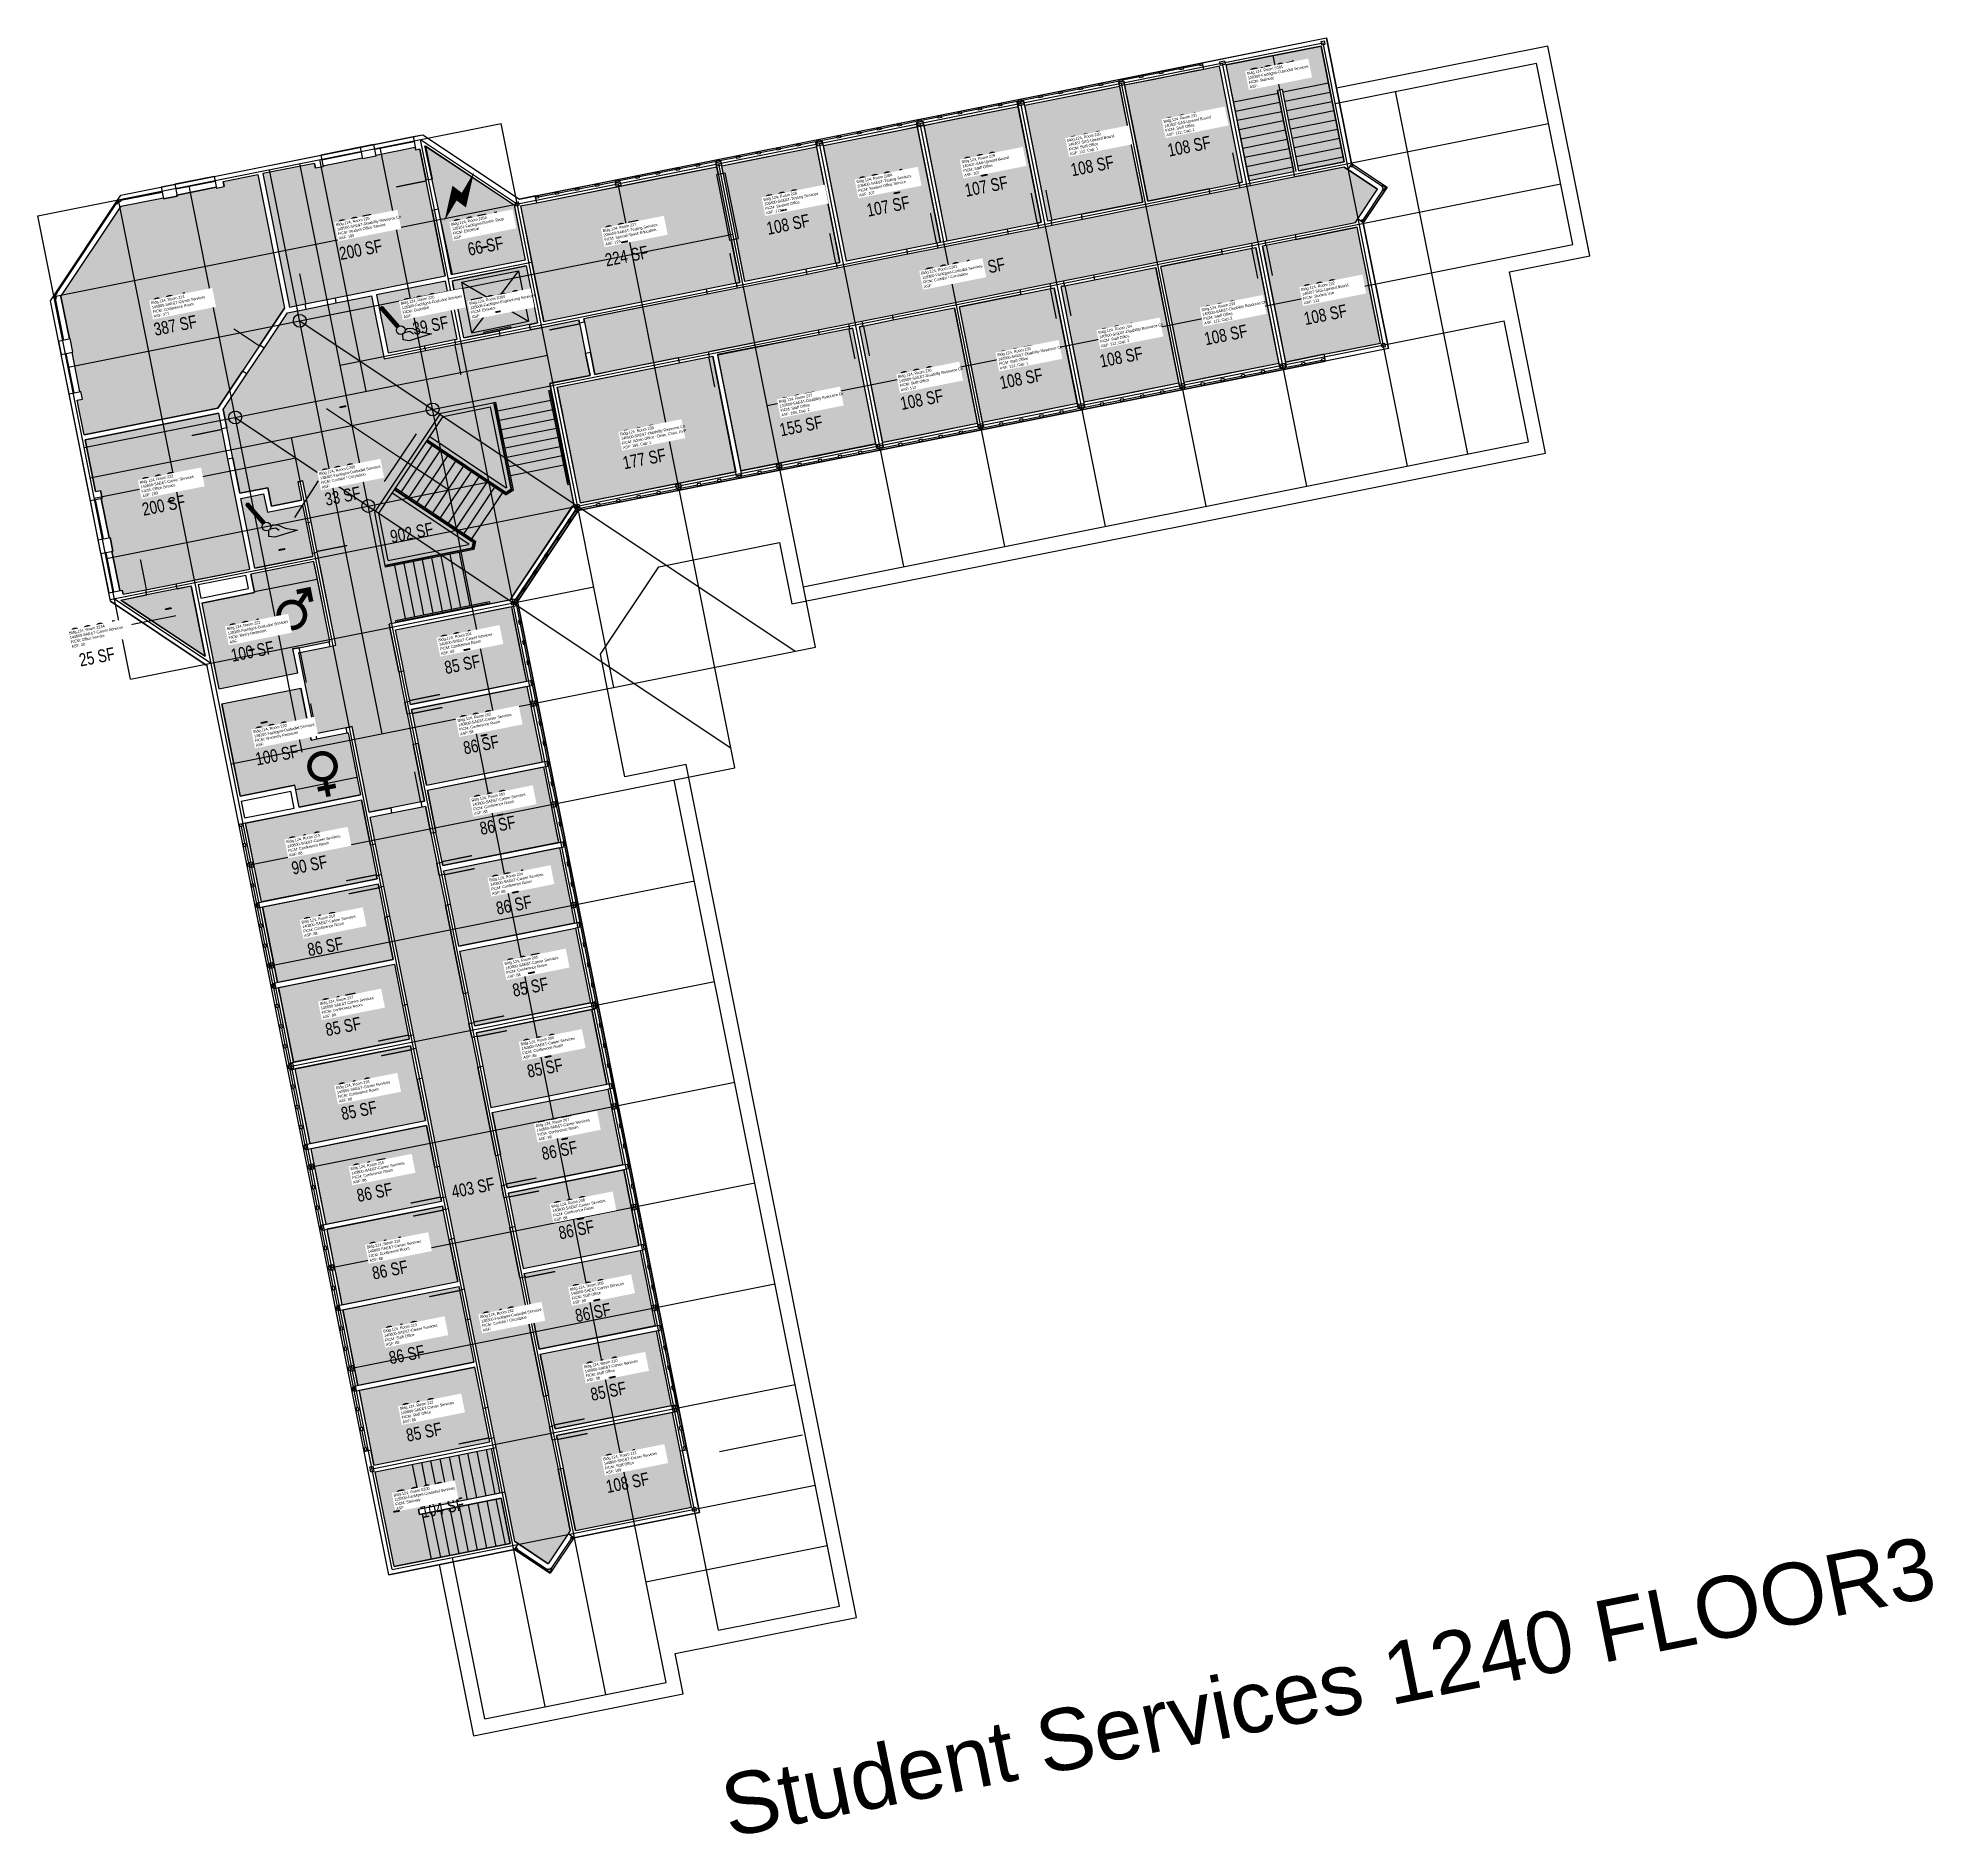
# Model space of a CAD drawing. Header units: inches. Extents: x 69201222 to 69203437, y 27664656 to 27666758.
import ezdxf
from ezdxf.enums import TextEntityAlignment as Align

# ---------------------------------------------------------------- set-up
doc = ezdxf.new("R2010")
doc.units = ezdxf.units.IN
doc.header["$LTSCALE"] = 100
doc.header["$MEASUREMENT"] = 0
doc.layers.get('0').update_dxf_attribs({"linetype": 'CONTINUOUS'})
for name, color, linetype in [('A-DOOR', 2, 'CONTINUOUS'), ('A-FLOR', 3, 'CONTINUOUS'), ('A-GLAZ', 1, 'CONTINUOUS'), ('A-GRID', 1, 'CONTINUOUS'), ('A-IDEN-ICON', 4, 'CONTINUOUS'), ('A-IDEN-RNUM', 7, 'CONTINUOUS'), ('A-IDEN-SNUM', 4, 'CONTINUOUS'), ('A-IDEN-VNUM', 4, 'CONTINUOUS'), ('A-ROOF', 2, 'CONTINUOUS'), ('A-TTLB', 4, 'CONTINUOUS'), ('A-WALL', 5, 'CONTINUOUS'), ('AREA-ASSIGN', 7, 'CONTINUOUS'), ('AREA-GROSS', 1, 'CONTINUOUS'), ('AREA-TEXT', 3, 'CONTINUOUS'), ('Rooms-Category-Color', 7, 'CONTINUOUS'), ('Rooms-College-Color', 7, 'CONTINUOUS'), ('Rooms-Department-Color', 7, 'CONTINUOUS'), ('Rooms-Division-Color', 7, 'CONTINUOUS'), ('Rooms-Information', 7, 'CONTINUOUS')]:
    doc.layers.add(name, color=color, linetype=linetype)
doc.styles.add('CP_AREA', font='arial.ttf', dxfattribs={"height": 15})
doc.styles.add('CP_ROOMVNUMBER', font='arial.ttf', dxfattribs={"width": 0.85, "height": 0.075})
doc.styles.add('CP_TITLE', font='arial.ttf', dxfattribs={"width": 0.85, "height": 0.125})
doc.styles.add('ROOMSNUMBER', font='TXT.SHX', dxfattribs={"height": 1})

# ---------------------------------------------------------------- blocks, each defined once
blk = doc.blocks.new('CPELECT')
blk.add_lwpolyline([(0.0623, 0.0629, 0, 0.03, 0), (0.0105, -0.0168, 0.03, 0.03, 0), (-0.0105, 0.0068, 0.03, 0, 0), (-0.0623, -0.0729, 0.03, 0, 0)], format="xyseb")
blk = doc.blocks.new('CPMEN')
at = {"const_width": 0.015}
blk.add_lwpolyline([(-0.0575, -0.02, 1), (0.0275, -0.02, 1)], format="xyb", close=True, dxfattribs=at)
for points in [[(0.055, 0.01), (0.055, 0.05), (0.015, 0.05)], [(0.0151, 0.0101), (0.055, 0.05)]]:
    blk.add_lwpolyline(points, dxfattribs=at)
blk = doc.blocks.new('CPWOMEN')
at = {"const_width": 0.015}
blk.add_lwpolyline([(-0.0375, 0, 1), (0.0475, 0, 1)], format="xyb", close=True, dxfattribs=at)
for points in [[(0.005, -0.04), (0.005, -0.1)], [(-0.025, -0.07), (0.035, -0.07)]]:
    blk.add_lwpolyline(points, dxfattribs=at)
blk = doc.blocks.new('CPCUST')
for p, q in [((0.0171, -0.0639), (0.02, -0.0466)), ((0.0262, -0.0408), (0.0446, -0.0406)), ((0.0297, -0.0341), (0.0376, -0.0302)), ((0.0376, -0.0302), (0.0533, -0.0324)), ((0.0446, -0.0406), (0.0543, -0.0505)), ((0.0533, -0.0324), (0.0745, -0.0479)), ((0.0745, -0.0479), (0.1117, -0.0625)), ((0.0358, -0.0705), (0.0171, -0.0639)), ((0.1117, -0.0625), (0.0358, -0.0705))]:
    blk.add_line(p, q)
at = {"const_width": 0.015}
blk.add_lwpolyline([(-0.03, 0.05), (0.01, -0.0193)], dxfattribs=at)
at = {"const_width": 0.0075}
blk.add_lwpolyline([(-0.0332, 0.0481, 1), (-0.0268, 0.0519, 1)], format="xyb", close=True, dxfattribs=at)
blk.add_circle((0.0158, -0.0313), 0.0141)

msp = doc.modelspace()

# ---------------------------------------------------------------- hatches: boundary and pattern name
at = {"layer": 'Rooms-Category-Color', "true_color": 0xadadad}
for points in [[(69202695.3, 27666602.2), (69202676.3, 27666697.3), (69202670.4, 27666696.2), (69202689.4, 27666601.1), (69202637.4, 27666590.7), (69202610.4, 27666726), (69202721.2, 27666748.1), (69202748.2, 27666612.8)], [(69201778.8, 27666559.8), (69201791.2, 27666498), (69201706.5, 27666481.1), (69201674.2, 27666631.5), (69201778.3, 27666562.5)], [(69202761.3, 27666542), (69202764, 27666546), (69202787.2, 27666580.8), (69202752.4, 27666604), (69202748.4, 27666606.7), (69202638.6, 27666584.8), (69202636.4, 27666584.3), (69202626.8, 27666582.4), (69202591.5, 27666575.4), (69202442.5, 27666545.6), (69202407.2, 27666538.5), (69202391.5, 27666535.4), (69202356.2, 27666528.3), (69202156.1, 27666488.4), (69202120.8, 27666481.3), (69202039.5, 27666465.1), (69202004.2, 27666458), (69201956.1, 27666448.4), (69201875.7, 27666432.3), (69201860, 27666429.2), (69201860.8, 27666425.3), (69201867.8, 27666390), (69201872.9, 27666364.5), (69201894.5, 27666368.8), (69201963.2, 27666382.5), (69201969, 27666383.7), (69201970, 27666383.9), (69202005.3, 27666390.9), (69202009.7, 27666391.8), (69202133.8, 27666416.6), (69202169.1, 27666423.7), (69202184.8, 27666426.8), (69202220.1, 27666433.8), (69202369.1, 27666463.6), (69202404.4, 27666470.7), (69202420.1, 27666473.8), (69202455.4, 27666480.9), (69202604.5, 27666510.7), (69202639.8, 27666517.7), (69202655.5, 27666520.8), (69202690.8, 27666527.9)], [(69201707, 27666470), (69201706.3, 27666473.9), (69201792.5, 27666491.2), (69201805.9, 27666424.5), (69201760.8, 27666415.5), (69201719.6, 27666407.3), (69201714.1, 27666434.7)], [(69201673.5, 27666398), (69201708.8, 27666405.1), (69201711.7, 27666405.7), (69201698.2, 27666473.3), (69201617.8, 27666457.3), (69201631.3, 27666389.6)], [(69201633.7, 27666066.2), (69201633.2, 27666068.8), (69201633.7, 27666066.2), (69201643.6, 27666016.8), (69201647.3, 27665998.2), (69201650.7, 27665981.5), (69201653.4, 27665967.8), (69201660.5, 27665932.5), (69201661.6, 27665926.6), (69201673.8, 27665865.8), (69201669.9, 27665865), (69201634.6, 27665857.9), (69201609.1, 27665852.9), (69201596.9, 27665913.6), (69201590.3, 27665947), (69201589.1, 27665952.9), (69201582.2, 27665951.5), (69201546.9, 27665944.4), (69201545.9, 27665944.3), (69201526.9, 27666039.4), (69201527.9, 27666039.6), (69201563.2, 27666046.6), (69201570.1, 27666048), (69201558.7, 27666104.9), (69201551.7, 27666140.2), (69201548.3, 27666156.8), (69201541.3, 27666192.1), (69201531.7, 27666240.2), (69201525.8, 27666239), (69201530.1, 27666217.4), (69201494.8, 27666210.4), (69201490.5, 27666232), (69201458.1, 27666225.5), (69201449.9, 27666266.7), (69201442.8, 27666302), (69201438.5, 27666323.6), (69201466.2, 27666365.1), (69201486.2, 27666395), (69201513.8, 27666436.5), (69201535.4, 27666440.8), (69201570.7, 27666447.9), (69201611.9, 27666456.1), (69201626.6, 27666382.6), (69201674.7, 27666392.2), (69201710, 27666399.2), (69201720.8, 27666401.4), (69201761.9, 27666409.6), (69201807, 27666418.6), (69201814.6, 27666420.1), (69201854.1, 27666428), (69201854.9, 27666424.1), (69201862, 27666388.8), (69201867.1, 27666363.3), (69201826.8, 27666355.3), (69201821, 27666354.1), (69201820, 27666353.9), (69201821.2, 27666348), (69201848.2, 27666212.6), (69201773.6, 27666100.7), (69201632.4, 27666072.7), (69201633.2, 27666068.8)], [(69201542.4, 27666155.7), (69201543.2, 27666151.7), (69201475.6, 27666138.2), (69201459.3, 27666219.6), (69201485.8, 27666224.9), (69201490.1, 27666203.3), (69201531.3, 27666211.6), (69201535.4, 27666191)], [(69201470.9, 27666131.2), (69201475.2, 27666109.6), (69201413.4, 27666097.2), (69201426.7, 27666030.6), (69201427.3, 27666027.6), (69201433.4, 27665997.2), (69201525.6, 27666015.6), (69201519.9, 27666043.8), (69201526.8, 27666045.1), (69201562.1, 27666052.1), (69201563.1, 27666052.3), (69201562.6, 27666054.7), (69201560.7, 27666064.5), (69201552.8, 27666103.7), (69201545.8, 27666139), (69201545, 27666142.9), (69201544.4, 27666145.9)], [(69201541.2, 27665937.2), (69201548.1, 27665938.6), (69201583.4, 27665945.6), (69201584.4, 27665945.8), (69201591, 27665912.5), (69201598.9, 27665873.2), (69201527.3, 27665858.9), (69201522.2, 27665884.4), (69201458.5, 27665871.7), (69201457.9, 27665874.6), (69201456.7, 27665880.5), (69201451.4, 27665907), (69201450.2, 27665912.9), (69201436.9, 27665979.6), (69201529.1, 27665998)], [(69201661, 27665593), (69201653.9, 27665628.3), (69201633.4, 27665731.3), (69201626.3, 27665766.6), (69201623.6, 27665780.3), (69201616.5, 27665815.6), (69201610.2, 27665847), (69201635.7, 27665852.1), (69201671, 27665859.1), (69201675, 27665859.9), (69201681.2, 27665828.5), (69201688.3, 27665793.2), (69201691, 27665779.5), (69201698.1, 27665744.2), (69201718.7, 27665641.2), (69201725.7, 27665605.9), (69201728.9, 27665590.2), (69201735.9, 27665554.9), (69201756.5, 27665452), (69201763.5, 27665416.7), (69201766.3, 27665402.9), (69201773.3, 27665367.6), (69201785.1, 27665308.8), (69201792.2, 27665273.5), (69201812.7, 27665170.5), (69201819.8, 27665135.2), (69201822.9, 27665119.5), (69201829.8, 27665085.2), (69201844.1, 27665013.7), (69201841.4, 27665009.7), (69201818.2, 27664974.9), (69201783.4, 27664998.1), (69201779.3, 27665000.8), (69201757.4, 27665110.5), (69201757, 27665112.7), (69201755.1, 27665122.3), (69201748, 27665157.6), (69201727.4, 27665260.6), (69201720.4, 27665295.9), (69201708.6, 27665354.7), (69201701.6, 27665390), (69201698.8, 27665403.7), (69201691.8, 27665439), (69201671.2, 27665542), (69201664.1, 27665577.3)], [(69201773.7, 27664998.5), (69201638.3, 27664971.5), (69201616.2, 27665082.3), (69201751.5, 27665109.4), (69201761.9, 27665057.4), (69201666.8, 27665038.4), (69201668, 27665032.5), (69201763.1, 27665051.5)]]:
    msp.add_hatch(color=253, dxfattribs=at).paths.add_polyline_path(points)
at = {"layer": 'Rooms-Category-Color', "true_color": 0xfa9ba3}
for points in [[(69202625.7, 27666588.3), (69202629.6, 27666589.1), (69202602.5, 27666724.4), (69202584.4, 27666720.8), (69202577, 27666719.3), (69202571.2, 27666718.2), (69202524.1, 27666708.7), (69202518.2, 27666707.6), (69202491.7, 27666702.3), (69202507.4, 27666623.8), (69202518.8, 27666567), (69202590.4, 27666581.3)], [(69202400.5, 27666684.1), (69202406.4, 27666685.2), (69202453.5, 27666694.6), (69202459.4, 27666695.8), (69202485.9, 27666701.1), (69202501.5, 27666622.7), (69202512.9, 27666565.8), (69202441.3, 27666551.5), (69202406, 27666544.4), (69202402.1, 27666543.6), (69202375, 27666679)], [(69202341.7, 27666672.3), (69202367.2, 27666677.4), (69202394.2, 27666542.1), (69202390.3, 27666541.3), (69202355, 27666534.2), (69202284.4, 27666520.1), (69202257.4, 27666655.4), (69202282.9, 27666660.5), (69202288.7, 27666661.7), (69202335.8, 27666671.1)], [(69202224, 27666648.8), (69202249.5, 27666653.9), (69202276.6, 27666518.6), (69202272.6, 27666517.8), (69202237.3, 27666510.7), (69202166.7, 27666496.6), (69202139.7, 27666631.9), (69202165.2, 27666637), (69202171.1, 27666638.2), (69202218.1, 27666647.6)], [(69201663.5, 27666626.5), (69201662.9, 27666629.5), (69201616.8, 27666620.3), (69201617, 27666619.3), (69201601.4, 27666616.1), (69201601.2, 27666617.1), (69201555.1, 27666607.9), (69201555.3, 27666606.9), (69201546.4, 27666605.2), (69201545.3, 27666611), (69201485, 27666599), (69201516.1, 27666443.1), (69201534.3, 27666446.7), (69201569.6, 27666453.8), (69201698, 27666479.4), (69201668.4, 27666627.5)], [(69202047.5, 27666613.5), (69202053.4, 27666614.7), (69202100.5, 27666624.1), (69202106.4, 27666625.3), (69202131.9, 27666630.4), (69202158.9, 27666495), (69202155, 27666494.3), (69202119.7, 27666487.2), (69202048.1, 27666472.9), (69202021, 27666608.2)], [(69201461.2, 27666368.4), (69201432.1, 27666324.8), (69201276.2, 27666293.7), (69201268.1, 27666334.4), (69201274, 27666335.5), (69201272.2, 27666344.4), (69201271.2, 27666344.2), (69201262, 27666390.3), (69201263, 27666390.5), (69201259.9, 27666406.2), (69201258.9, 27666406), (69201249, 27666455.4), (69201319.3, 27666560.8), (69201368.8, 27666570.7), (69201368.9, 27666569.7), (69201384.6, 27666572.8), (69201384.4, 27666573.8), (69201430.5, 27666583), (69201430.7, 27666582), (69201439.6, 27666583.8), (69201438.4, 27666589.7), (69201479.1, 27666597.8), (69201510.2, 27666441.9), (69201481.2, 27666398.4)], [(69202565, 27666355.9), (69202561.1, 27666355.1), (69202534.1, 27666490.5), (69202605.6, 27666504.8), (69202640.9, 27666511.8), (69202644.9, 27666512.6), (69202671.9, 27666377.3), (69202640.5, 27666371), (69202634.6, 27666369.8), (69202600.3, 27666363)], [(69202421.3, 27666467.9), (69202456.6, 27666475), (69202528.2, 27666489.3), (69202555.2, 27666354), (69202482.7, 27666339.5), (69202444.4, 27666331.8), (69202417.4, 27666467.2)], [(69202370.3, 27666457.7), (69202405.6, 27666464.8), (69202409.5, 27666465.6), (69202436.6, 27666330.3), (69202398.3, 27666322.6), (69202325.8, 27666308.1), (69202311.6, 27666378.7), (69202298.7, 27666443.4)], [(69202185.9, 27666420.9), (69202221.2, 27666428), (69202292.8, 27666442.3), (69202305.8, 27666377.5), (69202319.9, 27666306.9), (69202247.3, 27666292.4), (69202212, 27666285.4), (69202209.1, 27666284.8), (69202182, 27666420.1)], [(69202201.2, 27666283.2), (69202174.2, 27666418.6), (69202170.3, 27666417.8), (69202135, 27666410.7), (69202015.9, 27666387.7), (69202043.3, 27666251.7), (69202078.6, 27666258.7), (69202122.8, 27666267.6), (69202128.7, 27666268.7), (69202163, 27666275.6), (69202198.3, 27666282.6)], [(69202019.8, 27666247), (69202005.1, 27666244), (69201934.5, 27666229.9), (69201919.8, 27666227), (69201860.9, 27666215.2), (69201856, 27666214.3), (69201828.8, 27666349.5), (69201889.8, 27666361.7), (69201971.2, 27666378), (69202006.5, 27666385), (69202008.5, 27666385.4), (69202010.4, 27666385.8), (69202037.5, 27666250.5)], [(69201437, 27666300.8), (69201433.3, 27666319), (69201277.4, 27666287.8), (69201289.5, 27666227.5), (69201295.3, 27666228.7), (69201297.1, 27666219.8), (69201296.1, 27666219.6), (69201305.3, 27666173.6), (69201306.3, 27666173.7), (69201309.5, 27666158.1), (69201308.5, 27666157.9), (69201317.7, 27666111.8), (69201320.6, 27666112.4), (69201321.6, 27666107.5), (69201348.1, 27666112.7), (69201383.4, 27666119.8), (69201407.9, 27666124.7), (69201469.7, 27666137), (69201444, 27666265.5)], [(69201384.5, 27666114.1), (69201401.2, 27666117.3), (69201417.6, 27666035.1), (69201416.8, 27666035.7), (69201322.6, 27666098.5), (69201319.1, 27666100.8), (69201349.2, 27666107.4)], [(69201790.9, 27666014.6), (69201792.7, 27666005.8), (69201657.3, 27665978.8), (69201656.6, 27665982.7), (69201652, 27666005.2), (69201649.5, 27666018), (69201639.9, 27666066), (69201775.2, 27666093.1), (69201776.2, 27666088.2), (69201788, 27666029.3)], [(69201659.3, 27665968.9), (69201666.4, 27665933.6), (69201667.5, 27665927.8), (69201676.2, 27665884.6), (69201811.5, 27665911.7), (69201807.9, 27665929.3), (69201805, 27665944), (69201793.8, 27665999.9), (69201658.5, 27665972.9)], [(69201829.7, 27665820.5), (69201830.3, 27665817.5), (69201695, 27665790.5), (69201694.2, 27665794.4), (69201687.1, 27665829.7), (69201677.3, 27665878.7), (69201738.6, 27665891), (69201812.7, 27665905.8), (69201819.7, 27665870.5), (69201828.5, 27665826.3)], [(69201467.3, 27665827.6), (69201464.7, 27665840.3), (69201600.1, 27665867.4), (69201610.6, 27665814.4), (69201617.7, 27665779.1), (69201618.5, 27665775.2), (69201483.1, 27665748.1), (69201481.4, 27665757), (69201480.2, 27665762.9), (69201468.5, 27665821.7)], [(69201846.4, 27665737.1), (69201849.1, 27665723.4), (69201713.8, 27665696.3), (69201704, 27665745.4), (69201696.9, 27665780.7), (69201696.1, 27665784.6), (69201831.5, 27665811.6), (69201836.6, 27665786.1), (69201843.6, 27665750.8)], [(69201620.4, 27665765.4), (69201627.5, 27665730.1), (69201637.3, 27665681), (69201502, 27665654), (69201498.4, 27665671.7), (69201497.3, 27665677.5), (69201492, 27665704), (69201490.8, 27665709.9), (69201484.3, 27665742.3), (69201619.7, 27665769.3)], [(69201731.6, 27665607.1), (69201724.6, 27665642.4), (69201714.9, 27665690.5), (69201850.3, 27665717.5), (69201853.4, 27665701.8), (69201867.7, 27665630.2), (69201732.4, 27665603.2)], [(69201503.7, 27665645.2), (69201503.1, 27665648.1), (69201638.5, 27665675.2), (69201648.1, 27665627.1), (69201655.1, 27665591.8), (69201655.9, 27665587.9), (69201520.6, 27665560.8), (69201515.5, 27665586.3), (69201514.3, 27665592.2), (69201504.9, 27665639.3)], [(69201734, 27665595.3), (69201734.7, 27665591.4), (69201741.8, 27665556.1), (69201751.4, 27665508.1), (69201886.7, 27665535.1), (69201883.6, 27665550.8), (69201869.3, 27665622.4)], [(69201657.5, 27665580), (69201522.1, 27665553), (69201527.2, 27665527.5), (69201528.4, 27665521.6), (69201537.8, 27665474.6), (69201539, 27665468.7), (69201539.6, 27665465.7), (69201674.9, 27665492.8), (69201665.3, 27665540.8), (69201658.3, 27665576.1)], [(69201893.4, 27665501.8), (69201900.4, 27665466.5), (69201905.5, 27665441), (69201770.2, 27665413.9), (69201769.4, 27665417.8), (69201762.4, 27665453.1), (69201752.6, 27665502.2), (69201887.9, 27665529.2), (69201890.6, 27665515.5)], [(69201692.9, 27665402.6), (69201685.9, 27665437.9), (69201676.1, 27665486.9), (69201540.8, 27665459.8), (69201550.8, 27665409.8), (69201551.9, 27665404), (69201558.4, 27665371.6), (69201693.7, 27665398.6)], [(69201771.4, 27665408), (69201772.2, 27665404.1), (69201779.2, 27665368.8), (69201789, 27665319.8), (69201924.3, 27665346.8), (69201906.7, 27665435.1)], [(69201561.3, 27665356.9), (69201562.5, 27665351), (69201574.3, 27665292.2), (69201575.4, 27665286.3), (69201577.2, 27665277.5), (69201712.5, 27665304.5), (69201702.7, 27665353.5), (69201695.7, 27665388.8), (69201694.9, 27665392.7), (69201559.6, 27665365.7)], [(69201940.4, 27665266.4), (69201943.2, 27665252.7), (69201807.8, 27665225.6), (69201798, 27665274.7), (69201791, 27665310), (69201790.2, 27665313.9), (69201925.5, 27665340.9), (69201930.6, 27665315.4), (69201937.7, 27665280.1)], [(69201714.5, 27665294.7), (69201721.5, 27665259.4), (69201731.3, 27665210.4), (69201596, 27665183.3), (69201592.5, 27665201), (69201591.3, 27665206.8), (69201586, 27665233.3), (69201584.9, 27665239.2), (69201578.4, 27665271.6), (69201713.7, 27665298.6)], [(69201825.7, 27665136.4), (69201818.6, 27665171.7), (69201809, 27665219.8), (69201944.3, 27665246.8), (69201947.5, 27665231.1), (69201961.8, 27665159.5), (69201826.4, 27665132.5)], [(69201597.8, 27665174.5), (69201599, 27665168.6), (69201608.4, 27665121.5), (69201609.5, 27665115.7), (69201611.1, 27665107.8), (69201614.6, 27665090.2), (69201750, 27665117.2), (69201749.2, 27665121.1), (69201742.1, 27665156.4), (69201732.5, 27665204.5), (69201597.2, 27665177.4)], [(69201985.5, 27665040.9), (69201984.7, 27665044.8), (69201977.6, 27665080.1), (69201972.4, 27665106.6), (69201963.3, 27665151.7), (69201828, 27665124.6), (69201828.8, 27665120.7), (69201835.7, 27665086.4), (69201850.2, 27665013.8), (69201920.8, 27665027.9)]]:
    msp.add_hatch(color=241, dxfattribs=at).paths.add_polyline_path(points)
at = {"layer": 'Rooms-Category-Color', "true_color": 0xe3f498}
msp.add_hatch(color=61, dxfattribs=at).paths.add_polyline_path([(69201929.8, 27666590), (69201935.7, 27666591.2), (69201982.8, 27666600.6), (69201988.7, 27666601.8), (69202015.2, 27666607), (69202042.2, 27666471.7), (69202038.3, 27666470.9), (69202003, 27666463.9), (69201880.4, 27666439.4), (69201816.7, 27666426.7), (69201813.4, 27666426), (69201799.8, 27666493.6), (69201786.2, 27666561.3), (69201789.6, 27666562), (69201804.8, 27666565), (69201897.5, 27666583.5), (69201903.4, 27666584.7)])
at = {"layer": 'Rooms-Category-Color', "true_color": 0xfbafa2}
msp.add_hatch(color=21, dxfattribs=at).paths.add_polyline_path([(69202777.6, 27666465.7), (69202775.7, 27666475.5), (69202768.6, 27666510.8), (69202763.5, 27666536.3), (69202691.9, 27666522), (69202656.6, 27666515), (69202652.7, 27666514.2), (69202679.8, 27666378.9), (69202724.9, 27666387.9), (69202751.3, 27666393.2), (69202790.6, 27666401)])
at = {"layer": 'Rooms-College-Color', "true_color": 0xadadad}
for points in [[(69202695.3, 27666602.2), (69202676.3, 27666697.3), (69202670.4, 27666696.2), (69202689.4, 27666601.1), (69202637.4, 27666590.7), (69202610.4, 27666726), (69202721.2, 27666748.1), (69202748.2, 27666612.8)], [(69201778.8, 27666559.8), (69201791.2, 27666498), (69201706.5, 27666481.1), (69201674.2, 27666631.5), (69201778.3, 27666562.5)], [(69202761.3, 27666542), (69202764, 27666546), (69202787.2, 27666580.8), (69202752.4, 27666604), (69202748.4, 27666606.7), (69202638.6, 27666584.8), (69202636.4, 27666584.3), (69202626.8, 27666582.4), (69202591.5, 27666575.4), (69202442.5, 27666545.6), (69202407.2, 27666538.5), (69202391.5, 27666535.4), (69202356.2, 27666528.3), (69202156.1, 27666488.4), (69202120.8, 27666481.3), (69202039.5, 27666465.1), (69202004.2, 27666458), (69201956.1, 27666448.4), (69201875.7, 27666432.3), (69201860, 27666429.2), (69201860.8, 27666425.3), (69201867.8, 27666390), (69201872.9, 27666364.5), (69201894.5, 27666368.8), (69201963.2, 27666382.5), (69201969, 27666383.7), (69201970, 27666383.9), (69202005.3, 27666390.9), (69202009.7, 27666391.8), (69202133.8, 27666416.6), (69202169.1, 27666423.7), (69202184.8, 27666426.8), (69202220.1, 27666433.8), (69202369.1, 27666463.6), (69202404.4, 27666470.7), (69202420.1, 27666473.8), (69202455.4, 27666480.9), (69202604.5, 27666510.7), (69202639.8, 27666517.7), (69202655.5, 27666520.8), (69202690.8, 27666527.9)], [(69201707, 27666470), (69201706.3, 27666473.9), (69201792.5, 27666491.2), (69201805.9, 27666424.5), (69201760.8, 27666415.5), (69201719.6, 27666407.3), (69201714.1, 27666434.7)], [(69201673.5, 27666398), (69201708.8, 27666405.1), (69201711.7, 27666405.7), (69201698.2, 27666473.3), (69201617.8, 27666457.3), (69201631.3, 27666389.6)], [(69201633.7, 27666066.2), (69201633.2, 27666068.8), (69201633.7, 27666066.2), (69201643.6, 27666016.8), (69201647.3, 27665998.2), (69201650.7, 27665981.5), (69201653.4, 27665967.8), (69201660.5, 27665932.5), (69201661.6, 27665926.6), (69201673.8, 27665865.8), (69201669.9, 27665865), (69201634.6, 27665857.9), (69201609.1, 27665852.9), (69201596.9, 27665913.6), (69201590.3, 27665947), (69201589.1, 27665952.9), (69201582.2, 27665951.5), (69201546.9, 27665944.4), (69201545.9, 27665944.3), (69201526.9, 27666039.4), (69201527.9, 27666039.6), (69201563.2, 27666046.6), (69201570.1, 27666048), (69201558.7, 27666104.9), (69201551.7, 27666140.2), (69201548.3, 27666156.8), (69201541.3, 27666192.1), (69201531.7, 27666240.2), (69201525.8, 27666239), (69201530.1, 27666217.4), (69201494.8, 27666210.4), (69201490.5, 27666232), (69201458.1, 27666225.5), (69201449.9, 27666266.7), (69201442.8, 27666302), (69201438.5, 27666323.6), (69201466.2, 27666365.1), (69201486.2, 27666395), (69201513.8, 27666436.5), (69201535.4, 27666440.8), (69201570.7, 27666447.9), (69201611.9, 27666456.1), (69201626.6, 27666382.6), (69201674.7, 27666392.2), (69201710, 27666399.2), (69201720.8, 27666401.4), (69201761.9, 27666409.6), (69201807, 27666418.6), (69201814.6, 27666420.1), (69201854.1, 27666428), (69201854.9, 27666424.1), (69201862, 27666388.8), (69201867.1, 27666363.3), (69201826.8, 27666355.3), (69201821, 27666354.1), (69201820, 27666353.9), (69201821.2, 27666348), (69201848.2, 27666212.6), (69201773.6, 27666100.7), (69201632.4, 27666072.7), (69201633.2, 27666068.8)], [(69201542.4, 27666155.7), (69201543.2, 27666151.7), (69201475.6, 27666138.2), (69201459.3, 27666219.6), (69201485.8, 27666224.9), (69201490.1, 27666203.3), (69201531.3, 27666211.6), (69201535.4, 27666191)], [(69201470.9, 27666131.2), (69201475.2, 27666109.6), (69201413.4, 27666097.2), (69201426.7, 27666030.6), (69201427.3, 27666027.6), (69201433.4, 27665997.2), (69201525.6, 27666015.6), (69201519.9, 27666043.8), (69201526.8, 27666045.1), (69201562.1, 27666052.1), (69201563.1, 27666052.3), (69201562.6, 27666054.7), (69201560.7, 27666064.5), (69201552.8, 27666103.7), (69201545.8, 27666139), (69201545, 27666142.9), (69201544.4, 27666145.9)], [(69201541.2, 27665937.2), (69201548.1, 27665938.6), (69201583.4, 27665945.6), (69201584.4, 27665945.8), (69201591, 27665912.5), (69201598.9, 27665873.2), (69201527.3, 27665858.9), (69201522.2, 27665884.4), (69201458.5, 27665871.7), (69201457.9, 27665874.6), (69201456.7, 27665880.5), (69201451.4, 27665907), (69201450.2, 27665912.9), (69201436.9, 27665979.6), (69201529.1, 27665998)], [(69201661, 27665593), (69201653.9, 27665628.3), (69201633.4, 27665731.3), (69201626.3, 27665766.6), (69201623.6, 27665780.3), (69201616.5, 27665815.6), (69201610.2, 27665847), (69201635.7, 27665852.1), (69201671, 27665859.1), (69201675, 27665859.9), (69201681.2, 27665828.5), (69201688.3, 27665793.2), (69201691, 27665779.5), (69201698.1, 27665744.2), (69201718.7, 27665641.2), (69201725.7, 27665605.9), (69201728.9, 27665590.2), (69201735.9, 27665554.9), (69201756.5, 27665452), (69201763.5, 27665416.7), (69201766.3, 27665402.9), (69201773.3, 27665367.6), (69201785.1, 27665308.8), (69201792.2, 27665273.5), (69201812.7, 27665170.5), (69201819.8, 27665135.2), (69201822.9, 27665119.5), (69201829.8, 27665085.2), (69201844.1, 27665013.7), (69201841.4, 27665009.7), (69201818.2, 27664974.9), (69201783.4, 27664998.1), (69201779.3, 27665000.8), (69201757.4, 27665110.5), (69201757, 27665112.7), (69201755.1, 27665122.3), (69201748, 27665157.6), (69201727.4, 27665260.6), (69201720.4, 27665295.9), (69201708.6, 27665354.7), (69201701.6, 27665390), (69201698.8, 27665403.7), (69201691.8, 27665439), (69201671.2, 27665542), (69201664.1, 27665577.3)], [(69201773.7, 27664998.5), (69201638.3, 27664971.5), (69201616.2, 27665082.3), (69201751.5, 27665109.4), (69201761.9, 27665057.4), (69201666.8, 27665038.4), (69201668, 27665032.5), (69201763.1, 27665051.5)]]:
    msp.add_hatch(color=253, dxfattribs=at).paths.add_polyline_path(points)
at = {"layer": 'Rooms-College-Color', "true_color": 0x80bc67}
for points in [[(69202625.7, 27666588.3), (69202629.6, 27666589.1), (69202602.5, 27666724.4), (69202584.4, 27666720.8), (69202577, 27666719.3), (69202571.2, 27666718.2), (69202524.1, 27666708.7), (69202518.2, 27666707.6), (69202491.7, 27666702.3), (69202507.4, 27666623.8), (69202518.8, 27666567), (69202590.4, 27666581.3)], [(69202400.5, 27666684.1), (69202406.4, 27666685.2), (69202453.5, 27666694.6), (69202459.4, 27666695.8), (69202485.9, 27666701.1), (69202501.5, 27666622.7), (69202512.9, 27666565.8), (69202441.3, 27666551.5), (69202406, 27666544.4), (69202402.1, 27666543.6), (69202375, 27666679)], [(69202341.7, 27666672.3), (69202367.2, 27666677.4), (69202394.2, 27666542.1), (69202390.3, 27666541.3), (69202355, 27666534.2), (69202284.4, 27666520.1), (69202257.4, 27666655.4), (69202282.9, 27666660.5), (69202288.7, 27666661.7), (69202335.8, 27666671.1)], [(69202224, 27666648.8), (69202249.5, 27666653.9), (69202276.6, 27666518.6), (69202272.6, 27666517.8), (69202237.3, 27666510.7), (69202166.7, 27666496.6), (69202139.7, 27666631.9), (69202165.2, 27666637), (69202171.1, 27666638.2), (69202218.1, 27666647.6)], [(69201663.5, 27666626.5), (69201662.9, 27666629.5), (69201616.8, 27666620.3), (69201617, 27666619.3), (69201601.4, 27666616.1), (69201601.2, 27666617.1), (69201555.1, 27666607.9), (69201555.3, 27666606.9), (69201546.4, 27666605.2), (69201545.3, 27666611), (69201485, 27666599), (69201516.1, 27666443.1), (69201534.3, 27666446.7), (69201569.6, 27666453.8), (69201698, 27666479.4), (69201668.4, 27666627.5)], [(69202047.5, 27666613.5), (69202053.4, 27666614.7), (69202100.5, 27666624.1), (69202106.4, 27666625.3), (69202131.9, 27666630.4), (69202158.9, 27666495), (69202155, 27666494.3), (69202119.7, 27666487.2), (69202048.1, 27666472.9), (69202021, 27666608.2)], [(69201461.2, 27666368.4), (69201432.1, 27666324.8), (69201276.2, 27666293.7), (69201268.1, 27666334.4), (69201274, 27666335.5), (69201272.2, 27666344.4), (69201271.2, 27666344.2), (69201262, 27666390.3), (69201263, 27666390.5), (69201259.9, 27666406.2), (69201258.9, 27666406), (69201249, 27666455.4), (69201319.3, 27666560.8), (69201368.8, 27666570.7), (69201368.9, 27666569.7), (69201384.6, 27666572.8), (69201384.4, 27666573.8), (69201430.5, 27666583), (69201430.7, 27666582), (69201439.6, 27666583.8), (69201438.4, 27666589.7), (69201479.1, 27666597.8), (69201510.2, 27666441.9), (69201481.2, 27666398.4)], [(69201929.8, 27666590), (69201935.7, 27666591.2), (69201982.8, 27666600.6), (69201988.7, 27666601.8), (69202015.2, 27666607), (69202042.2, 27666471.7), (69202038.3, 27666470.9), (69202003, 27666463.9), (69201880.4, 27666439.4), (69201816.7, 27666426.7), (69201813.4, 27666426), (69201799.8, 27666493.6), (69201786.2, 27666561.3), (69201789.6, 27666562), (69201804.8, 27666565), (69201897.5, 27666583.5), (69201903.4, 27666584.7)], [(69202777.6, 27666465.7), (69202775.7, 27666475.5), (69202768.6, 27666510.8), (69202763.5, 27666536.3), (69202691.9, 27666522), (69202656.6, 27666515), (69202652.7, 27666514.2), (69202679.8, 27666378.9), (69202724.9, 27666387.9), (69202751.3, 27666393.2), (69202790.6, 27666401)], [(69202565, 27666355.9), (69202561.1, 27666355.1), (69202534.1, 27666490.5), (69202605.6, 27666504.8), (69202640.9, 27666511.8), (69202644.9, 27666512.6), (69202671.9, 27666377.3), (69202640.5, 27666371), (69202634.6, 27666369.8), (69202600.3, 27666363)], [(69202421.3, 27666467.9), (69202456.6, 27666475), (69202528.2, 27666489.3), (69202555.2, 27666354), (69202482.7, 27666339.5), (69202444.4, 27666331.8), (69202417.4, 27666467.2)], [(69202370.3, 27666457.7), (69202405.6, 27666464.8), (69202409.5, 27666465.6), (69202436.6, 27666330.3), (69202398.3, 27666322.6), (69202325.8, 27666308.1), (69202311.6, 27666378.7), (69202298.7, 27666443.4)], [(69202185.9, 27666420.9), (69202221.2, 27666428), (69202292.8, 27666442.3), (69202305.8, 27666377.5), (69202319.9, 27666306.9), (69202247.3, 27666292.4), (69202212, 27666285.4), (69202209.1, 27666284.8), (69202182, 27666420.1)], [(69202201.2, 27666283.2), (69202174.2, 27666418.6), (69202170.3, 27666417.8), (69202135, 27666410.7), (69202015.9, 27666387.7), (69202043.3, 27666251.7), (69202078.6, 27666258.7), (69202122.8, 27666267.6), (69202128.7, 27666268.7), (69202163, 27666275.6), (69202198.3, 27666282.6)], [(69202019.8, 27666247), (69202005.1, 27666244), (69201934.5, 27666229.9), (69201919.8, 27666227), (69201860.9, 27666215.2), (69201856, 27666214.3), (69201828.8, 27666349.5), (69201889.8, 27666361.7), (69201971.2, 27666378), (69202006.5, 27666385), (69202008.5, 27666385.4), (69202010.4, 27666385.8), (69202037.5, 27666250.5)], [(69201437, 27666300.8), (69201433.3, 27666319), (69201277.4, 27666287.8), (69201289.5, 27666227.5), (69201295.3, 27666228.7), (69201297.1, 27666219.8), (69201296.1, 27666219.6), (69201305.3, 27666173.6), (69201306.3, 27666173.7), (69201309.5, 27666158.1), (69201308.5, 27666157.9), (69201317.7, 27666111.8), (69201320.6, 27666112.4), (69201321.6, 27666107.5), (69201348.1, 27666112.7), (69201383.4, 27666119.8), (69201407.9, 27666124.7), (69201469.7, 27666137), (69201444, 27666265.5)], [(69201384.5, 27666114.1), (69201401.2, 27666117.3), (69201417.6, 27666035.1), (69201416.8, 27666035.7), (69201322.6, 27666098.5), (69201319.1, 27666100.8), (69201349.2, 27666107.4)], [(69201790.9, 27666014.6), (69201792.7, 27666005.8), (69201657.3, 27665978.8), (69201656.6, 27665982.7), (69201652, 27666005.2), (69201649.5, 27666018), (69201639.9, 27666066), (69201775.2, 27666093.1), (69201776.2, 27666088.2), (69201788, 27666029.3)], [(69201659.3, 27665968.9), (69201666.4, 27665933.6), (69201667.5, 27665927.8), (69201676.2, 27665884.6), (69201811.5, 27665911.7), (69201807.9, 27665929.3), (69201805, 27665944), (69201793.8, 27665999.9), (69201658.5, 27665972.9)], [(69201829.7, 27665820.5), (69201830.3, 27665817.5), (69201695, 27665790.5), (69201694.2, 27665794.4), (69201687.1, 27665829.7), (69201677.3, 27665878.7), (69201738.6, 27665891), (69201812.7, 27665905.8), (69201819.7, 27665870.5), (69201828.5, 27665826.3)], [(69201467.3, 27665827.6), (69201464.7, 27665840.3), (69201600.1, 27665867.4), (69201610.6, 27665814.4), (69201617.7, 27665779.1), (69201618.5, 27665775.2), (69201483.1, 27665748.1), (69201481.4, 27665757), (69201480.2, 27665762.9), (69201468.5, 27665821.7)], [(69201846.4, 27665737.1), (69201849.1, 27665723.4), (69201713.8, 27665696.3), (69201704, 27665745.4), (69201696.9, 27665780.7), (69201696.1, 27665784.6), (69201831.5, 27665811.6), (69201836.6, 27665786.1), (69201843.6, 27665750.8)], [(69201620.4, 27665765.4), (69201627.5, 27665730.1), (69201637.3, 27665681), (69201502, 27665654), (69201498.4, 27665671.7), (69201497.3, 27665677.5), (69201492, 27665704), (69201490.8, 27665709.9), (69201484.3, 27665742.3), (69201619.7, 27665769.3)], [(69201731.6, 27665607.1), (69201724.6, 27665642.4), (69201714.9, 27665690.5), (69201850.3, 27665717.5), (69201853.4, 27665701.8), (69201867.7, 27665630.2), (69201732.4, 27665603.2)], [(69201503.7, 27665645.2), (69201503.1, 27665648.1), (69201638.5, 27665675.2), (69201648.1, 27665627.1), (69201655.1, 27665591.8), (69201655.9, 27665587.9), (69201520.6, 27665560.8), (69201515.5, 27665586.3), (69201514.3, 27665592.2), (69201504.9, 27665639.3)], [(69201734, 27665595.3), (69201734.7, 27665591.4), (69201741.8, 27665556.1), (69201751.4, 27665508.1), (69201886.7, 27665535.1), (69201883.6, 27665550.8), (69201869.3, 27665622.4)], [(69201657.5, 27665580), (69201522.1, 27665553), (69201527.2, 27665527.5), (69201528.4, 27665521.6), (69201537.8, 27665474.6), (69201539, 27665468.7), (69201539.6, 27665465.7), (69201674.9, 27665492.8), (69201665.3, 27665540.8), (69201658.3, 27665576.1)], [(69201893.4, 27665501.8), (69201900.4, 27665466.5), (69201905.5, 27665441), (69201770.2, 27665413.9), (69201769.4, 27665417.8), (69201762.4, 27665453.1), (69201752.6, 27665502.2), (69201887.9, 27665529.2), (69201890.6, 27665515.5)], [(69201692.9, 27665402.6), (69201685.9, 27665437.9), (69201676.1, 27665486.9), (69201540.8, 27665459.8), (69201550.8, 27665409.8), (69201551.9, 27665404), (69201558.4, 27665371.6), (69201693.7, 27665398.6)], [(69201771.4, 27665408), (69201772.2, 27665404.1), (69201779.2, 27665368.8), (69201789, 27665319.8), (69201924.3, 27665346.8), (69201906.7, 27665435.1)], [(69201561.3, 27665356.9), (69201562.5, 27665351), (69201574.3, 27665292.2), (69201575.4, 27665286.3), (69201577.2, 27665277.5), (69201712.5, 27665304.5), (69201702.7, 27665353.5), (69201695.7, 27665388.8), (69201694.9, 27665392.7), (69201559.6, 27665365.7)], [(69201940.4, 27665266.4), (69201943.2, 27665252.7), (69201807.8, 27665225.6), (69201798, 27665274.7), (69201791, 27665310), (69201790.2, 27665313.9), (69201925.5, 27665340.9), (69201930.6, 27665315.4), (69201937.7, 27665280.1)], [(69201714.5, 27665294.7), (69201721.5, 27665259.4), (69201731.3, 27665210.4), (69201596, 27665183.3), (69201592.5, 27665201), (69201591.3, 27665206.8), (69201586, 27665233.3), (69201584.9, 27665239.2), (69201578.4, 27665271.6), (69201713.7, 27665298.6)], [(69201825.7, 27665136.4), (69201818.6, 27665171.7), (69201809, 27665219.8), (69201944.3, 27665246.8), (69201947.5, 27665231.1), (69201961.8, 27665159.5), (69201826.4, 27665132.5)], [(69201597.8, 27665174.5), (69201599, 27665168.6), (69201608.4, 27665121.5), (69201609.5, 27665115.7), (69201611.1, 27665107.8), (69201614.6, 27665090.2), (69201750, 27665117.2), (69201749.2, 27665121.1), (69201742.1, 27665156.4), (69201732.5, 27665204.5), (69201597.2, 27665177.4)], [(69201985.5, 27665040.9), (69201984.7, 27665044.8), (69201977.6, 27665080.1), (69201972.4, 27665106.6), (69201963.3, 27665151.7), (69201828, 27665124.6), (69201828.8, 27665120.7), (69201835.7, 27665086.4), (69201850.2, 27665013.8), (69201920.8, 27665027.9)]]:
    msp.add_hatch(color=83, dxfattribs=at).paths.add_polyline_path(points)
at = {"layer": 'Rooms-Department-Color', "true_color": 0xacacac}
for points in [[(69202695.3, 27666602.2), (69202676.3, 27666697.3), (69202670.4, 27666696.2), (69202689.4, 27666601.1), (69202637.4, 27666590.7), (69202610.4, 27666726), (69202721.2, 27666748.1), (69202748.2, 27666612.8)], [(69201778.8, 27666559.8), (69201791.2, 27666498), (69201706.5, 27666481.1), (69201674.2, 27666631.5), (69201778.3, 27666562.5)], [(69202761.3, 27666542), (69202764, 27666546), (69202787.2, 27666580.8), (69202752.4, 27666604), (69202748.4, 27666606.7), (69202638.6, 27666584.8), (69202636.4, 27666584.3), (69202626.8, 27666582.4), (69202591.5, 27666575.4), (69202442.5, 27666545.6), (69202407.2, 27666538.5), (69202391.5, 27666535.4), (69202356.2, 27666528.3), (69202156.1, 27666488.4), (69202120.8, 27666481.3), (69202039.5, 27666465.1), (69202004.2, 27666458), (69201956.1, 27666448.4), (69201875.7, 27666432.3), (69201860, 27666429.2), (69201860.8, 27666425.3), (69201867.8, 27666390), (69201872.9, 27666364.5), (69201894.5, 27666368.8), (69201963.2, 27666382.5), (69201969, 27666383.7), (69201970, 27666383.9), (69202005.3, 27666390.9), (69202009.7, 27666391.8), (69202133.8, 27666416.6), (69202169.1, 27666423.7), (69202184.8, 27666426.8), (69202220.1, 27666433.8), (69202369.1, 27666463.6), (69202404.4, 27666470.7), (69202420.1, 27666473.8), (69202455.4, 27666480.9), (69202604.5, 27666510.7), (69202639.8, 27666517.7), (69202655.5, 27666520.8), (69202690.8, 27666527.9)], [(69201707, 27666470), (69201706.3, 27666473.9), (69201792.5, 27666491.2), (69201805.9, 27666424.5), (69201760.8, 27666415.5), (69201719.6, 27666407.3), (69201714.1, 27666434.7)], [(69201673.5, 27666398), (69201708.8, 27666405.1), (69201711.7, 27666405.7), (69201698.2, 27666473.3), (69201617.8, 27666457.3), (69201631.3, 27666389.6)], [(69201633.7, 27666066.2), (69201633.2, 27666068.8), (69201633.7, 27666066.2), (69201643.6, 27666016.8), (69201647.3, 27665998.2), (69201650.7, 27665981.5), (69201653.4, 27665967.8), (69201660.5, 27665932.5), (69201661.6, 27665926.6), (69201673.8, 27665865.8), (69201669.9, 27665865), (69201634.6, 27665857.9), (69201609.1, 27665852.9), (69201596.9, 27665913.6), (69201590.3, 27665947), (69201589.1, 27665952.9), (69201582.2, 27665951.5), (69201546.9, 27665944.4), (69201545.9, 27665944.3), (69201526.9, 27666039.4), (69201527.9, 27666039.6), (69201563.2, 27666046.6), (69201570.1, 27666048), (69201558.7, 27666104.9), (69201551.7, 27666140.2), (69201548.3, 27666156.8), (69201541.3, 27666192.1), (69201531.7, 27666240.2), (69201525.8, 27666239), (69201530.1, 27666217.4), (69201494.8, 27666210.4), (69201490.5, 27666232), (69201458.1, 27666225.5), (69201449.9, 27666266.7), (69201442.8, 27666302), (69201438.5, 27666323.6), (69201466.2, 27666365.1), (69201486.2, 27666395), (69201513.8, 27666436.5), (69201535.4, 27666440.8), (69201570.7, 27666447.9), (69201611.9, 27666456.1), (69201626.6, 27666382.6), (69201674.7, 27666392.2), (69201710, 27666399.2), (69201720.8, 27666401.4), (69201761.9, 27666409.6), (69201807, 27666418.6), (69201814.6, 27666420.1), (69201854.1, 27666428), (69201854.9, 27666424.1), (69201862, 27666388.8), (69201867.1, 27666363.3), (69201826.8, 27666355.3), (69201821, 27666354.1), (69201820, 27666353.9), (69201821.2, 27666348), (69201848.2, 27666212.6), (69201773.6, 27666100.7), (69201632.4, 27666072.7), (69201633.2, 27666068.8)], [(69201542.4, 27666155.7), (69201543.2, 27666151.7), (69201475.6, 27666138.2), (69201459.3, 27666219.6), (69201485.8, 27666224.9), (69201490.1, 27666203.3), (69201531.3, 27666211.6), (69201535.4, 27666191)], [(69201470.9, 27666131.2), (69201475.2, 27666109.6), (69201413.4, 27666097.2), (69201426.7, 27666030.6), (69201427.3, 27666027.6), (69201433.4, 27665997.2), (69201525.6, 27666015.6), (69201519.9, 27666043.8), (69201526.8, 27666045.1), (69201562.1, 27666052.1), (69201563.1, 27666052.3), (69201562.6, 27666054.7), (69201560.7, 27666064.5), (69201552.8, 27666103.7), (69201545.8, 27666139), (69201545, 27666142.9), (69201544.4, 27666145.9)], [(69201541.2, 27665937.2), (69201548.1, 27665938.6), (69201583.4, 27665945.6), (69201584.4, 27665945.8), (69201591, 27665912.5), (69201598.9, 27665873.2), (69201527.3, 27665858.9), (69201522.2, 27665884.4), (69201458.5, 27665871.7), (69201457.9, 27665874.6), (69201456.7, 27665880.5), (69201451.4, 27665907), (69201450.2, 27665912.9), (69201436.9, 27665979.6), (69201529.1, 27665998)], [(69201661, 27665593), (69201653.9, 27665628.3), (69201633.4, 27665731.3), (69201626.3, 27665766.6), (69201623.6, 27665780.3), (69201616.5, 27665815.6), (69201610.2, 27665847), (69201635.7, 27665852.1), (69201671, 27665859.1), (69201675, 27665859.9), (69201681.2, 27665828.5), (69201688.3, 27665793.2), (69201691, 27665779.5), (69201698.1, 27665744.2), (69201718.7, 27665641.2), (69201725.7, 27665605.9), (69201728.9, 27665590.2), (69201735.9, 27665554.9), (69201756.5, 27665452), (69201763.5, 27665416.7), (69201766.3, 27665402.9), (69201773.3, 27665367.6), (69201785.1, 27665308.8), (69201792.2, 27665273.5), (69201812.7, 27665170.5), (69201819.8, 27665135.2), (69201822.9, 27665119.5), (69201829.8, 27665085.2), (69201844.1, 27665013.7), (69201841.4, 27665009.7), (69201818.2, 27664974.9), (69201783.4, 27664998.1), (69201779.3, 27665000.8), (69201757.4, 27665110.5), (69201757, 27665112.7), (69201755.1, 27665122.3), (69201748, 27665157.6), (69201727.4, 27665260.6), (69201720.4, 27665295.9), (69201708.6, 27665354.7), (69201701.6, 27665390), (69201698.8, 27665403.7), (69201691.8, 27665439), (69201671.2, 27665542), (69201664.1, 27665577.3)], [(69201773.7, 27664998.5), (69201638.3, 27664971.5), (69201616.2, 27665082.3), (69201751.5, 27665109.4), (69201761.9, 27665057.4), (69201666.8, 27665038.4), (69201668, 27665032.5), (69201763.1, 27665051.5)]]:
    msp.add_hatch(color=253, dxfattribs=at).paths.add_polyline_path(points)
at = {"layer": 'Rooms-Department-Color', "true_color": 0x604aed}
for points in [[(69202625.7, 27666588.3), (69202629.6, 27666589.1), (69202602.5, 27666724.4), (69202584.4, 27666720.8), (69202577, 27666719.3), (69202571.2, 27666718.2), (69202524.1, 27666708.7), (69202518.2, 27666707.6), (69202491.7, 27666702.3), (69202507.4, 27666623.8), (69202518.8, 27666567), (69202590.4, 27666581.3)], [(69202400.5, 27666684.1), (69202406.4, 27666685.2), (69202453.5, 27666694.6), (69202459.4, 27666695.8), (69202485.9, 27666701.1), (69202501.5, 27666622.7), (69202512.9, 27666565.8), (69202441.3, 27666551.5), (69202406, 27666544.4), (69202402.1, 27666543.6), (69202375, 27666679)], [(69202341.7, 27666672.3), (69202367.2, 27666677.4), (69202394.2, 27666542.1), (69202390.3, 27666541.3), (69202355, 27666534.2), (69202284.4, 27666520.1), (69202257.4, 27666655.4), (69202282.9, 27666660.5), (69202288.7, 27666661.7), (69202335.8, 27666671.1)], [(69202224, 27666648.8), (69202249.5, 27666653.9), (69202276.6, 27666518.6), (69202272.6, 27666517.8), (69202237.3, 27666510.7), (69202166.7, 27666496.6), (69202139.7, 27666631.9), (69202165.2, 27666637), (69202171.1, 27666638.2), (69202218.1, 27666647.6)], [(69201663.5, 27666626.5), (69201662.9, 27666629.5), (69201616.8, 27666620.3), (69201617, 27666619.3), (69201601.4, 27666616.1), (69201601.2, 27666617.1), (69201555.1, 27666607.9), (69201555.3, 27666606.9), (69201546.4, 27666605.2), (69201545.3, 27666611), (69201485, 27666599), (69201516.1, 27666443.1), (69201534.3, 27666446.7), (69201569.6, 27666453.8), (69201698, 27666479.4), (69201668.4, 27666627.5)], [(69202047.5, 27666613.5), (69202053.4, 27666614.7), (69202100.5, 27666624.1), (69202106.4, 27666625.3), (69202131.9, 27666630.4), (69202158.9, 27666495), (69202155, 27666494.3), (69202119.7, 27666487.2), (69202048.1, 27666472.9), (69202021, 27666608.2)], [(69201461.2, 27666368.4), (69201432.1, 27666324.8), (69201276.2, 27666293.7), (69201268.1, 27666334.4), (69201274, 27666335.5), (69201272.2, 27666344.4), (69201271.2, 27666344.2), (69201262, 27666390.3), (69201263, 27666390.5), (69201259.9, 27666406.2), (69201258.9, 27666406), (69201249, 27666455.4), (69201319.3, 27666560.8), (69201368.8, 27666570.7), (69201368.9, 27666569.7), (69201384.6, 27666572.8), (69201384.4, 27666573.8), (69201430.5, 27666583), (69201430.7, 27666582), (69201439.6, 27666583.8), (69201438.4, 27666589.7), (69201479.1, 27666597.8), (69201510.2, 27666441.9), (69201481.2, 27666398.4)], [(69201929.8, 27666590), (69201935.7, 27666591.2), (69201982.8, 27666600.6), (69201988.7, 27666601.8), (69202015.2, 27666607), (69202042.2, 27666471.7), (69202038.3, 27666470.9), (69202003, 27666463.9), (69201880.4, 27666439.4), (69201816.7, 27666426.7), (69201813.4, 27666426), (69201799.8, 27666493.6), (69201786.2, 27666561.3), (69201789.6, 27666562), (69201804.8, 27666565), (69201897.5, 27666583.5), (69201903.4, 27666584.7)], [(69202777.6, 27666465.7), (69202775.7, 27666475.5), (69202768.6, 27666510.8), (69202763.5, 27666536.3), (69202691.9, 27666522), (69202656.6, 27666515), (69202652.7, 27666514.2), (69202679.8, 27666378.9), (69202724.9, 27666387.9), (69202751.3, 27666393.2), (69202790.6, 27666401)], [(69202565, 27666355.9), (69202561.1, 27666355.1), (69202534.1, 27666490.5), (69202605.6, 27666504.8), (69202640.9, 27666511.8), (69202644.9, 27666512.6), (69202671.9, 27666377.3), (69202640.5, 27666371), (69202634.6, 27666369.8), (69202600.3, 27666363)], [(69202421.3, 27666467.9), (69202456.6, 27666475), (69202528.2, 27666489.3), (69202555.2, 27666354), (69202482.7, 27666339.5), (69202444.4, 27666331.8), (69202417.4, 27666467.2)], [(69202370.3, 27666457.7), (69202405.6, 27666464.8), (69202409.5, 27666465.6), (69202436.6, 27666330.3), (69202398.3, 27666322.6), (69202325.8, 27666308.1), (69202311.6, 27666378.7), (69202298.7, 27666443.4)], [(69202185.9, 27666420.9), (69202221.2, 27666428), (69202292.8, 27666442.3), (69202305.8, 27666377.5), (69202319.9, 27666306.9), (69202247.3, 27666292.4), (69202212, 27666285.4), (69202209.1, 27666284.8), (69202182, 27666420.1)], [(69202201.2, 27666283.2), (69202174.2, 27666418.6), (69202170.3, 27666417.8), (69202135, 27666410.7), (69202015.9, 27666387.7), (69202043.3, 27666251.7), (69202078.6, 27666258.7), (69202122.8, 27666267.6), (69202128.7, 27666268.7), (69202163, 27666275.6), (69202198.3, 27666282.6)], [(69202019.8, 27666247), (69202005.1, 27666244), (69201934.5, 27666229.9), (69201919.8, 27666227), (69201860.9, 27666215.2), (69201856, 27666214.3), (69201828.8, 27666349.5), (69201889.8, 27666361.7), (69201971.2, 27666378), (69202006.5, 27666385), (69202008.5, 27666385.4), (69202010.4, 27666385.8), (69202037.5, 27666250.5)], [(69201437, 27666300.8), (69201433.3, 27666319), (69201277.4, 27666287.8), (69201289.5, 27666227.5), (69201295.3, 27666228.7), (69201297.1, 27666219.8), (69201296.1, 27666219.6), (69201305.3, 27666173.6), (69201306.3, 27666173.7), (69201309.5, 27666158.1), (69201308.5, 27666157.9), (69201317.7, 27666111.8), (69201320.6, 27666112.4), (69201321.6, 27666107.5), (69201348.1, 27666112.7), (69201383.4, 27666119.8), (69201407.9, 27666124.7), (69201469.7, 27666137), (69201444, 27666265.5)], [(69201384.5, 27666114.1), (69201401.2, 27666117.3), (69201417.6, 27666035.1), (69201416.8, 27666035.7), (69201322.6, 27666098.5), (69201319.1, 27666100.8), (69201349.2, 27666107.4)], [(69201790.9, 27666014.6), (69201792.7, 27666005.8), (69201657.3, 27665978.8), (69201656.6, 27665982.7), (69201652, 27666005.2), (69201649.5, 27666018), (69201639.9, 27666066), (69201775.2, 27666093.1), (69201776.2, 27666088.2), (69201788, 27666029.3)], [(69201659.3, 27665968.9), (69201666.4, 27665933.6), (69201667.5, 27665927.8), (69201676.2, 27665884.6), (69201811.5, 27665911.7), (69201807.9, 27665929.3), (69201805, 27665944), (69201793.8, 27665999.9), (69201658.5, 27665972.9)], [(69201829.7, 27665820.5), (69201830.3, 27665817.5), (69201695, 27665790.5), (69201694.2, 27665794.4), (69201687.1, 27665829.7), (69201677.3, 27665878.7), (69201738.6, 27665891), (69201812.7, 27665905.8), (69201819.7, 27665870.5), (69201828.5, 27665826.3)], [(69201467.3, 27665827.6), (69201464.7, 27665840.3), (69201600.1, 27665867.4), (69201610.6, 27665814.4), (69201617.7, 27665779.1), (69201618.5, 27665775.2), (69201483.1, 27665748.1), (69201481.4, 27665757), (69201480.2, 27665762.9), (69201468.5, 27665821.7)], [(69201846.4, 27665737.1), (69201849.1, 27665723.4), (69201713.8, 27665696.3), (69201704, 27665745.4), (69201696.9, 27665780.7), (69201696.1, 27665784.6), (69201831.5, 27665811.6), (69201836.6, 27665786.1), (69201843.6, 27665750.8)], [(69201620.4, 27665765.4), (69201627.5, 27665730.1), (69201637.3, 27665681), (69201502, 27665654), (69201498.4, 27665671.7), (69201497.3, 27665677.5), (69201492, 27665704), (69201490.8, 27665709.9), (69201484.3, 27665742.3), (69201619.7, 27665769.3)], [(69201731.6, 27665607.1), (69201724.6, 27665642.4), (69201714.9, 27665690.5), (69201850.3, 27665717.5), (69201853.4, 27665701.8), (69201867.7, 27665630.2), (69201732.4, 27665603.2)], [(69201503.7, 27665645.2), (69201503.1, 27665648.1), (69201638.5, 27665675.2), (69201648.1, 27665627.1), (69201655.1, 27665591.8), (69201655.9, 27665587.9), (69201520.6, 27665560.8), (69201515.5, 27665586.3), (69201514.3, 27665592.2), (69201504.9, 27665639.3)], [(69201734, 27665595.3), (69201734.7, 27665591.4), (69201741.8, 27665556.1), (69201751.4, 27665508.1), (69201886.7, 27665535.1), (69201883.6, 27665550.8), (69201869.3, 27665622.4)], [(69201657.5, 27665580), (69201522.1, 27665553), (69201527.2, 27665527.5), (69201528.4, 27665521.6), (69201537.8, 27665474.6), (69201539, 27665468.7), (69201539.6, 27665465.7), (69201674.9, 27665492.8), (69201665.3, 27665540.8), (69201658.3, 27665576.1)], [(69201893.4, 27665501.8), (69201900.4, 27665466.5), (69201905.5, 27665441), (69201770.2, 27665413.9), (69201769.4, 27665417.8), (69201762.4, 27665453.1), (69201752.6, 27665502.2), (69201887.9, 27665529.2), (69201890.6, 27665515.5)], [(69201692.9, 27665402.6), (69201685.9, 27665437.9), (69201676.1, 27665486.9), (69201540.8, 27665459.8), (69201550.8, 27665409.8), (69201551.9, 27665404), (69201558.4, 27665371.6), (69201693.7, 27665398.6)], [(69201771.4, 27665408), (69201772.2, 27665404.1), (69201779.2, 27665368.8), (69201789, 27665319.8), (69201924.3, 27665346.8), (69201906.7, 27665435.1)], [(69201561.3, 27665356.9), (69201562.5, 27665351), (69201574.3, 27665292.2), (69201575.4, 27665286.3), (69201577.2, 27665277.5), (69201712.5, 27665304.5), (69201702.7, 27665353.5), (69201695.7, 27665388.8), (69201694.9, 27665392.7), (69201559.6, 27665365.7)], [(69201940.4, 27665266.4), (69201943.2, 27665252.7), (69201807.8, 27665225.6), (69201798, 27665274.7), (69201791, 27665310), (69201790.2, 27665313.9), (69201925.5, 27665340.9), (69201930.6, 27665315.4), (69201937.7, 27665280.1)], [(69201714.5, 27665294.7), (69201721.5, 27665259.4), (69201731.3, 27665210.4), (69201596, 27665183.3), (69201592.5, 27665201), (69201591.3, 27665206.8), (69201586, 27665233.3), (69201584.9, 27665239.2), (69201578.4, 27665271.6), (69201713.7, 27665298.6)], [(69201825.7, 27665136.4), (69201818.6, 27665171.7), (69201809, 27665219.8), (69201944.3, 27665246.8), (69201947.5, 27665231.1), (69201961.8, 27665159.5), (69201826.4, 27665132.5)], [(69201597.8, 27665174.5), (69201599, 27665168.6), (69201608.4, 27665121.5), (69201609.5, 27665115.7), (69201611.1, 27665107.8), (69201614.6, 27665090.2), (69201750, 27665117.2), (69201749.2, 27665121.1), (69201742.1, 27665156.4), (69201732.5, 27665204.5), (69201597.2, 27665177.4)], [(69201985.5, 27665040.9), (69201984.7, 27665044.8), (69201977.6, 27665080.1), (69201972.4, 27665106.6), (69201963.3, 27665151.7), (69201828, 27665124.6), (69201828.8, 27665120.7), (69201835.7, 27665086.4), (69201850.2, 27665013.8), (69201920.8, 27665027.9)]]:
    msp.add_hatch(color=173, dxfattribs=at).paths.add_polyline_path(points)
at = {"layer": 'Rooms-Division-Color', "true_color": 0xadadad}
for points in [[(69202695.3, 27666602.2), (69202676.3, 27666697.3), (69202670.4, 27666696.2), (69202689.4, 27666601.1), (69202637.4, 27666590.7), (69202610.4, 27666726), (69202721.2, 27666748.1), (69202748.2, 27666612.8)], [(69201778.8, 27666559.8), (69201791.2, 27666498), (69201706.5, 27666481.1), (69201674.2, 27666631.5), (69201778.3, 27666562.5)], [(69202761.3, 27666542), (69202764, 27666546), (69202787.2, 27666580.8), (69202752.4, 27666604), (69202748.4, 27666606.7), (69202638.6, 27666584.8), (69202636.4, 27666584.3), (69202626.8, 27666582.4), (69202591.5, 27666575.4), (69202442.5, 27666545.6), (69202407.2, 27666538.5), (69202391.5, 27666535.4), (69202356.2, 27666528.3), (69202156.1, 27666488.4), (69202120.8, 27666481.3), (69202039.5, 27666465.1), (69202004.2, 27666458), (69201956.1, 27666448.4), (69201875.7, 27666432.3), (69201860, 27666429.2), (69201860.8, 27666425.3), (69201867.8, 27666390), (69201872.9, 27666364.5), (69201894.5, 27666368.8), (69201963.2, 27666382.5), (69201969, 27666383.7), (69201970, 27666383.9), (69202005.3, 27666390.9), (69202009.7, 27666391.8), (69202133.8, 27666416.6), (69202169.1, 27666423.7), (69202184.8, 27666426.8), (69202220.1, 27666433.8), (69202369.1, 27666463.6), (69202404.4, 27666470.7), (69202420.1, 27666473.8), (69202455.4, 27666480.9), (69202604.5, 27666510.7), (69202639.8, 27666517.7), (69202655.5, 27666520.8), (69202690.8, 27666527.9)], [(69201707, 27666470), (69201706.3, 27666473.9), (69201792.5, 27666491.2), (69201805.9, 27666424.5), (69201760.8, 27666415.5), (69201719.6, 27666407.3), (69201714.1, 27666434.7)], [(69201673.5, 27666398), (69201708.8, 27666405.1), (69201711.7, 27666405.7), (69201698.2, 27666473.3), (69201617.8, 27666457.3), (69201631.3, 27666389.6)], [(69201633.7, 27666066.2), (69201633.2, 27666068.8), (69201633.7, 27666066.2), (69201643.6, 27666016.8), (69201647.3, 27665998.2), (69201650.7, 27665981.5), (69201653.4, 27665967.8), (69201660.5, 27665932.5), (69201661.6, 27665926.6), (69201673.8, 27665865.8), (69201669.9, 27665865), (69201634.6, 27665857.9), (69201609.1, 27665852.9), (69201596.9, 27665913.6), (69201590.3, 27665947), (69201589.1, 27665952.9), (69201582.2, 27665951.5), (69201546.9, 27665944.4), (69201545.9, 27665944.3), (69201526.9, 27666039.4), (69201527.9, 27666039.6), (69201563.2, 27666046.6), (69201570.1, 27666048), (69201558.7, 27666104.9), (69201551.7, 27666140.2), (69201548.3, 27666156.8), (69201541.3, 27666192.1), (69201531.7, 27666240.2), (69201525.8, 27666239), (69201530.1, 27666217.4), (69201494.8, 27666210.4), (69201490.5, 27666232), (69201458.1, 27666225.5), (69201449.9, 27666266.7), (69201442.8, 27666302), (69201438.5, 27666323.6), (69201466.2, 27666365.1), (69201486.2, 27666395), (69201513.8, 27666436.5), (69201535.4, 27666440.8), (69201570.7, 27666447.9), (69201611.9, 27666456.1), (69201626.6, 27666382.6), (69201674.7, 27666392.2), (69201710, 27666399.2), (69201720.8, 27666401.4), (69201761.9, 27666409.6), (69201807, 27666418.6), (69201814.6, 27666420.1), (69201854.1, 27666428), (69201854.9, 27666424.1), (69201862, 27666388.8), (69201867.1, 27666363.3), (69201826.8, 27666355.3), (69201821, 27666354.1), (69201820, 27666353.9), (69201821.2, 27666348), (69201848.2, 27666212.6), (69201773.6, 27666100.7), (69201632.4, 27666072.7), (69201633.2, 27666068.8)], [(69201542.4, 27666155.7), (69201543.2, 27666151.7), (69201475.6, 27666138.2), (69201459.3, 27666219.6), (69201485.8, 27666224.9), (69201490.1, 27666203.3), (69201531.3, 27666211.6), (69201535.4, 27666191)], [(69201470.9, 27666131.2), (69201475.2, 27666109.6), (69201413.4, 27666097.2), (69201426.7, 27666030.6), (69201427.3, 27666027.6), (69201433.4, 27665997.2), (69201525.6, 27666015.6), (69201519.9, 27666043.8), (69201526.8, 27666045.1), (69201562.1, 27666052.1), (69201563.1, 27666052.3), (69201562.6, 27666054.7), (69201560.7, 27666064.5), (69201552.8, 27666103.7), (69201545.8, 27666139), (69201545, 27666142.9), (69201544.4, 27666145.9)], [(69201541.2, 27665937.2), (69201548.1, 27665938.6), (69201583.4, 27665945.6), (69201584.4, 27665945.8), (69201591, 27665912.5), (69201598.9, 27665873.2), (69201527.3, 27665858.9), (69201522.2, 27665884.4), (69201458.5, 27665871.7), (69201457.9, 27665874.6), (69201456.7, 27665880.5), (69201451.4, 27665907), (69201450.2, 27665912.9), (69201436.9, 27665979.6), (69201529.1, 27665998)], [(69201661, 27665593), (69201653.9, 27665628.3), (69201633.4, 27665731.3), (69201626.3, 27665766.6), (69201623.6, 27665780.3), (69201616.5, 27665815.6), (69201610.2, 27665847), (69201635.7, 27665852.1), (69201671, 27665859.1), (69201675, 27665859.9), (69201681.2, 27665828.5), (69201688.3, 27665793.2), (69201691, 27665779.5), (69201698.1, 27665744.2), (69201718.7, 27665641.2), (69201725.7, 27665605.9), (69201728.9, 27665590.2), (69201735.9, 27665554.9), (69201756.5, 27665452), (69201763.5, 27665416.7), (69201766.3, 27665402.9), (69201773.3, 27665367.6), (69201785.1, 27665308.8), (69201792.2, 27665273.5), (69201812.7, 27665170.5), (69201819.8, 27665135.2), (69201822.9, 27665119.5), (69201829.8, 27665085.2), (69201844.1, 27665013.7), (69201841.4, 27665009.7), (69201818.2, 27664974.9), (69201783.4, 27664998.1), (69201779.3, 27665000.8), (69201757.4, 27665110.5), (69201757, 27665112.7), (69201755.1, 27665122.3), (69201748, 27665157.6), (69201727.4, 27665260.6), (69201720.4, 27665295.9), (69201708.6, 27665354.7), (69201701.6, 27665390), (69201698.8, 27665403.7), (69201691.8, 27665439), (69201671.2, 27665542), (69201664.1, 27665577.3)], [(69201773.7, 27664998.5), (69201638.3, 27664971.5), (69201616.2, 27665082.3), (69201751.5, 27665109.4), (69201761.9, 27665057.4), (69201666.8, 27665038.4), (69201668, 27665032.5), (69201763.1, 27665051.5)]]:
    msp.add_hatch(color=253, dxfattribs=at).paths.add_polyline_path(points)
at = {"layer": 'Rooms-Division-Color', "true_color": 0x604aed}
for points in [[(69202625.7, 27666588.3), (69202629.6, 27666589.1), (69202602.5, 27666724.4), (69202584.4, 27666720.8), (69202577, 27666719.3), (69202571.2, 27666718.2), (69202524.1, 27666708.7), (69202518.2, 27666707.6), (69202491.7, 27666702.3), (69202507.4, 27666623.8), (69202518.8, 27666567), (69202590.4, 27666581.3)], [(69202400.5, 27666684.1), (69202406.4, 27666685.2), (69202453.5, 27666694.6), (69202459.4, 27666695.8), (69202485.9, 27666701.1), (69202501.5, 27666622.7), (69202512.9, 27666565.8), (69202441.3, 27666551.5), (69202406, 27666544.4), (69202402.1, 27666543.6), (69202375, 27666679)], [(69202341.7, 27666672.3), (69202367.2, 27666677.4), (69202394.2, 27666542.1), (69202390.3, 27666541.3), (69202355, 27666534.2), (69202284.4, 27666520.1), (69202257.4, 27666655.4), (69202282.9, 27666660.5), (69202288.7, 27666661.7), (69202335.8, 27666671.1)], [(69202224, 27666648.8), (69202249.5, 27666653.9), (69202276.6, 27666518.6), (69202272.6, 27666517.8), (69202237.3, 27666510.7), (69202166.7, 27666496.6), (69202139.7, 27666631.9), (69202165.2, 27666637), (69202171.1, 27666638.2), (69202218.1, 27666647.6)], [(69201663.5, 27666626.5), (69201662.9, 27666629.5), (69201616.8, 27666620.3), (69201617, 27666619.3), (69201601.4, 27666616.1), (69201601.2, 27666617.1), (69201555.1, 27666607.9), (69201555.3, 27666606.9), (69201546.4, 27666605.2), (69201545.3, 27666611), (69201485, 27666599), (69201516.1, 27666443.1), (69201534.3, 27666446.7), (69201569.6, 27666453.8), (69201698, 27666479.4), (69201668.4, 27666627.5)], [(69202047.5, 27666613.5), (69202053.4, 27666614.7), (69202100.5, 27666624.1), (69202106.4, 27666625.3), (69202131.9, 27666630.4), (69202158.9, 27666495), (69202155, 27666494.3), (69202119.7, 27666487.2), (69202048.1, 27666472.9), (69202021, 27666608.2)], [(69201461.2, 27666368.4), (69201432.1, 27666324.8), (69201276.2, 27666293.7), (69201268.1, 27666334.4), (69201274, 27666335.5), (69201272.2, 27666344.4), (69201271.2, 27666344.2), (69201262, 27666390.3), (69201263, 27666390.5), (69201259.9, 27666406.2), (69201258.9, 27666406), (69201249, 27666455.4), (69201319.3, 27666560.8), (69201368.8, 27666570.7), (69201368.9, 27666569.7), (69201384.6, 27666572.8), (69201384.4, 27666573.8), (69201430.5, 27666583), (69201430.7, 27666582), (69201439.6, 27666583.8), (69201438.4, 27666589.7), (69201479.1, 27666597.8), (69201510.2, 27666441.9), (69201481.2, 27666398.4)], [(69201929.8, 27666590), (69201935.7, 27666591.2), (69201982.8, 27666600.6), (69201988.7, 27666601.8), (69202015.2, 27666607), (69202042.2, 27666471.7), (69202038.3, 27666470.9), (69202003, 27666463.9), (69201880.4, 27666439.4), (69201816.7, 27666426.7), (69201813.4, 27666426), (69201799.8, 27666493.6), (69201786.2, 27666561.3), (69201789.6, 27666562), (69201804.8, 27666565), (69201897.5, 27666583.5), (69201903.4, 27666584.7)], [(69202777.6, 27666465.7), (69202775.7, 27666475.5), (69202768.6, 27666510.8), (69202763.5, 27666536.3), (69202691.9, 27666522), (69202656.6, 27666515), (69202652.7, 27666514.2), (69202679.8, 27666378.9), (69202724.9, 27666387.9), (69202751.3, 27666393.2), (69202790.6, 27666401)], [(69202565, 27666355.9), (69202561.1, 27666355.1), (69202534.1, 27666490.5), (69202605.6, 27666504.8), (69202640.9, 27666511.8), (69202644.9, 27666512.6), (69202671.9, 27666377.3), (69202640.5, 27666371), (69202634.6, 27666369.8), (69202600.3, 27666363)], [(69202421.3, 27666467.9), (69202456.6, 27666475), (69202528.2, 27666489.3), (69202555.2, 27666354), (69202482.7, 27666339.5), (69202444.4, 27666331.8), (69202417.4, 27666467.2)], [(69202370.3, 27666457.7), (69202405.6, 27666464.8), (69202409.5, 27666465.6), (69202436.6, 27666330.3), (69202398.3, 27666322.6), (69202325.8, 27666308.1), (69202311.6, 27666378.7), (69202298.7, 27666443.4)], [(69202185.9, 27666420.9), (69202221.2, 27666428), (69202292.8, 27666442.3), (69202305.8, 27666377.5), (69202319.9, 27666306.9), (69202247.3, 27666292.4), (69202212, 27666285.4), (69202209.1, 27666284.8), (69202182, 27666420.1)], [(69202201.2, 27666283.2), (69202174.2, 27666418.6), (69202170.3, 27666417.8), (69202135, 27666410.7), (69202015.9, 27666387.7), (69202043.3, 27666251.7), (69202078.6, 27666258.7), (69202122.8, 27666267.6), (69202128.7, 27666268.7), (69202163, 27666275.6), (69202198.3, 27666282.6)], [(69202019.8, 27666247), (69202005.1, 27666244), (69201934.5, 27666229.9), (69201919.8, 27666227), (69201860.9, 27666215.2), (69201856, 27666214.3), (69201828.8, 27666349.5), (69201889.8, 27666361.7), (69201971.2, 27666378), (69202006.5, 27666385), (69202008.5, 27666385.4), (69202010.4, 27666385.8), (69202037.5, 27666250.5)], [(69201437, 27666300.8), (69201433.3, 27666319), (69201277.4, 27666287.8), (69201289.5, 27666227.5), (69201295.3, 27666228.7), (69201297.1, 27666219.8), (69201296.1, 27666219.6), (69201305.3, 27666173.6), (69201306.3, 27666173.7), (69201309.5, 27666158.1), (69201308.5, 27666157.9), (69201317.7, 27666111.8), (69201320.6, 27666112.4), (69201321.6, 27666107.5), (69201348.1, 27666112.7), (69201383.4, 27666119.8), (69201407.9, 27666124.7), (69201469.7, 27666137), (69201444, 27666265.5)], [(69201384.5, 27666114.1), (69201401.2, 27666117.3), (69201417.6, 27666035.1), (69201416.8, 27666035.7), (69201322.6, 27666098.5), (69201319.1, 27666100.8), (69201349.2, 27666107.4)], [(69201790.9, 27666014.6), (69201792.7, 27666005.8), (69201657.3, 27665978.8), (69201656.6, 27665982.7), (69201652, 27666005.2), (69201649.5, 27666018), (69201639.9, 27666066), (69201775.2, 27666093.1), (69201776.2, 27666088.2), (69201788, 27666029.3)], [(69201659.3, 27665968.9), (69201666.4, 27665933.6), (69201667.5, 27665927.8), (69201676.2, 27665884.6), (69201811.5, 27665911.7), (69201807.9, 27665929.3), (69201805, 27665944), (69201793.8, 27665999.9), (69201658.5, 27665972.9)], [(69201829.7, 27665820.5), (69201830.3, 27665817.5), (69201695, 27665790.5), (69201694.2, 27665794.4), (69201687.1, 27665829.7), (69201677.3, 27665878.7), (69201738.6, 27665891), (69201812.7, 27665905.8), (69201819.7, 27665870.5), (69201828.5, 27665826.3)], [(69201467.3, 27665827.6), (69201464.7, 27665840.3), (69201600.1, 27665867.4), (69201610.6, 27665814.4), (69201617.7, 27665779.1), (69201618.5, 27665775.2), (69201483.1, 27665748.1), (69201481.4, 27665757), (69201480.2, 27665762.9), (69201468.5, 27665821.7)], [(69201846.4, 27665737.1), (69201849.1, 27665723.4), (69201713.8, 27665696.3), (69201704, 27665745.4), (69201696.9, 27665780.7), (69201696.1, 27665784.6), (69201831.5, 27665811.6), (69201836.6, 27665786.1), (69201843.6, 27665750.8)], [(69201620.4, 27665765.4), (69201627.5, 27665730.1), (69201637.3, 27665681), (69201502, 27665654), (69201498.4, 27665671.7), (69201497.3, 27665677.5), (69201492, 27665704), (69201490.8, 27665709.9), (69201484.3, 27665742.3), (69201619.7, 27665769.3)], [(69201731.6, 27665607.1), (69201724.6, 27665642.4), (69201714.9, 27665690.5), (69201850.3, 27665717.5), (69201853.4, 27665701.8), (69201867.7, 27665630.2), (69201732.4, 27665603.2)], [(69201503.7, 27665645.2), (69201503.1, 27665648.1), (69201638.5, 27665675.2), (69201648.1, 27665627.1), (69201655.1, 27665591.8), (69201655.9, 27665587.9), (69201520.6, 27665560.8), (69201515.5, 27665586.3), (69201514.3, 27665592.2), (69201504.9, 27665639.3)], [(69201734, 27665595.3), (69201734.7, 27665591.4), (69201741.8, 27665556.1), (69201751.4, 27665508.1), (69201886.7, 27665535.1), (69201883.6, 27665550.8), (69201869.3, 27665622.4)], [(69201657.5, 27665580), (69201522.1, 27665553), (69201527.2, 27665527.5), (69201528.4, 27665521.6), (69201537.8, 27665474.6), (69201539, 27665468.7), (69201539.6, 27665465.7), (69201674.9, 27665492.8), (69201665.3, 27665540.8), (69201658.3, 27665576.1)], [(69201893.4, 27665501.8), (69201900.4, 27665466.5), (69201905.5, 27665441), (69201770.2, 27665413.9), (69201769.4, 27665417.8), (69201762.4, 27665453.1), (69201752.6, 27665502.2), (69201887.9, 27665529.2), (69201890.6, 27665515.5)], [(69201692.9, 27665402.6), (69201685.9, 27665437.9), (69201676.1, 27665486.9), (69201540.8, 27665459.8), (69201550.8, 27665409.8), (69201551.9, 27665404), (69201558.4, 27665371.6), (69201693.7, 27665398.6)], [(69201771.4, 27665408), (69201772.2, 27665404.1), (69201779.2, 27665368.8), (69201789, 27665319.8), (69201924.3, 27665346.8), (69201906.7, 27665435.1)], [(69201561.3, 27665356.9), (69201562.5, 27665351), (69201574.3, 27665292.2), (69201575.4, 27665286.3), (69201577.2, 27665277.5), (69201712.5, 27665304.5), (69201702.7, 27665353.5), (69201695.7, 27665388.8), (69201694.9, 27665392.7), (69201559.6, 27665365.7)], [(69201940.4, 27665266.4), (69201943.2, 27665252.7), (69201807.8, 27665225.6), (69201798, 27665274.7), (69201791, 27665310), (69201790.2, 27665313.9), (69201925.5, 27665340.9), (69201930.6, 27665315.4), (69201937.7, 27665280.1)], [(69201714.5, 27665294.7), (69201721.5, 27665259.4), (69201731.3, 27665210.4), (69201596, 27665183.3), (69201592.5, 27665201), (69201591.3, 27665206.8), (69201586, 27665233.3), (69201584.9, 27665239.2), (69201578.4, 27665271.6), (69201713.7, 27665298.6)], [(69201825.7, 27665136.4), (69201818.6, 27665171.7), (69201809, 27665219.8), (69201944.3, 27665246.8), (69201947.5, 27665231.1), (69201961.8, 27665159.5), (69201826.4, 27665132.5)], [(69201597.8, 27665174.5), (69201599, 27665168.6), (69201608.4, 27665121.5), (69201609.5, 27665115.7), (69201611.1, 27665107.8), (69201614.6, 27665090.2), (69201750, 27665117.2), (69201749.2, 27665121.1), (69201742.1, 27665156.4), (69201732.5, 27665204.5), (69201597.2, 27665177.4)], [(69201985.5, 27665040.9), (69201984.7, 27665044.8), (69201977.6, 27665080.1), (69201972.4, 27665106.6), (69201963.3, 27665151.7), (69201828, 27665124.6), (69201828.8, 27665120.7), (69201835.7, 27665086.4), (69201850.2, 27665013.8), (69201920.8, 27665027.9)]]:
    msp.add_hatch(color=173, dxfattribs=at).paths.add_polyline_path(points)

# ---------------------------------------------------------------- linework, layer by layer
at = {"layer": 'A-DOOR'}
for p, q in [((69201742.7, 27666413.9), (69201774.1, 27666420.2)), ((69201743, 27666412.4), (69201774.4, 27666418.7)), ((69201743, 27666412.4), (69201774.4, 27666418.7)), ((69201774.1, 27666420.2), (69201774.4, 27666418.7)), ((69201742.7, 27666413.9), (69201743, 27666412.4))]:
    msp.add_line(p, q, dxfattribs=at)
for points in [[(69202624.9, 27666588.2, 1.5, 1.5, 0), (69202617.9, 27666623.5, 0, 0, 0), (69202617.1, 27666623.3, 0, 0, 0.414214), (69202590.7, 27666579.8, 0, 0, 0.414214)], [(69201675.8, 27666590.5, 1.5, 1.5, 0), (69201640.5, 27666583.4, 0, 0, 0), (69201640.7, 27666582.7, 0, 0, 0.414214), (69201684.2, 27666556.2, 0, 0, 0.414214)], [(69202389.6, 27666541.1, 1.5, 1.5, 0), (69202382.5, 27666576.4, 0, 0, 0), (69202381.8, 27666576.3, 0, 0, 0.414214), (69202355.3, 27666532.8, 0, 0, 0.414214)], [(69202406.7, 27666544.6, 1.5, 1.5, 0), (69202399.7, 27666579.9, 0, 0, 0), (69202400.4, 27666580, 0, 0, -0.414214), (69202441.6, 27666550, 0, 0, -0.414214)], [(69202271.9, 27666517.6, 1.5, 1.5, 0), (69202264.9, 27666552.9, 0, 0, 0), (69202264.1, 27666552.8, 0, 0, 0.414214), (69202237.6, 27666509.2, 0, 0, 0.414214)], [(69202154.2, 27666494.1, 1.5, 1.5, 0), (69202147.2, 27666529.4, 0, 0, 0), (69202146.4, 27666529.3, 0, 0, 0.414214), (69202120, 27666485.7, 0, 0, 0.414214)], [(69202037.5, 27666470.8, 1.5, 1.5, 0), (69202030.5, 27666506.1, 0, 0, 0), (69202029.8, 27666505.9, 0, 0, 0.414214), (69202003.3, 27666462.4, 0, 0, 0.414214)], [(69202640.2, 27666511.7, 1.5, 1.5, 0), (69202647.3, 27666476.4, 0, 0, 0), (69202646.5, 27666476.2, 0, 0, -0.414214), (69202605.4, 27666506.2, 0, 0, -0.414214)], [(69202657.4, 27666515.1, 1.5, 1.5, 0), (69202664.4, 27666479.8, 0, 0, 0), (69202665.2, 27666480, 0, 0, 0.414214), (69202691.6, 27666523.5, 0, 0, 0.414214)], [(69201535, 27666446.9, 1.5, 1.5, 0), (69201527.9, 27666482.2, 0, 0, 0), (69201528.7, 27666482.3, 0, 0, -0.414214), (69201569.9, 27666452.3, 0, 0, -0.414214)], [(69202404.9, 27666464.7, 1.5, 1.5, 0), (69202411.9, 27666429.4, 0, 0, 0), (69202411.2, 27666429.2, 0, 0, -0.414214), (69202370, 27666459.2, 0, 0, -0.414214)], [(69202422, 27666468.1, 1.5, 1.5, 0), (69202429.1, 27666432.8, 0, 0, 0), (69202429.8, 27666432.9, 0, 0, 0.414214), (69202456.3, 27666476.5, 0, 0, 0.414214)], [(69201480.7, 27666397.7, 1.5, 1.5, 0), (69201450.8, 27666417.7, 0, 0, 0), (69201450.4, 27666417.1, 0, 0, 0.414214), (69201462.4, 27666367.6, 0, 0, 0.414214)], [(69201855, 27666423.4, 1.5, 1.5, 0), (69201819.7, 27666416.3, 0, 0, 0), (69201819.9, 27666415.6, 0, 0, 0.414214), (69201863.4, 27666389.1, 0, 0, 0.414214)], [(69202169.5, 27666417.6, 1.5, 1.5, 0), (69202176.6, 27666382.3, 0, 0, 0), (69202175.8, 27666382.2, 0, 0, -0.414214), (69202134.7, 27666412.2, 0, 0, -0.414214)], [(69202186.7, 27666421.1, 1.5, 1.5, 0), (69202193.7, 27666385.8, 0, 0, 0), (69202194.5, 27666385.9, 0, 0, 0.414214), (69202221, 27666429.4, 0, 0, 0.414214)], [(69201709.2, 27666399.1, 1.5, 1.5, 0), (69201716.3, 27666363.8, 0, 0, 0), (69201715.6, 27666363.6, 0, 0, -0.414214), (69201674.4, 27666393.6, 0, 0, -0.414214)], [(69202005.8, 27666384.9, 1.5, 1.5, 0), (69202012.8, 27666349.6, 0, 0, 0), (69202012.1, 27666349.4, 0, 0, -0.414214), (69201970.9, 27666379.5, 0, 0, -0.414214)], [(69201437.1, 27666300.1, 1.5, 1.5, 0), (69201401.8, 27666293, 0, 0, 0), (69201401.9, 27666292.3, 0, 0, 0.414214), (69201445.5, 27666265.8, 0, 0, 0.414214)], [(69201548.2, 27666157.6, 1.5, 1.5, 0), (69201583.5, 27666164.6, 0, 0, 0), (69201583.3, 27666165.4, 0, 0, 0.414214), (69201539.8, 27666191.8, 0, 0, 0.414214)], [(69201348.8, 27666112.9, 1.5, 1.5, 0), (69201341.8, 27666148.2, 0, 0, 0), (69201342.5, 27666148.3, 0, 0, -0.414214), (69201383.7, 27666118.3, 0, 0, -0.414214)], [(69201528.6, 27666039.7, 1.5, 1.5, 0), (69201535.7, 27666004.4, 0, 0, 0), (69201536.4, 27666004.6, 0, 0, 0.414214), (69201562.9, 27666048.1, 0, 0, 0.414214)], [(69201656.4, 27665983.4, 1.5, 1.5, 0), (69201691.7, 27665990.5, 0, 0, 0), (69201691.6, 27665991.2, 0, 0, 0.414214), (69201648, 27666017.7, 0, 0, 0.414214)], [(69201547.7, 27665944.6, 1.5, 1.5, 0), (69201540.6, 27665979.9, 0, 0, 0), (69201541.3, 27665980, 0, 0, -0.414214), (69201582.5, 27665950, 0, 0, -0.414214)], [(69201659.4, 27665968.2, 1.5, 1.5, 0), (69201694.7, 27665975.3, 0, 0, 0), (69201694.9, 27665974.5, 0, 0, -0.414214), (69201664.9, 27665933.3, 0, 0, -0.414214)], [(69201669.1, 27665864.9, 1.5, 1.5, 0), (69201662.1, 27665900.2, 0, 0, 0), (69201661.3, 27665900, 0, 0, 0.414214), (69201634.9, 27665856.5, 0, 0, 0.414214)], [(69201694, 27665795.1, 1.5, 1.5, 0), (69201729.3, 27665802.2, 0, 0, 0), (69201729.2, 27665802.9, 0, 0, 0.414214), (69201685.7, 27665829.4, 0, 0, 0.414214)], [(69201617.5, 27665779.8, 1.5, 1.5, 0), (69201582.2, 27665772.8, 0, 0, 0), (69201582.1, 27665773.5, 0, 0, -0.414214), (69201612.1, 27665814.7, 0, 0, -0.414214)], [(69201697.1, 27665779.9, 1.5, 1.5, 0), (69201732.4, 27665787, 0, 0, 0), (69201732.5, 27665786.3, 0, 0, -0.414214), (69201702.5, 27665745.1, 0, 0, -0.414214)], [(69201620.6, 27665764.6, 1.5, 1.5, 0), (69201585.3, 27665757.6, 0, 0, 0), (69201585.4, 27665756.9, 0, 0, 0.414214), (69201629, 27665730.4, 0, 0, 0.414214)], [(69201731.5, 27665607.8, 1.5, 1.5, 0), (69201766.8, 27665614.9, 0, 0, 0), (69201766.6, 27665615.6, 0, 0, 0.414214), (69201723.1, 27665642.1, 0, 0, 0.414214)], [(69201655, 27665592.5, 1.5, 1.5, 0), (69201619.7, 27665585.5, 0, 0, 0), (69201619.5, 27665586.2, 0, 0, -0.414214), (69201649.5, 27665627.4, 0, 0, -0.414214)], [(69201734.9, 27665590.7, 1.5, 1.5, 0), (69201770.2, 27665597.7, 0, 0, 0), (69201770.3, 27665597, 0, 0, -0.414214), (69201740.3, 27665555.8, 0, 0, -0.414214)], [(69201658.4, 27665575.4, 1.5, 1.5, 0), (69201623.1, 27665568.3, 0, 0, 0), (69201623.2, 27665567.6, 0, 0, 0.414214), (69201666.8, 27665541.1, 0, 0, 0.414214)], [(69201769.3, 27665418.6, 1.5, 1.5, 0), (69201804.6, 27665425.6, 0, 0, 0), (69201804.4, 27665426.4, 0, 0, 0.414214), (69201760.9, 27665452.8, 0, 0, 0.414214)], [(69201692.8, 27665403.3, 1.5, 1.5, 0), (69201657.5, 27665396.2, 0, 0, 0), (69201657.3, 27665397, 0, 0, -0.414214), (69201687.4, 27665438.2, 0, 0, -0.414214)], [(69201772.3, 27665403.4, 1.5, 1.5, 0), (69201807.6, 27665410.4, 0, 0, 0), (69201807.8, 27665409.7, 0, 0, -0.414214), (69201777.8, 27665368.5, 0, 0, -0.414214)], [(69201695.8, 27665388.1, 1.5, 1.5, 0), (69201660.5, 27665381, 0, 0, 0), (69201660.7, 27665380.3, 0, 0, 0.414214), (69201704.2, 27665353.8, 0, 0, 0.414214)], [(69201791.1, 27665309.2, 1.5, 1.5, 0), (69201826.4, 27665316.3, 0, 0, 0), (69201826.6, 27665315.6, 0, 0, -0.414214), (69201796.6, 27665274.4, 0, 0, -0.414214)], [(69201714.6, 27665294, 1.5, 1.5, 0), (69201679.3, 27665286.9, 0, 0, 0), (69201679.5, 27665286.2, 0, 0, 0.414214), (69201723, 27665259.7, 0, 0, 0.414214)], [(69201749, 27665121.9, 1.5, 1.5, 0), (69201713.7, 27665114.8, 0, 0, 0), (69201713.6, 27665115.5, 0, 0, -0.414214), (69201743.6, 27665156.7, 0, 0, -0.414214)], [(69201825.5, 27665137.1, 1.5, 1.5, 0), (69201860.8, 27665144.2, 0, 0, 0), (69201860.7, 27665144.9, 0, 0, 0.414214), (69201817.1, 27665171.4, 0, 0, 0.414214)], [(69201828.9, 27665120, 1.5, 1.5, 0), (69201864.2, 27665127, 0, 0, 0), (69201864.4, 27665126.3, 0, 0, -0.414214), (69201834.4, 27665085.1, 0, 0, -0.414214)]]:
    msp.add_lwpolyline(points, format="xyseb", dxfattribs=at)
at = {"layer": 'A-FLOR'}
for p, q in [((69202676.9, 27666694.4), (69202729.8, 27666705)), ((69202619, 27666682.8), (69202671, 27666693.2)), ((69202621.2, 27666672.1), (69202673.1, 27666682.4)), ((69202679, 27666683.6), (69202732, 27666694.2)), ((69202681.2, 27666672.8), (69202734.1, 27666683.4)), ((69202623.3, 27666661.3), (69202675.3, 27666671.7)), ((69202625.5, 27666650.5), (69202677.5, 27666660.9)), ((69202683.3, 27666662), (69202736.3, 27666672.6)), ((69202685.5, 27666651.3), (69202738.4, 27666661.8)), ((69202627.6, 27666639.7), (69202679.6, 27666650.1)), ((69202629.8, 27666628.9), (69202681.8, 27666639.3)), ((69202687.6, 27666640.5), (69202740.6, 27666651.1)), ((69202689.8, 27666629.7), (69202742.8, 27666640.3)), ((69202631.9, 27666618.1), (69202683.9, 27666628.5)), ((69202634.1, 27666607.3), (69202686.1, 27666617.7)), ((69202692, 27666618.9), (69202744.9, 27666629.5)), ((69202694.1, 27666608.1), (69202747.1, 27666618.7)), ((69202015, 27666597.8), (69202024.8, 27666599.8)), ((69202015, 27666597.8), (69202030.2, 27666521.3)), ((69202024.8, 27666599.8), (69202040.1, 27666523.3)), ((69202636.3, 27666596.6), (69202688.2, 27666606.9)), ((69202030.2, 27666521.3), (69202040.1, 27666523.3)), ((69201716.8, 27666472), (69201783.5, 27666485.3)), ((69201783.5, 27666485.3), (69201728.6, 27666413.1)), ((69201783.5, 27666485.3), (69201795.3, 27666426.5)), ((69201716.8, 27666472), (69201728.6, 27666413.1)), ((69201716.8, 27666472), (69201795.3, 27666426.5)), ((69201728.6, 27666413.1), (69201795.3, 27666426.5)), ((69201692.9, 27666319.3), (69201753.6, 27666331.4)), ((69201753.6, 27666331.4), (69201754.6, 27666331.6)), ((69201754.6, 27666331.6), (69201757, 27666332.1)), ((69201774.8, 27666230.3), (69201754.6, 27666331.6)), ((69201754.9, 27666330.2), (69201755.8, 27666330.4)), ((69201775.9, 27666229.9), (69201755.8, 27666330.4)), ((69201777.6, 27666229.2), (69201757, 27666332.1)), ((69201821.4, 27666333.8), (69201759.2, 27666321.3)), ((69201819.1, 27666345.6), (69201821.5, 27666346)), ((69201841, 27666235.7), (69201819.1, 27666345.6)), ((69201820.9, 27666344.4), (69201821.8, 27666344.6)), ((69201842.2, 27666237.5), (69201820.9, 27666344.4)), ((69201615.5, 27666203.3), (69201692.9, 27666319.3)), ((69201620.3, 27666202.4), (69201695.6, 27666315.3)), ((69201695.6, 27666315.3), (69201751, 27666326.4)), ((69201769.8, 27666232.4), (69201751, 27666326.4)), ((69201823.6, 27666323), (69201761.3, 27666310.6)), ((69201825.8, 27666312.2), (69201763.5, 27666299.8)), ((69201676, 27666285.9), (69201769.3, 27666223.6)), ((69201676.8, 27666287.1), (69201769.3, 27666225.4)), ((69201677.4, 27666287.9), (69201769.3, 27666226.6)), ((69201679.9, 27666291.7), (69201769.3, 27666232)), ((69201827.9, 27666301.4), (69201765.6, 27666289)), ((69201830.1, 27666290.6), (69201767.8, 27666278.2)), ((69201646.7, 27666227.2), (69201682.8, 27666281.3)), ((69201655.9, 27666221.1), (69201691.9, 27666275.2)), ((69201665, 27666215), (69201701.1, 27666269.1)), ((69201674.2, 27666208.9), (69201710.2, 27666263)), ((69201832.2, 27666279.9), (69201770, 27666267.4)), ((69201834.4, 27666269.1), (69201772.1, 27666256.6)), ((69201683.3, 27666202.8), (69201719.4, 27666256.9)), ((69201692.5, 27666196.7), (69201728.5, 27666250.8)), ((69201701.6, 27666190.6), (69201737.7, 27666244.7)), ((69201710.8, 27666184.5), (69201746.8, 27666238.6)), ((69201836.5, 27666258.3), (69201774.3, 27666245.8)), ((69201636, 27666226), (69201725.5, 27666166.3)), ((69201638.5, 27666229.7), (69201730.5, 27666168.4)), ((69201639.1, 27666230.5), (69201731.6, 27666168.9)), ((69201639.9, 27666231.8), (69201733.2, 27666169.5)), ((69201719.9, 27666178.4), (69201756, 27666232.5)), ((69201729.1, 27666172.3), (69201765.2, 27666226.4)), ((69201769.8, 27666232.4), (69201769.3, 27666232)), ((69201774.8, 27666230.3), (69201769.3, 27666226.6)), ((69201775.9, 27666229.9), (69201769.3, 27666225.4)), ((69201777.6, 27666229.2), (69201769.3, 27666223.6)), ((69201841, 27666235.7), (69201843.5, 27666236.2)), ((69201842.2, 27666237.5), (69201843.2, 27666237.7)), ((69201628.3, 27666139.2), (69201615.5, 27666203.3)), ((69201631.4, 27666146.9), (69201620.3, 27666202.4)), ((69201627.9, 27666141.6), (69201729.2, 27666161.9)), ((69201731.3, 27666159.8), (69201628.3, 27666139.2)), ((69201730, 27666161), (69201629.5, 27666140.9)), ((69201631.4, 27666146.9), (69201725.3, 27666165.7)), ((69201694.7, 27666087.7), (69201682.3, 27666150)), ((69201705.5, 27666089.8), (69201693.1, 27666152.1)), ((69201716.3, 27666092), (69201703.8, 27666154.3)), ((69201727.1, 27666094.2), (69201714.6, 27666156.4)), ((69201725.5, 27666166.3), (69201725.3, 27666165.7)), ((69201730.5, 27666168.4), (69201729.2, 27666161.9)), ((69201731.6, 27666168.9), (69201730, 27666161)), ((69201733.2, 27666169.5), (69201731.3, 27666159.8)), ((69201629.5, 27666140.9), (69201629.3, 27666141.9)), ((69201651.6, 27666079.1), (69201639.1, 27666141.3)), ((69201662.4, 27666081.2), (69201649.9, 27666143.5)), ((69201673.1, 27666083.4), (69201660.7, 27666145.6)), ((69201683.9, 27666085.5), (69201671.5, 27666147.8)), ((69201475, 27666110.6), (69201548.5, 27666125.3)), ((69201749.6, 27666098.7), (69201639.8, 27666076.7)), ((69201748.5, 27666096.9), (69201641.6, 27666075.5)), ((69201748.5, 27666096.9), (69201748.7, 27666095.9)), ((69201749.6, 27666098.7), (69201750.1, 27666096.2)), ((69201639.8, 27666076.7), (69201640.3, 27666074.3)), ((69201641.6, 27666075.5), (69201641.8, 27666074.6)), ((69201523.2, 27665879.5), (69201594.8, 27665893.8)), ((69201745.6, 27665108.2), (69201756, 27665056.2)), ((69201659.4, 27665090.9), (69201669.7, 27665039)), ((69201670.1, 27665093.1), (69201680.5, 27665041.1)), ((69201680.9, 27665095.2), (69201691.3, 27665043.3)), ((69201691.7, 27665097.4), (69201702.1, 27665045.4)), ((69201702.5, 27665099.6), (69201712.9, 27665047.6)), ((69201713.3, 27665101.7), (69201723.7, 27665049.7)), ((69201724.1, 27665103.9), (69201734.5, 27665051.9)), ((69201734.9, 27665106), (69201745.2, 27665054)), ((69201714.1, 27665041.7), (69201724.6, 27664988.7)), ((69201724.8, 27665043.9), (69201735.4, 27664990.9)), ((69201735.6, 27665046), (69201746.2, 27664993.1)), ((69201746.4, 27665048.2), (69201757, 27664995.2)), ((69201757.2, 27665050.3), (69201767.8, 27664997.4)), ((69201670.9, 27665033.1), (69201681.5, 27664980.1)), ((69201681.7, 27665035.2), (69201692.3, 27664982.3)), ((69201692.5, 27665037.4), (69201703.1, 27664984.4)), ((69201703.3, 27665039.5), (69201713.9, 27664986.6))]:
    msp.add_line(p, q, dxfattribs=at)
at = {"layer": 'A-GLAZ'}
for p, q in [((69201803.2, 27666572.9), (69202582.8, 27666728.6)), ((69202579.8, 27666726), (69202560.2, 27666722.1)), ((69202485.7, 27666707.2), (69202466, 27666703.3)), ((69202509.2, 27666711.9), (69202489.6, 27666708)), ((69202584.4, 27666720.8), (69202491.7, 27666702.3)), ((69202532.7, 27666716.6), (69202513.1, 27666712.7)), ((69202556.3, 27666721.3), (69202536.6, 27666717.4)), ((69202368, 27666683.7), (69202348.4, 27666679.8)), ((69202391.5, 27666688.4), (69202371.9, 27666684.5)), ((69202375, 27666679), (69202485.9, 27666701.1)), ((69202415.1, 27666693.1), (69202395.4, 27666689.2)), ((69202438.6, 27666697.8), (69202419, 27666693.9)), ((69202462.1, 27666702.5), (69202442.5, 27666698.6)), ((69202139.7, 27666631.9), (69202367.2, 27666677.4)), ((69202250.3, 27666660.2), (69202230.7, 27666656.2)), ((69202273.8, 27666664.9), (69202254.2, 27666660.9)), ((69202297.4, 27666669.6), (69202277.8, 27666665.6)), ((69202320.9, 27666674.3), (69202301.3, 27666670.3)), ((69202344.4, 27666679), (69202324.8, 27666675)), ((69201614.3, 27666633), (69201660.4, 27666642.2)), ((69202156.2, 27666641.3), (69202136.6, 27666637.4)), ((69202179.7, 27666646), (69202160.1, 27666642.1)), ((69202203.2, 27666650.8), (69202183.6, 27666646.8)), ((69202226.8, 27666655.5), (69202207.2, 27666651.5)), ((69201598.6, 27666629.9), (69201552.5, 27666620.7)), ((69201599.8, 27666624), (69201553.7, 27666614.8)), ((69201601.2, 27666617.1), (69201555.1, 27666607.9)), ((69201661.6, 27666636.3), (69201615.5, 27666627.1)), ((69201662.9, 27666629.5), (69201616.8, 27666620.3)), ((69202038.5, 27666617.8), (69202018.9, 27666613.9)), ((69202021, 27666608.2), (69202131.9, 27666630.4)), ((69202062, 27666622.5), (69202042.4, 27666618.6)), ((69202085.6, 27666627.2), (69202066, 27666623.3)), ((69202109.1, 27666631.9), (69202089.5, 27666628)), ((69202132.6, 27666636.6), (69202113, 27666632.7)), ((69201428, 27666595.8), (69201381.9, 27666586.6)), ((69201804.8, 27666565), (69202015.2, 27666607)), ((69201920.8, 27666594.3), (69201901.2, 27666590.4)), ((69201944.4, 27666599), (69201924.7, 27666595.1)), ((69201967.9, 27666603.7), (69201948.3, 27666599.8)), ((69201991.4, 27666608.4), (69201971.8, 27666604.5)), ((69202015, 27666613.1), (69201995.4, 27666609.2)), ((69202752.4, 27666604), (69202787.2, 27666580.8)), ((69202756.8, 27666610.7), (69202798.3, 27666583)), ((69202757.4, 27666607.9), (69202793, 27666584.2)), ((69201318.7, 27666568.3), (69201367.3, 27666578)), ((69201318.8, 27666567.8), (69201367.4, 27666577.5)), ((69201319.3, 27666560.8), (69201368.8, 27666570.7)), ((69201429.2, 27666589.9), (69201383.1, 27666580.7)), ((69201430.5, 27666583), (69201384.4, 27666573.8)), ((69201826.7, 27666575.5), (69201807.1, 27666571.6)), ((69201850.2, 27666580.2), (69201830.6, 27666576.3)), ((69201873.8, 27666584.9), (69201854.1, 27666581)), ((69201897.3, 27666589.6), (69201877.7, 27666585.7)), ((69202764, 27666546), (69202787.2, 27666580.8)), ((69202770.1, 27666544.3), (69202793.8, 27666580)), ((69202770.6, 27666541.6), (69202798.3, 27666583)), ((69201243.3, 27666460.3), (69201312.6, 27666564.2)), ((69201243.7, 27666460), (69201313, 27666563.9)), ((69201249, 27666455.4), (69201319.3, 27666560.8)), ((69201241.8, 27666453), (69201251.5, 27666404.5)), ((69201242.3, 27666453.1), (69201252, 27666404.6)), ((69201249, 27666455.4), (69201258.9, 27666406)), ((69201258.5, 27666341.6), (69201249.3, 27666387.7)), ((69201264.4, 27666342.8), (69201255.2, 27666388.9)), ((69201271.2, 27666344.2), (69201262, 27666390.3)), ((69201862.5, 27666207.4), (69202726.4, 27666380)), ((69202671.9, 27666377.3), (69202561.1, 27666355.1)), ((69202655.4, 27666367.9), (69202675.1, 27666371.8)), ((69202679, 27666372.6), (69202698.6, 27666376.5)), ((69202724.9, 27666387.9), (69202679.8, 27666378.9)), ((69202702.5, 27666377.3), (69202722.1, 27666381.2)), ((69202555.2, 27666354), (69202444.4, 27666331.8)), ((69202561.3, 27666349.1), (69202580.9, 27666353)), ((69202584.8, 27666353.8), (69202604.4, 27666357.7)), ((69202608.4, 27666358.5), (69202628, 27666362.4)), ((69202631.9, 27666363.2), (69202651.5, 27666367.1)), ((69202436.6, 27666330.3), (69202325.8, 27666308.1)), ((69202443.6, 27666325.6), (69202463.2, 27666329.5)), ((69202467.2, 27666330.3), (69202486.8, 27666334.2)), ((69202490.7, 27666335), (69202510.3, 27666338.9)), ((69202514.2, 27666339.7), (69202533.8, 27666343.6)), ((69202537.8, 27666344.4), (69202557.4, 27666348.3)), ((69202319.9, 27666306.9), (69202209.1, 27666284.8)), ((69202326, 27666302), (69202345.6, 27666306)), ((69202349.5, 27666306.7), (69202369.1, 27666310.7)), ((69202373, 27666311.4), (69202392.6, 27666315.4)), ((69202396.6, 27666316.1), (69202416.2, 27666320.1)), ((69202420.1, 27666320.8), (69202439.7, 27666324.8)), ((69202201.2, 27666283.2), (69202043.3, 27666251.7)), ((69202208.3, 27666278.5), (69202227.9, 27666282.4)), ((69202231.8, 27666283.2), (69202251.4, 27666287.1)), ((69202255.3, 27666287.9), (69202275, 27666291.8)), ((69202278.9, 27666292.6), (69202298.5, 27666296.5)), ((69202302.4, 27666297.3), (69202322, 27666301.3)), ((69202114.1, 27666259.7), (69202133.8, 27666263.6)), ((69202137.7, 27666264.4), (69202157.3, 27666268.3)), ((69202161.2, 27666269.1), (69202180.8, 27666273)), ((69202184.7, 27666273.8), (69202204.4, 27666277.7)), ((69201856, 27666214.3), (69202037.5, 27666250.5)), ((69201996.5, 27666236.2), (69202016.1, 27666240.1)), ((69202020, 27666240.9), (69202039.6, 27666244.8)), ((69202043.5, 27666245.6), (69202063.1, 27666249.5)), ((69202067.1, 27666250.3), (69202086.7, 27666254.2)), ((69202090.6, 27666255), (69202110.2, 27666258.9)), ((69201292.6, 27666171), (69201283.4, 27666217.1)), ((69201298.5, 27666172.2), (69201289.3, 27666218.3)), ((69201305.3, 27666173.6), (69201296.1, 27666219.6)), ((69201878.8, 27666212.7), (69201898.4, 27666216.6)), ((69201902.3, 27666217.4), (69201921.9, 27666221.3)), ((69201925.9, 27666222.1), (69201945.5, 27666226)), ((69201949.4, 27666226.8), (69201969, 27666230.7)), ((69201972.9, 27666231.5), (69201992.5, 27666235.4)), ((69201775.2, 27666103.2), (69201846.7, 27666210.4)), ((69201781.9, 27666102.4), (69201850, 27666204.5)), ((69201782.2, 27666099.1), (69201853.1, 27666205.5)), ((69201848.6, 27666210.7), (69201846.7, 27666210.4)), ((69201853.1, 27666205.5), (69201862.5, 27666207.4)), ((69201855.3, 27666208), (69201874.9, 27666211.9)), ((69201295.7, 27666155.3), (69201304.9, 27666109.2)), ((69201310.8, 27666110.4), (69201301.6, 27666156.5)), ((69201317.7, 27666111.8), (69201308.5, 27666157.9)), ((69201775.6, 27666101.3), (69201775.2, 27666103.2)), ((69201775.2, 27666093.1), (69201792.7, 27666005.8)), ((69201780.7, 27666096.2), (69201784.6, 27666076.6)), ((69201980.2, 27665108.1), (69201782.2, 27666099.1)), ((69201785.4, 27666072.7), (69201789.3, 27666053.1)), ((69201790.1, 27666049.1), (69201794, 27666029.5)), ((69201794.8, 27666025.6), (69201798.7, 27666006)), ((69201811.5, 27665911.7), (69201793.8, 27665999.9)), ((69201799.5, 27666002.1), (69201803.4, 27665982.5)), ((69201804.2, 27665978.5), (69201808.1, 27665958.9)), ((69201808.9, 27665955), (69201812.9, 27665935.4)), ((69201813.6, 27665931.5), (69201817.6, 27665911.8)), ((69201812.7, 27665905.8), (69201830.3, 27665817.5)), ((69201818.3, 27665907.9), (69201822.3, 27665888.3)), ((69201823, 27665884.4), (69201827, 27665864.8)), ((69201483.1, 27665748.1), (69201464.7, 27665840.3)), ((69201827.7, 27665860.9), (69201831.7, 27665841.2)), ((69201603.3, 27665106.2), (69201456.9, 27665838.8)), ((69201459.4, 27665836.2), (69201463.4, 27665816.6)), ((69201832.4, 27665837.3), (69201836.4, 27665817.7)), ((69201832.4, 27665837.3), (69201836.4, 27665817.7)), ((69201464.1, 27665812.7), (69201468.1, 27665793.1)), ((69201831.5, 27665811.6), (69201849.1, 27665723.4)), ((69201837.2, 27665813.8), (69201841.1, 27665794.2)), ((69201468.8, 27665789.1), (69201472.8, 27665769.5)), ((69201841.9, 27665790.3), (69201845.8, 27665770.6)), ((69201473.5, 27665765.6), (69201477.5, 27665746)), ((69201846.6, 27665766.7), (69201850.5, 27665747.1)), ((69201846.6, 27665766.7), (69201850.5, 27665747.1)), ((69201478.2, 27665742.1), (69201482.2, 27665722.5)), ((69201484.3, 27665742.3), (69201502, 27665654)), ((69201851.3, 27665743.2), (69201855.2, 27665723.6)), ((69201482.9, 27665718.5), (69201486.9, 27665698.9)), ((69201850.3, 27665717.5), (69201867.7, 27665630.2)), ((69201856, 27665719.6), (69201859.9, 27665700)), ((69201487.7, 27665695), (69201491.6, 27665675.4)), ((69201860.7, 27665696.1), (69201864.6, 27665676.5)), ((69201492.4, 27665671.5), (69201496.3, 27665651.9)), ((69201865.4, 27665672.6), (69201869.3, 27665653)), ((69201497.1, 27665647.9), (69201501, 27665628.3)), ((69201503.1, 27665648.1), (69201520.6, 27665560.8)), ((69201870.1, 27665649), (69201874, 27665629.4)), ((69201501.8, 27665624.4), (69201505.7, 27665604.8)), ((69201869.3, 27665622.4), (69201886.7, 27665535.1)), ((69201874.8, 27665625.5), (69201878.7, 27665605.9)), ((69201506.5, 27665600.9), (69201510.4, 27665581.2)), ((69201879.5, 27665602), (69201883.4, 27665582.4)), ((69201511.2, 27665577.3), (69201515.1, 27665557.7)), ((69201884.2, 27665578.4), (69201888.1, 27665558.8)), ((69201515.9, 27665553.8), (69201519.8, 27665534.2)), ((69201522.1, 27665553), (69201539.6, 27665465.7)), ((69201888.9, 27665554.9), (69201892.8, 27665535.3)), ((69201520.6, 27665530.3), (69201524.5, 27665510.6)), ((69201887.9, 27665529.2), (69201905.5, 27665441)), ((69201893.6, 27665531.4), (69201897.5, 27665511.8)), ((69201898.3, 27665507.8), (69201902.2, 27665488.2)), ((69201525.3, 27665506.7), (69201529.2, 27665487.1)), ((69201530, 27665483.2), (69201533.9, 27665463.6)), ((69201903, 27665484.3), (69201906.9, 27665464.7)), ((69201534.7, 27665459.7), (69201538.6, 27665440)), ((69201540.8, 27665459.8), (69201558.4, 27665371.6)), ((69201907.7, 27665460.8), (69201911.6, 27665441.2)), ((69201907.7, 27665460.8), (69201911.6, 27665441.2)), ((69201539.4, 27665436.1), (69201543.3, 27665416.5)), ((69201906.7, 27665435.1), (69201924.3, 27665346.8)), ((69201912.4, 27665437.2), (69201916.3, 27665417.6)), ((69201544.1, 27665412.6), (69201548, 27665393)), ((69201917.1, 27665413.7), (69201921, 27665394.1)), ((69201548.8, 27665389), (69201552.7, 27665369.4)), ((69201921.8, 27665390.2), (69201925.7, 27665370.6)), ((69201553.5, 27665365.5), (69201557.4, 27665345.9)), ((69201559.6, 27665365.7), (69201577.2, 27665277.5)), ((69201926.5, 27665366.6), (69201930.4, 27665347)), ((69201558.2, 27665342), (69201562.1, 27665322.4)), ((69201925.5, 27665340.9), (69201943.2, 27665252.7)), ((69201931.2, 27665343.1), (69201935.1, 27665323.5)), ((69201562.9, 27665318.4), (69201566.8, 27665298.8)), ((69201935.9, 27665319.6), (69201939.8, 27665299.9)), ((69201567.6, 27665294.9), (69201571.5, 27665275.3)), ((69201940.6, 27665296), (69201944.5, 27665276.4)), ((69201940.6, 27665296), (69201944.5, 27665276.4)), ((69201572.3, 27665271.4), (69201576.2, 27665251.8)), ((69201578.4, 27665271.6), (69201596, 27665183.3)), ((69201945.3, 27665272.5), (69201949.2, 27665252.9)), ((69201577, 27665247.8), (69201580.9, 27665228.2)), ((69201944.3, 27665246.8), (69201961.8, 27665159.5)), ((69201950, 27665249), (69201953.9, 27665229.3)), ((69201581.7, 27665224.3), (69201585.6, 27665204.7)), ((69201954.7, 27665225.4), (69201958.6, 27665205.8)), ((69201586.4, 27665200.8), (69201590.3, 27665181.2)), ((69201959.4, 27665201.9), (69201963.3, 27665182.3)), ((69201591.1, 27665177.2), (69201595, 27665157.6)), ((69201597.2, 27665177.4), (69201611.1, 27665107.8)), ((69201964.1, 27665178.4), (69201968, 27665158.7)), ((69201595.8, 27665153.7), (69201599.7, 27665134.1)), ((69201972.8, 27665135.2), (69201968.8, 27665154.8)), ((69201972.4, 27665106.6), (69201963.3, 27665151.7)), ((69201977.5, 27665111.7), (69201973.5, 27665131.3)), ((69201600.5, 27665130.2), (69201604.4, 27665110.6)), ((69201783.4, 27664998.1), (69201818.2, 27664974.9)), ((69201841.4, 27665009.7), (69201818.2, 27664974.9)), ((69201848, 27665005.2), (69201820.4, 27664963.8)), ((69201845.3, 27665004.7), (69201821.5, 27664969.1)), ((69201778.9, 27664991.4), (69201820.4, 27664963.8)), ((69201781.7, 27664992), (69201817.3, 27664968.2))]:
    msp.add_line(p, q, dxfattribs=at)
at = {"layer": 'A-GRID'}
for p, q in [((69201240.9, 27666455.4), (69202723.6, 27666751.7)), ((69202822.3, 27666257.4), (69202723.6, 27666751.7)), ((69202704.6, 27666233.9), (69202605.9, 27666728.2)), ((69202692.3, 27666601.6), (69202665.3, 27666737)), ((69202737.7, 27666681.1), (69202973, 27666728.1)), ((69203015.3, 27666516.3), (69202973, 27666728.1)), ((69202587, 27666210.4), (69202488.2, 27666704.6)), ((69202469.3, 27666186.9), (69202370.1, 27666683.1)), ((69202892.9, 27666271.5), (69202808.3, 27666695.2)), ((69201222.1, 27666549.5), (69201763.4, 27666657.7)), ((69201575, 27666375.3), (69202987.1, 27666657.5)), ((69201669.2, 27666638.9), (69201782.2, 27666563.5)), ((69202017.2, 27664897.3), (69201669.2, 27666638.9)), ((69201895, 27665998.7), (69201763.4, 27666657.7)), ((69202351.6, 27666163.4), (69202252.9, 27666657.6)), ((69201605.6, 27666344.7), (69201551.5, 27666615.4)), ((69201753.8, 27665970.5), (69201622.1, 27666629.5)), ((69202233.9, 27666139.9), (69202135.2, 27666634.1)), ((69201624.4, 27665944.6), (69201492.7, 27666603.6)), ((69201885.4, 27664822), (69201528, 27666610.7)), ((69201885.4, 27664822), (69201528, 27666610.7)), ((69202130.4, 27666045.7), (69202017.5, 27666610.6)), ((69201283.2, 27666243.6), (69203001.2, 27666586.9)), ((69201530.8, 27665922.9), (69201398.6, 27666584.8)), ((69202036.2, 27665904.6), (69201899.8, 27666587.1)), ((69201330.2, 27666008.2), (69201222.1, 27666549.5)), ((69201316.2, 27666568.3), (69201240.9, 27666455.4)), ((69201636, 27664968), (69201316.2, 27666568.3)), ((69201257.3, 27666373), (69202034, 27666528.2)), ((69202073.9, 27666328.2), (69203015.3, 27666516.3)), ((69201700.8, 27666475.9), (69201798.8, 27666495.5)), ((69201306.5, 27666101.4), (69202935.3, 27666426.9)), ((69201528, 27666427.1), (69202106.8, 27666041)), ((69202963.5, 27666285.7), (69202935.3, 27666426.9)), ((69201276.1, 27666278.9), (69201817.4, 27666387)), ((69201452.6, 27666314.1), (69202031.5, 27665928.1)), ((69201559.1, 27666324.7), (69201645.6, 27666267)), ((69201814.8, 27664807.9), (69201518.5, 27666290.6)), ((69201627, 27666239.2), (69201664.2, 27666294.9)), ((69202116.3, 27666116.3), (69202963.5, 27666285.7)), ((69201287.9, 27666220), (69201523.2, 27666267.1)), ((69201645.6, 27666267), (69201702.1, 27666229.4)), ((69201645.6, 27666267), (69201702.1, 27666229.4)), ((69201302, 27666149.4), (69201749.2, 27666238.8)), ((69201852.7, 27666210.5), (69201777.4, 27666097.6)), ((69201330.2, 27666008.2), (69201871.5, 27666116.4)), ((69201330.2, 27666008.2), (69201871.5, 27666116.4)), ((69201311.4, 27666102.4), (69201424.4, 27666027)), ((69201447.9, 27665909.4), (69202130.4, 27666045.7)), ((69201956, 27664836.1), (69201730.3, 27665965.8)), ((69201471.4, 27665791.7), (69202036.2, 27665904.6)), ((69202158.4, 27664925.5), (69201965.6, 27665890.4)), ((69201494.9, 27665674), (69201989.1, 27665772.8)), ((69201518.4, 27665556.3), (69202012.6, 27665655.1)), ((69201541.9, 27665438.7), (69202036.2, 27665537.4)), ((69201565.4, 27665321), (69202059.7, 27665419.8)), ((69201589, 27665203.3), (69202083.2, 27665302.1)), ((69201612.5, 27665085.6), (69202106.7, 27665184.4)), ((69202115.5, 27665125), (69202018.4, 27665105.6)), ((69201636, 27664968), (69202130.2, 27665066.7)), ((69201744.2, 27664793.8), (69201706.6, 27664982.1)), ((69201932.5, 27664953.8), (69202144.3, 27664996.1)), ((69202017.2, 27664897.3), (69202158.4, 27664925.5)), ((69201744.2, 27664793.8), (69201956, 27664836.1))]:
    msp.add_line(p, q, dxfattribs=at)
at = {"layer": 'A-IDEN-VNUM'}
msp.add_line((69201549.3, 27666240.2), (69201522, 27666197.4), dxfattribs=at)
at = {"layer": 'A-IDEN-VNUM', "const_width": 1.2}
msp.add_lwpolyline([(69201325.8, 27666071.1), (69201383.3, 27666082.5)], dxfattribs=at)
at = {"layer": 'A-ROOF'}
msp.add_lwpolyline([(69201690.9, 27664973.8), (69201730.9, 27664773.8), (69201976, 27664822.8), (69201966.6, 27664869.9), (69202178.4, 27664912.2), (69201979.4, 27665908.5), (69201907.8, 27665894.2), (69201879.2, 27666037.4), (69201947.4, 27666139.7), (69202088.6, 27666167.9), (69202102.9, 27666096.3), (69202983.5, 27666272.3), (69202941.2, 27666484.1), (69203035.3, 27666502.9), (69202986.3, 27666748.1), (69202739.2, 27666698.7)], dxfattribs=at)
at = {"layer": 'A-WALL'}
for p, q in [((69202582.8, 27666728.6), (69202727.5, 27666757.5)), ((69202721.2, 27666748.1), (69202610.4, 27666726)), ((69202721.2, 27666753.2), (69202725.1, 27666754)), ((69202722, 27666749.3), (69202721.2, 27666753.2)), ((69202748.2, 27666612.8), (69202721.2, 27666748.1)), ((69202722, 27666749.3), (69202725.9, 27666750.1)), ((69202725.9, 27666750.1), (69202725.1, 27666754)), ((69202756.8, 27666610.7), (69202727.5, 27666757.5)), ((69202579.6, 27666727), (69202583, 27666727.7)), ((69202580, 27666725), (69202579.6, 27666727)), ((69202583.4, 27666725.7), (69202580, 27666725)), ((69202584.4, 27666720.8), (69202582.8, 27666728.6)), ((69202602.5, 27666729.5), (69202608.4, 27666730.7)), ((69202602.5, 27666729.5), (69202603.3, 27666725.6)), ((69202603.3, 27666725.6), (69202609.2, 27666726.8)), ((69202608.4, 27666730.7), (69202609.2, 27666726.8)), ((69202638.6, 27666584.8), (69202610.4, 27666726)), ((69202461.9, 27666703.5), (69202465.8, 27666704.2)), ((69202462.3, 27666701.5), (69202461.9, 27666703.5)), ((69202466.2, 27666702.3), (69202465.8, 27666704.2)), ((69202484.9, 27666706), (69202490.8, 27666707.2)), ((69202484.9, 27666706), (69202490.8, 27666707.2)), ((69202512.9, 27666565.8), (69202484.9, 27666706)), ((69202484.9, 27666706), (69202485.7, 27666702.1)), ((69202485.5, 27666708.2), (69202489.4, 27666709)), ((69202485.9, 27666706.2), (69202485.5, 27666708.2)), ((69202485.7, 27666702.1), (69202491.5, 27666703.3)), ((69202489.8, 27666707), (69202485.9, 27666706.2)), ((69202489.8, 27666707), (69202489.4, 27666709)), ((69202518.8, 27666567), (69202490.8, 27666707.2)), ((69202490.8, 27666707.2), (69202491.5, 27666703.3)), ((69202509, 27666712.9), (69202512.9, 27666713.7)), ((69202509.4, 27666710.9), (69202509, 27666712.9)), ((69202513.3, 27666711.7), (69202509.4, 27666710.9)), ((69202513.3, 27666711.7), (69202512.9, 27666713.7)), ((69202532.5, 27666717.6), (69202536.5, 27666718.4)), ((69202532.9, 27666715.6), (69202532.5, 27666717.6)), ((69202536.8, 27666716.4), (69202532.9, 27666715.6)), ((69202536.8, 27666716.4), (69202536.5, 27666718.4)), ((69202556.1, 27666722.3), (69202560, 27666723.1)), ((69202556.5, 27666720.3), (69202556.1, 27666722.3)), ((69202560.4, 27666721.1), (69202556.5, 27666720.3)), ((69202560.4, 27666721.1), (69202560, 27666723.1)), ((69202602.5, 27666724.4), (69202584.4, 27666720.8)), ((69202629.6, 27666589.1), (69202602.5, 27666724.4)), ((69202366.2, 27666682.3), (69202374.1, 27666683.9)), ((69202394.2, 27666542.1), (69202366.2, 27666682.3)), ((69202367.2, 27666682.5), (69202373.1, 27666683.7)), ((69202367.2, 27666682.5), (69202368, 27666678.6)), ((69202367.8, 27666684.7), (69202371.7, 27666685.4)), ((69202368.2, 27666682.7), (69202367.8, 27666684.7)), ((69202372.1, 27666683.5), (69202368.2, 27666682.7)), ((69202372.1, 27666683.5), (69202371.7, 27666685.4)), ((69202373.1, 27666683.7), (69202373.9, 27666679.7)), ((69202402.1, 27666543.6), (69202374.1, 27666683.9)), ((69202391.3, 27666689.4), (69202395.2, 27666690.1)), ((69202391.7, 27666687.4), (69202391.3, 27666689.4)), ((69202395.6, 27666688.2), (69202391.7, 27666687.4)), ((69202395.6, 27666688.2), (69202395.2, 27666690.1)), ((69202414.9, 27666694.1), (69202418.8, 27666694.8)), ((69202415.2, 27666692.1), (69202414.9, 27666694.1)), ((69202419.2, 27666692.9), (69202415.2, 27666692.1)), ((69202419.2, 27666692.9), (69202418.8, 27666694.8)), ((69202438.4, 27666698.8), (69202442.3, 27666699.5)), ((69202438.8, 27666696.8), (69202438.4, 27666698.8)), ((69202442.7, 27666697.6), (69202438.8, 27666696.8)), ((69202442.7, 27666697.6), (69202442.3, 27666699.5)), ((69202466.2, 27666702.3), (69202462.3, 27666701.5)), ((69202676.3, 27666697.3), (69202670.4, 27666696.2)), ((69202690.6, 27666595.2), (69202670.4, 27666696.2)), ((69202695.3, 27666602.2), (69202676.3, 27666697.3)), ((69202248.5, 27666658.8), (69202256.4, 27666660.4)), ((69202249.5, 27666659), (69202250.3, 27666655.1)), ((69202250.1, 27666661.1), (69202254, 27666661.9)), ((69202250.5, 27666659.2), (69202250.1, 27666661.1)), ((69202254.4, 27666660), (69202250.5, 27666659.2)), ((69202254.4, 27666660), (69202254, 27666661.9)), ((69202255.4, 27666660.2), (69202256.2, 27666656.2)), ((69202284.4, 27666520.1), (69202256.4, 27666660.4)), ((69202273.6, 27666665.8), (69202277.6, 27666666.6)), ((69202274, 27666663.9), (69202273.6, 27666665.8)), ((69202278, 27666664.7), (69202274, 27666663.9)), ((69202278, 27666664.7), (69202277.6, 27666666.6)), ((69202297.2, 27666670.5), (69202301.1, 27666671.3)), ((69202297.6, 27666668.6), (69202297.2, 27666670.5)), ((69202301.5, 27666669.4), (69202297.6, 27666668.6)), ((69202301.5, 27666669.4), (69202301.1, 27666671.3)), ((69202320.7, 27666675.2), (69202324.6, 27666676)), ((69202321.1, 27666673.3), (69202320.7, 27666675.2)), ((69202325, 27666674.1), (69202321.1, 27666673.3)), ((69202325, 27666674.1), (69202324.6, 27666676)), ((69202344.3, 27666679.9), (69202348.2, 27666680.7)), ((69202344.6, 27666678), (69202344.3, 27666679.9)), ((69202348.6, 27666678.8), (69202344.6, 27666678)), ((69202348.6, 27666678.8), (69202348.2, 27666680.7)), ((69202368, 27666678.6), (69202373.9, 27666679.7)), ((69201660.4, 27666642.2), (69201671.7, 27666644.5)), ((69201660.4, 27666642.2), (69201663.5, 27666626.5)), ((69201671.7, 27666644.5), (69201784.6, 27666569.1)), ((69202130.9, 27666635.3), (69202138.7, 27666636.8)), ((69202132.4, 27666637.6), (69202136.4, 27666638.4)), ((69202132.8, 27666635.7), (69202132.4, 27666637.6)), ((69202136.8, 27666636.4), (69202136.4, 27666638.4)), ((69202166.7, 27666496.6), (69202138.7, 27666636.8)), ((69202156, 27666642.3), (69202159.9, 27666643.1)), ((69202156.4, 27666640.4), (69202156, 27666642.3)), ((69202160.3, 27666641.1), (69202156.4, 27666640.4)), ((69202160.3, 27666641.1), (69202159.9, 27666643.1)), ((69202179.5, 27666647), (69202183.4, 27666647.8)), ((69202179.9, 27666645.1), (69202179.5, 27666647)), ((69202183.8, 27666645.9), (69202179.9, 27666645.1)), ((69202183.8, 27666645.9), (69202183.4, 27666647.8)), ((69202203, 27666651.7), (69202207, 27666652.5)), ((69202203.4, 27666649.8), (69202203, 27666651.7)), ((69202207.4, 27666650.6), (69202203.4, 27666649.8)), ((69202207.4, 27666650.6), (69202207, 27666652.5)), ((69202226.6, 27666656.4), (69202230.5, 27666657.2)), ((69202227, 27666654.5), (69202226.6, 27666656.4)), ((69202230.9, 27666655.3), (69202227, 27666654.5)), ((69202230.9, 27666655.3), (69202230.5, 27666657.2)), ((69202276.6, 27666518.6), (69202248.5, 27666658.8)), ((69202250.3, 27666655.1), (69202256.2, 27666656.2)), ((69201428, 27666595.8), (69201552.5, 27666620.7)), ((69201552.5, 27666620.7), (69201555.3, 27666606.9)), ((69201614.3, 27666633), (69201598.6, 27666629.9)), ((69201598.6, 27666629.9), (69201601.4, 27666616.1)), ((69201617, 27666619.3), (69201601.4, 27666616.1)), ((69201614.3, 27666633), (69201617, 27666619.3)), ((69201668.4, 27666627.5), (69201663.5, 27666626.5)), ((69201668.4, 27666627.5), (69201675.7, 27666591.2)), ((69201674.8, 27666631.6), (69201778.3, 27666562.5)), ((69201674.8, 27666631.6), (69201682.5, 27666592.6)), ((69202014.8, 27666614.1), (69202018.7, 27666614.9)), ((69202019.1, 27666612.9), (69202018.7, 27666614.9)), ((69202038.3, 27666618.8), (69202042.2, 27666619.6)), ((69202038.7, 27666616.8), (69202038.3, 27666618.8)), ((69202042.6, 27666617.6), (69202038.7, 27666616.8)), ((69202042.6, 27666617.6), (69202042.2, 27666619.6)), ((69202061.8, 27666623.5), (69202065.8, 27666624.3)), ((69202062.2, 27666621.6), (69202061.8, 27666623.5)), ((69202066.2, 27666622.3), (69202062.2, 27666621.6)), ((69202066.2, 27666622.3), (69202065.8, 27666624.3)), ((69202085.4, 27666628.2), (69202089.3, 27666629)), ((69202085.8, 27666626.3), (69202085.4, 27666628.2)), ((69202089.7, 27666627), (69202085.8, 27666626.3)), ((69202089.7, 27666627), (69202089.3, 27666629)), ((69202108.9, 27666632.9), (69202112.8, 27666633.7)), ((69202109.3, 27666631), (69202108.9, 27666632.9)), ((69202113.2, 27666631.7), (69202109.3, 27666631)), ((69202113.2, 27666631.7), (69202112.8, 27666633.7)), ((69202158.9, 27666495), (69202130.9, 27666635.3)), ((69202131.9, 27666635.5), (69202137.7, 27666636.6)), ((69202131.9, 27666635.5), (69202132.6, 27666631.5)), ((69202132.6, 27666631.5), (69202138.5, 27666632.7)), ((69202136.8, 27666636.4), (69202132.8, 27666635.7)), ((69202137.7, 27666636.6), (69202138.5, 27666632.7)), ((69201428, 27666595.8), (69201430.7, 27666582)), ((69201438.4, 27666589.7), (69201479.1, 27666597.8)), ((69201479.1, 27666597.8), (69201510.2, 27666441.9)), ((69201545.3, 27666611), (69201485, 27666599)), ((69201485, 27666599), (69201516.1, 27666443.1)), ((69201545.3, 27666611), (69201546.4, 27666605.2)), ((69201555.3, 27666606.9), (69201546.4, 27666605.2)), ((69201682.5, 27666592.6), (69201675.7, 27666591.2)), ((69201920.6, 27666595.3), (69201924.6, 27666596.1)), ((69201921, 27666593.3), (69201920.6, 27666595.3)), ((69201924.9, 27666594.1), (69201921, 27666593.3)), ((69201924.9, 27666594.1), (69201924.6, 27666596.1)), ((69201944.2, 27666600), (69201948.1, 27666600.8)), ((69201944.6, 27666598), (69201944.2, 27666600)), ((69201948.5, 27666598.8), (69201944.6, 27666598)), ((69201948.5, 27666598.8), (69201948.1, 27666600.8)), ((69201967.7, 27666604.7), (69201971.6, 27666605.5)), ((69201968.1, 27666602.7), (69201967.7, 27666604.7)), ((69201972, 27666603.5), (69201968.1, 27666602.7)), ((69201972, 27666603.5), (69201971.6, 27666605.5)), ((69201991.2, 27666609.4), (69201995.2, 27666610.2)), ((69201991.6, 27666607.4), (69201991.2, 27666609.4)), ((69201995.5, 27666608.2), (69201991.6, 27666607.4)), ((69201995.5, 27666608.2), (69201995.2, 27666610.2)), ((69202014.2, 27666612), (69202020.1, 27666613.1)), ((69202014.2, 27666612), (69202020.1, 27666613.1)), ((69202016.9, 27666598.2), (69202014.2, 27666612)), ((69202014.2, 27666612), (69202015, 27666608)), ((69202015.2, 27666612.1), (69202014.8, 27666614.1)), ((69202015, 27666608), (69202020.8, 27666609.2)), ((69202019.1, 27666612.9), (69202015.2, 27666612.1)), ((69202022.8, 27666599.4), (69202020.1, 27666613.1)), ((69202020.1, 27666613.1), (69202020.8, 27666609.2)), ((69202748.4, 27666606.7), (69202690.6, 27666595.2)), ((69202695.3, 27666602.2), (69202748.2, 27666612.8)), ((69202748.4, 27666606.7), (69202752.4, 27666604)), ((69202756.8, 27666610.7), (69202752.4, 27666604)), ((69202755.2, 27666608.2), (69202756.8, 27666607.1)), ((69202756.3, 27666609.9), (69202757.9, 27666608.8)), ((69202757.9, 27666608.8), (69202756.8, 27666607.1)), ((69201366.2, 27666583.4), (69201381.9, 27666586.6)), ((69201366.2, 27666583.4), (69201368.9, 27666569.7)), ((69201384.6, 27666572.8), (69201368.9, 27666569.7)), ((69201381.9, 27666586.6), (69201384.6, 27666572.8)), ((69201430.7, 27666582), (69201439.6, 27666583.8)), ((69201438.4, 27666589.7), (69201439.6, 27666583.8)), ((69201803.2, 27666572.9), (69201784.6, 27666569.1)), ((69201804.8, 27666565), (69201803.2, 27666572.9)), ((69201803.4, 27666571.9), (69201806.9, 27666572.6)), ((69201807.3, 27666570.6), (69201803.8, 27666569.9)), ((69201807.3, 27666570.6), (69201806.9, 27666572.6)), ((69201826.5, 27666576.5), (69201830.4, 27666577.3)), ((69201826.9, 27666574.5), (69201826.5, 27666576.5)), ((69201830.8, 27666575.3), (69201826.9, 27666574.5)), ((69201830.8, 27666575.3), (69201830.4, 27666577.3)), ((69201850, 27666581.2), (69201853.9, 27666582)), ((69201850.4, 27666579.2), (69201850, 27666581.2)), ((69201854.3, 27666580), (69201850.4, 27666579.2)), ((69201854.3, 27666580), (69201853.9, 27666582)), ((69201873.6, 27666585.9), (69201877.5, 27666586.7)), ((69201874, 27666583.9), (69201873.6, 27666585.9)), ((69201877.9, 27666584.7), (69201874, 27666583.9)), ((69201877.9, 27666584.7), (69201877.5, 27666586.7)), ((69201896.5, 27666588.4), (69201902.4, 27666589.6)), ((69201896.5, 27666588.4), (69201897.3, 27666584.5)), ((69201897.1, 27666590.6), (69201901, 27666591.4)), ((69201897.5, 27666588.6), (69201897.1, 27666590.6)), ((69201897.3, 27666584.5), (69201903.2, 27666585.7)), ((69201901.4, 27666589.4), (69201897.5, 27666588.6)), ((69201901.4, 27666589.4), (69201901, 27666591.4)), ((69201902.4, 27666589.6), (69201903.2, 27666585.7)), ((69202591.5, 27666575.4), (69202442.5, 27666545.6)), ((69202590.4, 27666581.3), (69202518.8, 27666567)), ((69202591.5, 27666575.4), (69202590.4, 27666581.3)), ((69202629.6, 27666589.1), (69202625.7, 27666588.3)), ((69202626.8, 27666582.4), (69202625.7, 27666588.3)), ((69202638.6, 27666584.8), (69202626.8, 27666582.4)), ((69202792.5, 27666583.3), (69202793.6, 27666585)), ((69202792.5, 27666583.3), (69202794.1, 27666582.2)), ((69202793, 27666580.5), (69202794.1, 27666582.2)), ((69202793, 27666580.5), (69202794.7, 27666579.4)), ((69202793.6, 27666585), (69202796.9, 27666582.8)), ((69202794.7, 27666579.4), (69202796.9, 27666582.8)), ((69201314.8, 27666567.5), (69201312.6, 27666564.2)), ((69201312.6, 27666564.2), (69201313.8, 27666563.4)), ((69201315.7, 27666566.2), (69201313.8, 27666563.4)), ((69201314.8, 27666567.5), (69201318.7, 27666568.3)), ((69201315.7, 27666566.2), (69201319, 27666566.9)), ((69201318.7, 27666568.3), (69201319, 27666566.9)), ((69201689.6, 27666557.3), (69201682.7, 27666555.9)), ((69201682.7, 27666555.9), (69201698, 27666479.4)), ((69201689.6, 27666557.3), (69201704.9, 27666480.8)), ((69201778.3, 27666562.5), (69201791.2, 27666498)), ((69201779.8, 27666565.1), (69201783.7, 27666565.9)), ((69201780.6, 27666561.2), (69201779.8, 27666565.1)), ((69201780.6, 27666561.2), (69201784.5, 27666562)), ((69201784.5, 27666562), (69201783.7, 27666565.9)), ((69201785.7, 27666561.2), (69201804.8, 27666565)), ((69201785.7, 27666561.2), (69201799.2, 27666493.5)), ((69202441.3, 27666551.5), (69202512.9, 27666565.8)), ((69202442.5, 27666545.6), (69202441.3, 27666551.5)), ((69202355, 27666534.2), (69202272.6, 27666517.8)), ((69202356.2, 27666528.3), (69202273.8, 27666511.9)), ((69202356.2, 27666528.3), (69202355, 27666534.2)), ((69202390.3, 27666541.3), (69202394.2, 27666542.1)), ((69202391.5, 27666535.4), (69202390.3, 27666541.3)), ((69202407.2, 27666538.5), (69202391.5, 27666535.4)), ((69202406, 27666544.4), (69202402.1, 27666543.6)), ((69202407.2, 27666538.5), (69202406, 27666544.4)), ((69202690.8, 27666527.9), (69202761.3, 27666542)), ((69202690.8, 27666527.9), (69202691.9, 27666522)), ((69202691.9, 27666522), (69202763.5, 27666536.3)), ((69202761.3, 27666542), (69202764, 27666546)), ((69202790.6, 27666401), (69202763.5, 27666536.3)), ((69202770.6, 27666541.6), (69202764, 27666546)), ((69202768.1, 27666543.2), (69202769.2, 27666544.9)), ((69202770.9, 27666543.8), (69202769.2, 27666544.9)), ((69202769.8, 27666542.1), (69202770.9, 27666543.8)), ((69202800, 27666394.7), (69202770.6, 27666541.6)), ((69202042.2, 27666471.7), (69202032.2, 27666521.7)), ((69202048.1, 27666472.9), (69202038.1, 27666522.9)), ((69202238.5, 27666504.8), (69202156.1, 27666488.4)), ((69202237.3, 27666510.7), (69202166.7, 27666496.6)), ((69202238.5, 27666504.8), (69202237.3, 27666510.7)), ((69202273.8, 27666511.9), (69202272.6, 27666517.8)), ((69202455.4, 27666480.9), (69202604.5, 27666510.7)), ((69202605.6, 27666504.8), (69202534.1, 27666490.5)), ((69202604.5, 27666510.7), (69202605.6, 27666504.8)), ((69202639.8, 27666517.7), (69202655.5, 27666520.8)), ((69202639.8, 27666517.7), (69202640.9, 27666511.8)), ((69202640.9, 27666511.8), (69202644.9, 27666512.6)), ((69202672.9, 27666372.4), (69202644.9, 27666512.6)), ((69202656.6, 27666515), (69202652.7, 27666514.2)), ((69202680.7, 27666374), (69202652.7, 27666514.2)), ((69202655.5, 27666520.8), (69202656.6, 27666515)), ((69201791.2, 27666498), (69201704.9, 27666480.8)), ((69201792.5, 27666491.2), (69201706.3, 27666473.9)), ((69201792.5, 27666491.2), (69201805.9, 27666424.5)), ((69201799.2, 27666493.5), (69201812.7, 27666425.9)), ((69202119.7, 27666487.2), (69202048.1, 27666472.9)), ((69202120.8, 27666481.3), (69202119.7, 27666487.2)), ((69202155, 27666494.3), (69202158.9, 27666495)), ((69202156.1, 27666488.4), (69202155, 27666494.3)), ((69202456.6, 27666475), (69202528.2, 27666489.3)), ((69202556.2, 27666349.1), (69202528.2, 27666489.3)), ((69202562.1, 27666350.2), (69202534.1, 27666490.5)), ((69201241.1, 27666457), (69201243.3, 27666460.3)), ((69201242.7, 27666456.6), (69201244.5, 27666459.4)), ((69201243.3, 27666460.3), (69201244.5, 27666459.4)), ((69201569.6, 27666453.8), (69201698, 27666479.4)), ((69201698.2, 27666473.3), (69201617.8, 27666457.3)), ((69201711.7, 27666405.7), (69201698.2, 27666473.3)), ((69201719.6, 27666407.3), (69201706.3, 27666473.9)), ((69202003, 27666463.9), (69201812.7, 27666425.9)), ((69202004.2, 27666458), (69202003, 27666463.9)), ((69202038.3, 27666470.9), (69202042.2, 27666471.7)), ((69202039.5, 27666465.1), (69202038.3, 27666470.9)), ((69202120.8, 27666481.3), (69202039.5, 27666465.1)), ((69202220.1, 27666433.8), (69202369.1, 27666463.6)), ((69202369.1, 27666463.6), (69202370.3, 27666457.7)), ((69202404.4, 27666470.7), (69202420.1, 27666473.8)), ((69202404.4, 27666470.7), (69202405.6, 27666464.8)), ((69202405.6, 27666464.8), (69202409.5, 27666465.6)), ((69202437.5, 27666325.4), (69202409.5, 27666465.6)), ((69202421.3, 27666467.9), (69202417.4, 27666467.2)), ((69202445.4, 27666326.9), (69202417.4, 27666467.2)), ((69202420.1, 27666473.8), (69202421.3, 27666467.9)), ((69202455.4, 27666480.9), (69202456.6, 27666475)), ((69201241.1, 27666457), (69201241.8, 27666453)), ((69201241.8, 27666453), (69201243.3, 27666453.3)), ((69201242.7, 27666456.6), (69201243.3, 27666453.3)), ((69201481.2, 27666398.4), (69201510.2, 27666441.9)), ((69201513.8, 27666436.5), (69201535.4, 27666440.8)), ((69201516.1, 27666443.1), (69201534.3, 27666446.7)), ((69201535.4, 27666440.8), (69201534.3, 27666446.7)), ((69201570.7, 27666447.9), (69201569.6, 27666453.8)), ((69201570.7, 27666447.9), (69201611.9, 27666456.1)), ((69201611.9, 27666456.1), (69201626.6, 27666382.6)), ((69201617.8, 27666457.3), (69201631.3, 27666389.6)), ((69202004.2, 27666458), (69201860, 27666429.2)), ((69202221.2, 27666428), (69202292.8, 27666442.3)), ((69202320.9, 27666302), (69202292.8, 27666442.3)), ((69202370.3, 27666457.7), (69202298.7, 27666443.4)), ((69202326.7, 27666303.2), (69202298.7, 27666443.4)), ((69201486.2, 27666395), (69201513.8, 27666436.5)), ((69201719.6, 27666407.3), (69201760.8, 27666415.5)), ((69201760.8, 27666415.5), (69201761.9, 27666409.6)), ((69201796.1, 27666422.5), (69201805.9, 27666424.5)), ((69201796.1, 27666422.5), (69201797.2, 27666416.7)), ((69201797.2, 27666416.7), (69201813.9, 27666420)), ((69201813.9, 27666420), (69201854.1, 27666428)), ((69201854.9, 27666424.1), (69201854.1, 27666428)), ((69201860.8, 27666425.3), (69201854.9, 27666424.1)), ((69201860.8, 27666425.3), (69201860, 27666429.2)), ((69202005.3, 27666390.9), (69202133.8, 27666416.6)), ((69202133.8, 27666416.6), (69202135, 27666410.7)), ((69202169.1, 27666423.7), (69202184.8, 27666426.8)), ((69202169.1, 27666423.7), (69202170.3, 27666417.8)), ((69202170.3, 27666417.8), (69202174.2, 27666418.6)), ((69202202.2, 27666278.3), (69202174.2, 27666418.6)), ((69202185.9, 27666420.9), (69202182, 27666420.1)), ((69202210, 27666279.9), (69202182, 27666420.1)), ((69202184.8, 27666426.8), (69202185.9, 27666420.9)), ((69202220.1, 27666433.8), (69202221.2, 27666428)), ((69201246.2, 27666403.4), (69201259.9, 27666406.2)), ((69201246.2, 27666403.4), (69201249.3, 27666387.7)), ((69201263, 27666390.5), (69201259.9, 27666406.2)), ((69201486.2, 27666395), (69201481.2, 27666398.4)), ((69201631.3, 27666389.6), (69201673.5, 27666398)), ((69201673.5, 27666398), (69201674.7, 27666392.2)), ((69201708.8, 27666405.1), (69201711.7, 27666405.7)), ((69201708.8, 27666405.1), (69201710, 27666399.2)), ((69201710, 27666399.2), (69201761.9, 27666409.6)), ((69202135, 27666410.7), (69202016.3, 27666387)), ((69202724.9, 27666387.9), (69202790.6, 27666401)), ((69202800, 27666394.7), (69202726.4, 27666380)), ((69202791.7, 27666400.2), (69202795.7, 27666401)), ((69202792.5, 27666396.3), (69202791.7, 27666400.2)), ((69202792.5, 27666396.3), (69202796.5, 27666397.1)), ((69202796.5, 27666397.1), (69202795.7, 27666401)), ((69201249.3, 27666387.7), (69201263, 27666390.5)), ((69201626.6, 27666382.6), (69201674.7, 27666392.2)), ((69201829, 27666349.6), (69201971.2, 27666378)), ((69201867.8, 27666390), (69201862, 27666388.8)), ((69201867.1, 27666363.3), (69201862, 27666388.8)), ((69201872.9, 27666364.5), (69201867.8, 27666390)), ((69201970, 27666383.9), (69201872.9, 27666364.5)), ((69201970, 27666383.9), (69201971.2, 27666378)), ((69202005.3, 27666390.9), (69202006.5, 27666385)), ((69202006.5, 27666385), (69202010.4, 27666385.8)), ((69202038.4, 27666245.6), (69202010.4, 27666385.8)), ((69202044.3, 27666246.8), (69202016.3, 27666387)), ((69202672.9, 27666372.4), (69202680.7, 27666374)), ((69202673.1, 27666376.5), (69202679, 27666377.7)), ((69202673.1, 27666376.5), (69202673.9, 27666372.6)), ((69202673.9, 27666372.6), (69202679.8, 27666373.8)), ((69202674.9, 27666372.8), (69202675.2, 27666370.8)), ((69202675.2, 27666370.8), (69202679.2, 27666371.6)), ((69202679.2, 27666371.6), (69202678.8, 27666373.6)), ((69202679, 27666377.7), (69202679.8, 27666373.8)), ((69202702.3, 27666378.3), (69202698.4, 27666377.5)), ((69202698.4, 27666377.5), (69202698.8, 27666375.5)), ((69202698.8, 27666375.5), (69202702.7, 27666376.3)), ((69202702.7, 27666376.3), (69202702.3, 27666378.3)), ((69202725.8, 27666383), (69202721.9, 27666382.2)), ((69202721.9, 27666382.2), (69202722.3, 27666380.2)), ((69202722.3, 27666380.2), (69202726.2, 27666381)), ((69202726.4, 27666380), (69202724.9, 27666387.9)), ((69202726.2, 27666381), (69202725.8, 27666383)), ((69201432.1, 27666324.8), (69201461.2, 27666368.4)), ((69201438.5, 27666323.6), (69201466.2, 27666365.1)), ((69201466.2, 27666365.1), (69201461.2, 27666368.4)), ((69201820, 27666353.9), (69201867.1, 27666363.3)), ((69201849.2, 27666207.8), (69201820, 27666353.9)), ((69201856, 27666214.3), (69201829, 27666349.6)), ((69202555.4, 27666353), (69202561.3, 27666354.2)), ((69202555.4, 27666353), (69202556.2, 27666349.1)), ((69202562.1, 27666350.2), (69202556.2, 27666349.1)), ((69202556.2, 27666349.1), (69202562.1, 27666350.2)), ((69202561.1, 27666350), (69202557.2, 27666349.3)), ((69202557.2, 27666349.3), (69202557.6, 27666347.3)), ((69202561.5, 27666348.1), (69202561.1, 27666350)), ((69202561.3, 27666354.2), (69202562.1, 27666350.2)), ((69202584.6, 27666354.7), (69202580.7, 27666354)), ((69202580.7, 27666354), (69202581.1, 27666352)), ((69202581.1, 27666352), (69202585, 27666352.8)), ((69202585, 27666352.8), (69202584.6, 27666354.7)), ((69202608.2, 27666359.5), (69202604.3, 27666358.7)), ((69202604.3, 27666358.7), (69202604.6, 27666356.7)), ((69202604.6, 27666356.7), (69202608.6, 27666357.5)), ((69202608.6, 27666357.5), (69202608.2, 27666359.5)), ((69202631.7, 27666364.2), (69202627.8, 27666363.4)), ((69202627.8, 27666363.4), (69202628.2, 27666361.4)), ((69202628.2, 27666361.4), (69202632.1, 27666362.2)), ((69202632.1, 27666362.2), (69202631.7, 27666364.2)), ((69202655.2, 27666368.9), (69202651.3, 27666368.1)), ((69202651.3, 27666368.1), (69202651.7, 27666366.1)), ((69202651.7, 27666366.1), (69202655.6, 27666366.9)), ((69202655.6, 27666366.9), (69202655.2, 27666368.9)), ((69201258.5, 27666341.6), (69201272.2, 27666344.4)), ((69201283.4, 27666217.1), (69201258.5, 27666341.6)), ((69201268.1, 27666334.4), (69201274, 27666335.5)), ((69201276.2, 27666293.7), (69201268.1, 27666334.4)), ((69201274, 27666335.5), (69201272.2, 27666344.4)), ((69202437.5, 27666325.4), (69202445.4, 27666326.9)), ((69202437.7, 27666329.5), (69202443.6, 27666330.6)), ((69202437.7, 27666329.5), (69202438.5, 27666325.6)), ((69202438.5, 27666325.6), (69202444.4, 27666326.7)), ((69202443.8, 27666324.6), (69202443.4, 27666326.5)), ((69202443.6, 27666330.6), (69202444.4, 27666326.7)), ((69202467, 27666331.2), (69202463, 27666330.5)), ((69202463, 27666330.5), (69202463.4, 27666328.5)), ((69202463.4, 27666328.5), (69202467.4, 27666329.3)), ((69202467.4, 27666329.3), (69202467, 27666331.2)), ((69202490.5, 27666335.9), (69202486.6, 27666335.2)), ((69202486.6, 27666335.2), (69202487, 27666333.2)), ((69202487, 27666333.2), (69202490.9, 27666334)), ((69202490.9, 27666334), (69202490.5, 27666335.9)), ((69202514, 27666340.6), (69202510.1, 27666339.9)), ((69202510.1, 27666339.9), (69202510.5, 27666337.9)), ((69202510.5, 27666337.9), (69202514.4, 27666338.7)), ((69202514.4, 27666338.7), (69202514, 27666340.6)), ((69202537.6, 27666345.3), (69202533.6, 27666344.6)), ((69202533.6, 27666344.6), (69202534, 27666342.6)), ((69202534, 27666342.6), (69202538, 27666343.4)), ((69202538, 27666343.4), (69202537.6, 27666345.3)), ((69202557.6, 27666347.3), (69202561.5, 27666348.1)), ((69201276.2, 27666293.7), (69201432.1, 27666324.8)), ((69201277.4, 27666287.8), (69201433.3, 27666319)), ((69201437, 27666300.8), (69201433.3, 27666319)), ((69201438.5, 27666323.6), (69201442.8, 27666302)), ((69202320.1, 27666306), (69202326, 27666307.1)), ((69202320.1, 27666306), (69202320.9, 27666302)), ((69202326, 27666307.1), (69202326.7, 27666303.2)), ((69202349.3, 27666307.7), (69202345.4, 27666306.9)), ((69202345.4, 27666306.9), (69202345.8, 27666305)), ((69202345.8, 27666305), (69202349.7, 27666305.8)), ((69202349.7, 27666305.8), (69202349.3, 27666307.7)), ((69202372.8, 27666312.4), (69202368.9, 27666311.6)), ((69202368.9, 27666311.6), (69202369.3, 27666309.7)), ((69202369.3, 27666309.7), (69202373.2, 27666310.5)), ((69202373.2, 27666310.5), (69202372.8, 27666312.4)), ((69202396.4, 27666317.1), (69202392.4, 27666316.3)), ((69202392.4, 27666316.3), (69202392.8, 27666314.4)), ((69202392.8, 27666314.4), (69202396.8, 27666315.2)), ((69202396.8, 27666315.2), (69202396.4, 27666317.1)), ((69202419.9, 27666321.8), (69202416, 27666321)), ((69202416, 27666321), (69202416.4, 27666319.1)), ((69202416.4, 27666319.1), (69202420.3, 27666319.9)), ((69202420.3, 27666319.9), (69202419.9, 27666321.8)), ((69202439.5, 27666325.7), (69202439.9, 27666323.8)), ((69202439.9, 27666323.8), (69202443.8, 27666324.6)), ((69201289.5, 27666227.5), (69201277.4, 27666287.8)), ((69201442.8, 27666302), (69201437, 27666300.8)), ((69202202.4, 27666282.4), (69202208.3, 27666283.6)), ((69202202.4, 27666282.4), (69202203.2, 27666278.5)), ((69202208.3, 27666283.6), (69202209.1, 27666279.7)), ((69202231.6, 27666284.2), (69202227.7, 27666283.4)), ((69202227.7, 27666283.4), (69202228.1, 27666281.5)), ((69202228.1, 27666281.5), (69202232, 27666282.2)), ((69202232, 27666282.2), (69202231.6, 27666284.2)), ((69202255.2, 27666288.9), (69202251.2, 27666288.1)), ((69202251.2, 27666288.1), (69202251.6, 27666286.2)), ((69202251.6, 27666286.2), (69202255.5, 27666286.9)), ((69202255.5, 27666286.9), (69202255.2, 27666288.9)), ((69202278.7, 27666293.6), (69202274.8, 27666292.8)), ((69202274.8, 27666292.8), (69202275.2, 27666290.9)), ((69202275.2, 27666290.9), (69202279.1, 27666291.6)), ((69202279.1, 27666291.6), (69202278.7, 27666293.6)), ((69202302.2, 27666298.3), (69202298.3, 27666297.5)), ((69202298.3, 27666297.5), (69202298.7, 27666295.6)), ((69202298.7, 27666295.6), (69202302.6, 27666296.4)), ((69202302.6, 27666296.4), (69202302.2, 27666298.3)), ((69202326.7, 27666303.2), (69202320.9, 27666302)), ((69202320.9, 27666302), (69202326.7, 27666303.2)), ((69202325.8, 27666303), (69202321.8, 27666302.2)), ((69202321.8, 27666302.2), (69202322.2, 27666300.3)), ((69202322.2, 27666300.3), (69202326.1, 27666301.1)), ((69202326.1, 27666301.1), (69202325.8, 27666303)), ((69201449.9, 27666266.7), (69201444, 27666265.5)), ((69201469.7, 27666137), (69201444, 27666265.5)), ((69201449.9, 27666266.7), (69201458.1, 27666225.5)), ((69202084.7, 27666258.9), (69202090.6, 27666260.1)), ((69202090.6, 27666260.1), (69202091.4, 27666256.2)), ((69202113.9, 27666260.7), (69202110, 27666259.9)), ((69202114.3, 27666258.7), (69202113.9, 27666260.7)), ((69202137.5, 27666265.4), (69202133.6, 27666264.6)), ((69202133.6, 27666264.6), (69202133.9, 27666262.6)), ((69202133.9, 27666262.6), (69202137.9, 27666263.4)), ((69202137.9, 27666263.4), (69202137.5, 27666265.4)), ((69202161, 27666270.1), (69202157.1, 27666269.3)), ((69202157.1, 27666269.3), (69202157.5, 27666267.4)), ((69202157.5, 27666267.4), (69202161.4, 27666268.1)), ((69202161.4, 27666268.1), (69202161, 27666270.1)), ((69202184.5, 27666274.8), (69202180.6, 27666274)), ((69202180.6, 27666274), (69202181, 27666272.1)), ((69202181, 27666272.1), (69202184.9, 27666272.8)), ((69202184.9, 27666272.8), (69202184.5, 27666274.8)), ((69202202.2, 27666278.3), (69202210, 27666279.9)), ((69202203.2, 27666278.5), (69202209.1, 27666279.7)), ((69202204.2, 27666278.7), (69202204.6, 27666276.8)), ((69202204.6, 27666276.8), (69202208.5, 27666277.5)), ((69202208.5, 27666277.5), (69202208.1, 27666279.5)), ((69201525.8, 27666239), (69201531.7, 27666240.2)), ((69201525.8, 27666239), (69201530.1, 27666217.4)), ((69201541.3, 27666192.1), (69201531.7, 27666240.2)), ((69202019.8, 27666241.9), (69202015.9, 27666241.1)), ((69202015.9, 27666241.1), (69202016.3, 27666239.1)), ((69202016.3, 27666239.1), (69202020.2, 27666239.9)), ((69202020.2, 27666239.9), (69202019.8, 27666241.9)), ((69202038.4, 27666245.6), (69202044.3, 27666246.8)), ((69202043.3, 27666246.6), (69202039.4, 27666245.8)), ((69202039.4, 27666245.8), (69202039.8, 27666243.8)), ((69202039.8, 27666243.8), (69202043.7, 27666244.6)), ((69202043.7, 27666244.6), (69202043.3, 27666246.6)), ((69202066.9, 27666251.3), (69202063, 27666250.5)), ((69202063, 27666250.5), (69202063.3, 27666248.5)), ((69202063.3, 27666248.5), (69202067.3, 27666249.3)), ((69202067.3, 27666249.3), (69202066.9, 27666251.3)), ((69202084.7, 27666258.9), (69202085.5, 27666255)), ((69202085.5, 27666255), (69202091.4, 27666256.2)), ((69202090.4, 27666256), (69202086.5, 27666255.2)), ((69202086.5, 27666255.2), (69202086.9, 27666253.2)), ((69202086.9, 27666253.2), (69202090.8, 27666254)), ((69202090.8, 27666254), (69202090.4, 27666256)), ((69202110, 27666259.9), (69202110.4, 27666257.9)), ((69202110.4, 27666257.9), (69202114.3, 27666258.7)), ((69201283.4, 27666217.1), (69201297.1, 27666219.8)), ((69201289.5, 27666227.5), (69201295.3, 27666228.7)), ((69201297.1, 27666219.8), (69201295.3, 27666228.7)), ((69201458.1, 27666225.5), (69201490.5, 27666232)), ((69201459.3, 27666219.6), (69201485.8, 27666224.9)), ((69201475.6, 27666138.2), (69201459.3, 27666219.6)), ((69201485.8, 27666224.9), (69201490.1, 27666203.3)), ((69201490.5, 27666232), (69201494.8, 27666210.4)), ((69201494.8, 27666210.4), (69201530.1, 27666217.4)), ((69201902.1, 27666218.4), (69201898.2, 27666217.6)), ((69201898.2, 27666217.6), (69201898.6, 27666215.6)), ((69201898.6, 27666215.6), (69201902.5, 27666216.4)), ((69201902.5, 27666216.4), (69201902.1, 27666218.4)), ((69201925.7, 27666223.1), (69201921.7, 27666222.3)), ((69201921.7, 27666222.3), (69201922.1, 27666220.3)), ((69201922.1, 27666220.3), (69201926.1, 27666221.1)), ((69201926.1, 27666221.1), (69201925.7, 27666223.1)), ((69201949.2, 27666227.8), (69201945.3, 27666227)), ((69201945.3, 27666227), (69201945.7, 27666225)), ((69201945.7, 27666225), (69201949.6, 27666225.8)), ((69201949.6, 27666225.8), (69201949.2, 27666227.8)), ((69201967, 27666235.4), (69201972.9, 27666236.6)), ((69201967, 27666235.4), (69201967.8, 27666231.5)), ((69201967.8, 27666231.5), (69201973.7, 27666232.7)), ((69201972.7, 27666232.5), (69201968.8, 27666231.7)), ((69201968.8, 27666231.7), (69201969.2, 27666229.7)), ((69201969.2, 27666229.7), (69201973.1, 27666230.5)), ((69201973.1, 27666230.5), (69201972.7, 27666232.5)), ((69201972.9, 27666236.6), (69201973.7, 27666232.7)), ((69201996.3, 27666237.2), (69201992.3, 27666236.4)), ((69201992.3, 27666236.4), (69201992.7, 27666234.4)), ((69201992.7, 27666234.4), (69201996.7, 27666235.2)), ((69201996.7, 27666235.2), (69201996.3, 27666237.2)), ((69201490.1, 27666203.3), (69201531.3, 27666211.6)), ((69201531.3, 27666211.6), (69201535.4, 27666191)), ((69201840.7, 27666192.3), (69201842.9, 27666195.6)), ((69201842.3, 27666191.1), (69201844.6, 27666194.5)), ((69201844.6, 27666194.5), (69201842.9, 27666195.6)), ((69201851.3, 27666208.2), (69201849.2, 27666205)), ((69201849.2, 27666207.8), (69201850.5, 27666206.9)), ((69201849.2, 27666205), (69201850.8, 27666203.9)), ((69201850.4, 27666212.1), (69201854.3, 27666212.9)), ((69201851.1, 27666208.2), (69201850.4, 27666212.1)), ((69201852.5, 27666206.4), (69201850.8, 27666203.9)), ((69201851.1, 27666208.2), (69201855.1, 27666209)), ((69201855.1, 27666209), (69201851.3, 27666208.2)), ((69201855.5, 27666207), (69201852.5, 27666206.4)), ((69201855.1, 27666209), (69201854.3, 27666212.9)), ((69201855.1, 27666209), (69201855.5, 27666207)), ((69201878.6, 27666213.7), (69201874.7, 27666212.9)), ((69201874.7, 27666212.9), (69201875.1, 27666210.9)), ((69201875.1, 27666210.9), (69201879, 27666211.7)), ((69201879, 27666211.7), (69201878.6, 27666213.7)), ((69201292.6, 27666171), (69201306.3, 27666173.7)), ((69201309.5, 27666158.1), (69201306.3, 27666173.7)), ((69201535.4, 27666191), (69201541.3, 27666192.1)), ((69201827.4, 27666172.3), (69201829.6, 27666175.6)), ((69201829, 27666171.2), (69201827.4, 27666172.3)), ((69201829, 27666171.2), (69201831.2, 27666174.5)), ((69201831.2, 27666174.5), (69201829.6, 27666175.6)), ((69201842.3, 27666191.1), (69201840.7, 27666192.3)), ((69201295.7, 27666155.3), (69201292.6, 27666171)), ((69201295.7, 27666155.3), (69201309.5, 27666158.1)), ((69201475.6, 27666138.2), (69201543.2, 27666151.7)), ((69201542.4, 27666155.7), (69201548.3, 27666156.8)), ((69201542.4, 27666155.7), (69201543.2, 27666151.7)), ((69201570.1, 27666048), (69201548.3, 27666156.8)), ((69201814, 27666152.3), (69201816.3, 27666155.6)), ((69201815.7, 27666151.2), (69201814, 27666152.3)), ((69201815.7, 27666151.2), (69201817.9, 27666154.5)), ((69201817.9, 27666154.5), (69201816.3, 27666155.6)), ((69201383.4, 27666119.8), (69201469.7, 27666137)), ((69201409.1, 27666118.8), (69201465, 27666130)), ((69201468.1, 27666114.3), (69201465, 27666130)), ((69201544.4, 27666145.9), (69201470.9, 27666131.2)), ((69201475.2, 27666109.6), (69201470.9, 27666131.2)), ((69201563, 27666052.7), (69201544.4, 27666145.9)), ((69201800.7, 27666132.4), (69201802.9, 27666135.7)), ((69201802.4, 27666131.2), (69201800.7, 27666132.4)), ((69201802.4, 27666131.2), (69201804.6, 27666134.6)), ((69201804.6, 27666134.6), (69201802.9, 27666135.7)), ((69201304.9, 27666109.2), (69201320.6, 27666112.4)), ((69201306.9, 27666099.3), (69201304.9, 27666109.2)), ((69201319.1, 27666100.8), (69201349.3, 27666106.9)), ((69201321.6, 27666107.5), (69201320.6, 27666112.4)), ((69201321.6, 27666107.5), (69201348.1, 27666112.7)), ((69201349.3, 27666106.9), (69201348.1, 27666112.7)), ((69201384.6, 27666113.9), (69201383.4, 27666119.8)), ((69201384.6, 27666113.9), (69201401.2, 27666117.3)), ((69201417.6, 27666035.1), (69201401.2, 27666117.3)), ((69201409.1, 27666118.8), (69201412.2, 27666103.1)), ((69201412.2, 27666103.1), (69201468.1, 27666114.3)), ((69201413.4, 27666097.2), (69201475.2, 27666109.6)), ((69201787.4, 27666112.4), (69201789.6, 27666115.7)), ((69201789.1, 27666111.3), (69201787.4, 27666112.4)), ((69201789.1, 27666111.3), (69201791.3, 27666114.6)), ((69201791.3, 27666114.6), (69201789.6, 27666115.7)), ((69201306.9, 27666099.3), (69201419.9, 27666024)), ((69201319.1, 27666100.8), (69201417.6, 27666035.1)), ((69201413.4, 27666097.2), (69201433.4, 27665997.2)), ((69201778.6, 27666101.9), (69201632.4, 27666072.7)), ((69201639.9, 27666066), (69201780.1, 27666094)), ((69201775, 27666099.1), (69201779, 27666099.9)), ((69201775.8, 27666095.2), (69201775, 27666099.1)), ((69201775.8, 27666095.2), (69201779.7, 27666096)), ((69201778.6, 27666101.9), (69201779.8, 27666101)), ((69201779, 27666099.8), (69201781.1, 27666102.9)), ((69201779, 27666099.9), (69201779.7, 27666096)), ((69201779.7, 27666096), (69201779, 27666099.8)), ((69201779.7, 27666096), (69201781.7, 27666096.4)), ((69201779.7, 27666096), (69201780.1, 27666094)), ((69201781.1, 27666102.9), (69201782.8, 27666101.8)), ((69201781.1, 27666099.3), (69201782.8, 27666101.8)), ((69201781.7, 27666096.4), (69201781.1, 27666099.3)), ((69201633.8, 27666065.8), (69201632.4, 27666072.7)), ((69201643.6, 27666016.8), (69201633.2, 27666068.8)), ((69201649.5, 27666018), (69201639.9, 27666066)), ((69201785.6, 27666076.8), (69201783.7, 27666076.4)), ((69201783.7, 27666076.4), (69201784.4, 27666072.5)), ((69201784.4, 27666072.5), (69201786.4, 27666072.9)), ((69201786.4, 27666072.9), (69201785.6, 27666076.8)), ((69201519.9, 27666044.1), (69201526.7, 27666045.5)), ((69201525.6, 27666015.6), (69201519.9, 27666044.1)), ((69201526.7, 27666045.5), (69201527.9, 27666039.6)), ((69201526.9, 27666039.4), (69201527.9, 27666039.6)), ((69201545.9, 27665944.3), (69201526.9, 27666039.4)), ((69201562, 27666052.5), (69201563, 27666052.7)), ((69201562, 27666052.5), (69201563.2, 27666046.6)), ((69201563.2, 27666046.6), (69201570.1, 27666048)), ((69201790.3, 27666053.3), (69201788.4, 27666052.9)), ((69201788.4, 27666052.9), (69201789.1, 27666048.9)), ((69201789.1, 27666048.9), (69201791.1, 27666049.3)), ((69201791.1, 27666049.3), (69201790.3, 27666053.3)), ((69201456.9, 27665838.8), (69201419.9, 27666024)), ((69201643.6, 27666016.8), (69201649.5, 27666018)), ((69201795, 27666029.7), (69201793.1, 27666029.3)), ((69201793.1, 27666029.3), (69201793.8, 27666025.4)), ((69201793.8, 27666025.4), (69201795.8, 27666025.8)), ((69201795.8, 27666025.8), (69201795, 27666029.7)), ((69201433.4, 27665997.2), (69201525.6, 27666015.6)), ((69201436.9, 27665979.6), (69201529.1, 27665998)), ((69201541.2, 27665937.2), (69201529.1, 27665998)), ((69201657.3, 27665978.8), (69201797.6, 27666006.8)), ((69201658.5, 27665972.9), (69201798.7, 27666000.9)), ((69201797.6, 27666006.8), (69201798.7, 27666000.9)), ((69201799.7, 27666006.2), (69201797.8, 27666005.8)), ((69201797.8, 27666005.8), (69201798.5, 27666001.9)), ((69201798.5, 27666001.9), (69201800.5, 27666002.3)), ((69201800.5, 27666002.3), (69201799.7, 27666006.2)), ((69201436.9, 27665979.6), (69201458.5, 27665871.7)), ((69201650.7, 27665981.5), (69201656.6, 27665982.7)), ((69201653.4, 27665967.8), (69201650.7, 27665981.5)), ((69201657.3, 27665978.8), (69201656.6, 27665982.7)), ((69201659.3, 27665968.9), (69201658.5, 27665972.9)), ((69201798.3, 27665982.5), (69201802.3, 27665983.2)), ((69201799.5, 27665976.6), (69201798.3, 27665982.5)), ((69201799.5, 27665976.6), (69201803.4, 27665977.4)), ((69201803.4, 27665977.4), (69201802.3, 27665983.2)), ((69201804.4, 27665982.6), (69201802.5, 27665982.3)), ((69201802.5, 27665982.3), (69201803.2, 27665978.3)), ((69201803.2, 27665978.3), (69201805.2, 27665978.7)), ((69201805.2, 27665978.7), (69201804.4, 27665982.6)), ((69201582.2, 27665951.5), (69201589.1, 27665952.9)), ((69201583.4, 27665945.6), (69201582.2, 27665951.5)), ((69201609.1, 27665852.9), (69201589.1, 27665952.9)), ((69201653.4, 27665967.8), (69201659.3, 27665968.9)), ((69201809.1, 27665959.1), (69201807.2, 27665958.7)), ((69201807.2, 27665958.7), (69201808, 27665954.8)), ((69201808, 27665954.8), (69201809.9, 27665955.2)), ((69201809.9, 27665955.2), (69201809.1, 27665959.1)), ((69201541.2, 27665937.2), (69201548.1, 27665938.6)), ((69201545.9, 27665944.3), (69201546.9, 27665944.4)), ((69201548.1, 27665938.6), (69201546.9, 27665944.4)), ((69201583.4, 27665945.6), (69201584.4, 27665945.8)), ((69201584.4, 27665945.8), (69201598.9, 27665873.2)), ((69201660.5, 27665932.5), (69201666.4, 27665933.6)), ((69201673.8, 27665865.8), (69201660.5, 27665932.5)), ((69201676.2, 27665884.6), (69201666.4, 27665933.6)), ((69201813.8, 27665935.6), (69201811.9, 27665935.2)), ((69201811.9, 27665935.2), (69201812.7, 27665931.3)), ((69201812.7, 27665931.3), (69201814.6, 27665931.7)), ((69201814.6, 27665931.7), (69201813.8, 27665935.6)), ((69201676.2, 27665884.6), (69201816.4, 27665912.6)), ((69201677.3, 27665878.7), (69201817.6, 27665906.7)), ((69201816.4, 27665912.6), (69201817.6, 27665906.7)), ((69201818.5, 27665912), (69201816.6, 27665911.7)), ((69201816.6, 27665911.7), (69201817.4, 27665907.7)), ((69201817.4, 27665907.7), (69201819.3, 27665908.1)), ((69201819.3, 27665908.1), (69201818.5, 27665912)), ((69201458.5, 27665871.7), (69201522.2, 27665884.4)), ((69201527.3, 27665858.9), (69201522.2, 27665884.4)), ((69201823.2, 27665888.5), (69201821.3, 27665888.1)), ((69201821.3, 27665888.1), (69201822.1, 27665884.2)), ((69201822.1, 27665884.2), (69201824, 27665884.6)), ((69201824, 27665884.6), (69201823.2, 27665888.5)), ((69201456.9, 27665838.8), (69201600.1, 27665867.4)), ((69201459.6, 27665865.8), (69201517.5, 27665877.4)), ((69201459.6, 27665865.8), (69201463.6, 27665846.2)), ((69201521.4, 27665857.8), (69201517.5, 27665877.4)), ((69201527.3, 27665858.9), (69201598.9, 27665873.2)), ((69201610.6, 27665814.4), (69201600.1, 27665867.4)), ((69201669.9, 27665865), (69201673.8, 27665865.8)), ((69201671, 27665859.1), (69201669.9, 27665865)), ((69201677.3, 27665878.7), (69201687.1, 27665829.7)), ((69201821.9, 27665864.8), (69201825.8, 27665865.6)), ((69201823, 27665858.9), (69201821.9, 27665864.8)), ((69201827, 27665859.7), (69201825.8, 27665865.6)), ((69201827.9, 27665865), (69201826, 27665864.6)), ((69201826, 27665864.6), (69201826.8, 27665860.7)), ((69201828.7, 27665861.1), (69201827.9, 27665865)), ((69201459.8, 27665839.3), (69201460.4, 27665836.4)), ((69201463.6, 27665846.2), (69201521.4, 27665857.8)), ((69201609.1, 27665852.9), (69201634.6, 27665857.9)), ((69201610.2, 27665847), (69201635.7, 27665852.1)), ((69201616.5, 27665815.6), (69201610.2, 27665847)), ((69201635.7, 27665852.1), (69201634.6, 27665857.9)), ((69201671, 27665859.1), (69201675, 27665859.9)), ((69201681.2, 27665828.5), (69201675, 27665859.9)), ((69201823, 27665858.9), (69201827, 27665859.7)), ((69201826.8, 27665860.7), (69201828.7, 27665861.1)), ((69201832.6, 27665841.4), (69201830.7, 27665841)), ((69201830.7, 27665841), (69201831.5, 27665837.1)), ((69201833.4, 27665837.5), (69201832.6, 27665841.4)), ((69201458.5, 27665836), (69201457.9, 27665839)), ((69201460.4, 27665836.4), (69201458.5, 27665836)), ((69201681.2, 27665828.5), (69201687.1, 27665829.7)), ((69201695, 27665790.5), (69201835.2, 27665818.5)), ((69201831.5, 27665837.1), (69201833.4, 27665837.5)), ((69201835.2, 27665818.5), (69201836.4, 27665812.6)), ((69201837.3, 27665817.9), (69201835.4, 27665817.5)), ((69201835.4, 27665817.5), (69201836.2, 27665813.6)), ((69201838.1, 27665814), (69201837.3, 27665817.9)), ((69201462.4, 27665816.4), (69201464.3, 27665816.8)), ((69201463.2, 27665812.5), (69201462.4, 27665816.4)), ((69201465.1, 27665812.9), (69201463.2, 27665812.5)), ((69201464.3, 27665816.8), (69201465.1, 27665812.9)), ((69201468.8, 27665794.2), (69201472.8, 27665795)), ((69201473.9, 27665789.1), (69201472.8, 27665795)), ((69201616.5, 27665815.6), (69201610.6, 27665814.4)), ((69201696.1, 27665784.6), (69201836.4, 27665812.6)), ((69201836.2, 27665813.6), (69201838.1, 27665814)), ((69201467.1, 27665792.9), (69201469, 27665793.3)), ((69201467.9, 27665788.9), (69201467.1, 27665792.9)), ((69201469.8, 27665789.3), (69201467.9, 27665788.9)), ((69201470, 27665788.4), (69201468.8, 27665794.2)), ((69201469, 27665793.3), (69201469.8, 27665789.3)), ((69201470, 27665788.4), (69201473.9, 27665789.1)), ((69201478.2, 27665747.2), (69201618.5, 27665775.2)), ((69201617.7, 27665779.1), (69201623.6, 27665780.3)), ((69201618.5, 27665775.2), (69201617.7, 27665779.1)), ((69201626.3, 27665766.6), (69201623.6, 27665780.3)), ((69201688.3, 27665793.2), (69201694.2, 27665794.4)), ((69201691, 27665779.5), (69201688.3, 27665793.2)), ((69201691, 27665779.5), (69201696.9, 27665780.7)), ((69201694.2, 27665794.4), (69201695, 27665790.5)), ((69201696.9, 27665780.7), (69201696.1, 27665784.6)), ((69201842, 27665794.4), (69201840.1, 27665794)), ((69201840.1, 27665794), (69201840.9, 27665790.1)), ((69201840.9, 27665790.1), (69201842.8, 27665790.4)), ((69201842.8, 27665790.4), (69201842, 27665794.4)), ((69201471.8, 27665769.3), (69201473.7, 27665769.7)), ((69201472.6, 27665765.4), (69201471.8, 27665769.3)), ((69201474.5, 27665765.8), (69201472.6, 27665765.4)), ((69201473.7, 27665769.7), (69201474.5, 27665765.8)), ((69201479.4, 27665741.3), (69201619.7, 27665769.3)), ((69201620.4, 27665765.4), (69201619.7, 27665769.3)), ((69201620.4, 27665765.4), (69201626.3, 27665766.6)), ((69201846.8, 27665770.8), (69201844.8, 27665770.4)), ((69201844.8, 27665770.4), (69201845.6, 27665766.5)), ((69201845.6, 27665766.5), (69201847.5, 27665766.9)), ((69201847.5, 27665766.9), (69201846.8, 27665770.8)), ((69201476.5, 27665745.8), (69201478.4, 27665746.2)), ((69201476.5, 27665745.8), (69201477.3, 27665741.9)), ((69201477.3, 27665741.9), (69201479.2, 27665742.3)), ((69201478.2, 27665747.2), (69201479.4, 27665741.3)), ((69201479.2, 27665742.3), (69201478.4, 27665746.2)), ((69201633.4, 27665731.3), (69201627.5, 27665730.1)), ((69201637.3, 27665681), (69201627.5, 27665730.1)), ((69201653.9, 27665628.3), (69201633.4, 27665731.3)), ((69201698.1, 27665744.2), (69201704, 27665745.4)), ((69201718.7, 27665641.2), (69201698.1, 27665744.2)), ((69201713.8, 27665696.3), (69201704, 27665745.4)), ((69201845.4, 27665747.1), (69201849.3, 27665747.9)), ((69201846.6, 27665741.2), (69201845.4, 27665747.1)), ((69201846.6, 27665741.2), (69201850.5, 27665742)), ((69201850.5, 27665742), (69201849.3, 27665747.9)), ((69201851.5, 27665747.3), (69201849.5, 27665746.9)), ((69201849.5, 27665746.9), (69201850.3, 27665743)), ((69201850.3, 27665743), (69201852.2, 27665743.4)), ((69201852.2, 27665743.4), (69201851.5, 27665747.3)), ((69201481.2, 27665722.3), (69201483.1, 27665722.7)), ((69201482, 27665718.3), (69201481.2, 27665722.3)), ((69201483.9, 27665718.7), (69201482, 27665718.3)), ((69201483.1, 27665722.7), (69201483.9, 27665718.7)), ((69201713.8, 27665696.3), (69201849.1, 27665723.4)), ((69201714.9, 27665690.5), (69201850.3, 27665717.5)), ((69201849.1, 27665723.4), (69201854, 27665724.4)), ((69201855.2, 27665718.5), (69201850.3, 27665717.5)), ((69201854, 27665724.4), (69201855.2, 27665718.5)), ((69201856.2, 27665723.8), (69201854.2, 27665723.4)), ((69201854.2, 27665723.4), (69201855, 27665719.5)), ((69201855, 27665719.5), (69201856.9, 27665719.8)), ((69201856.9, 27665719.8), (69201856.2, 27665723.8)), ((69201485.9, 27665698.7), (69201487.8, 27665699.1)), ((69201486.7, 27665694.8), (69201485.9, 27665698.7)), ((69201488.6, 27665695.2), (69201486.7, 27665694.8)), ((69201487.8, 27665699.1), (69201488.6, 27665695.2)), ((69201724.6, 27665642.4), (69201714.9, 27665690.5)), ((69201860.9, 27665700.2), (69201858.9, 27665699.8)), ((69201858.9, 27665699.8), (69201859.7, 27665695.9)), ((69201859.7, 27665695.9), (69201861.6, 27665696.3)), ((69201861.6, 27665696.3), (69201860.9, 27665700.2)), ((69201490.6, 27665675.2), (69201492.6, 27665675.6)), ((69201491.4, 27665671.3), (69201490.6, 27665675.2)), ((69201493.3, 27665671.7), (69201491.4, 27665671.3)), ((69201492.4, 27665676.6), (69201496.3, 27665677.3)), ((69201493.5, 27665670.7), (69201492.4, 27665676.6)), ((69201492.6, 27665675.6), (69201493.3, 27665671.7)), ((69201493.5, 27665670.7), (69201497.5, 27665671.5)), ((69201497.5, 27665671.5), (69201496.3, 27665677.3)), ((69201497.1, 27665653), (69201637.3, 27665681)), ((69201498.2, 27665647.1), (69201638.5, 27665675.2)), ((69201638.5, 27665675.2), (69201648.1, 27665627.1)), ((69201865.6, 27665676.7), (69201863.6, 27665676.3)), ((69201863.6, 27665676.3), (69201864.4, 27665672.4)), ((69201864.4, 27665672.4), (69201866.3, 27665672.8)), ((69201866.3, 27665672.8), (69201865.6, 27665676.7)), ((69201495.3, 27665651.7), (69201497.3, 27665652)), ((69201495.3, 27665651.7), (69201496.1, 27665647.7)), ((69201496.1, 27665647.7), (69201498, 27665648.1)), ((69201497.1, 27665653), (69201498.2, 27665647.1)), ((69201498, 27665648.1), (69201497.3, 27665652)), ((69201718.7, 27665641.2), (69201724.6, 27665642.4)), ((69201870.3, 27665653.2), (69201868.3, 27665652.8)), ((69201868.3, 27665652.8), (69201869.1, 27665648.8)), ((69201869.1, 27665648.8), (69201871.1, 27665649.2)), ((69201871.1, 27665649.2), (69201870.3, 27665653.2)), ((69201500, 27665628.1), (69201502, 27665628.5)), ((69201500.8, 27665624.2), (69201500, 27665628.1)), ((69201502.7, 27665624.6), (69201500.8, 27665624.2)), ((69201502, 27665628.5), (69201502.7, 27665624.6)), ((69201653.9, 27665628.3), (69201648.1, 27665627.1)), ((69201732.4, 27665603.2), (69201871.6, 27665631)), ((69201734, 27665595.3), (69201873.2, 27665623.2)), ((69201868.9, 27665629.4), (69201872.8, 27665630.2)), ((69201870.1, 27665623.5), (69201868.9, 27665629.4)), ((69201870.1, 27665623.5), (69201874, 27665624.3)), ((69201872.6, 27665631.2), (69201871.6, 27665631)), ((69201872.6, 27665631.2), (69201874.2, 27665623.4)), ((69201874, 27665624.3), (69201872.8, 27665630.2)), ((69201875, 27665629.6), (69201873, 27665629.2)), ((69201874.2, 27665623.4), (69201873.2, 27665623.2)), ((69201873.8, 27665625.3), (69201875.8, 27665625.7)), ((69201875.8, 27665625.7), (69201875, 27665629.6)), ((69201504.7, 27665604.6), (69201506.7, 27665605)), ((69201505.5, 27665600.7), (69201504.7, 27665604.6)), ((69201507.4, 27665601.1), (69201505.5, 27665600.7)), ((69201506.7, 27665605), (69201507.4, 27665601.1)), ((69201725.7, 27665605.9), (69201731.6, 27665607.1)), ((69201728.9, 27665590.2), (69201725.7, 27665605.9)), ((69201732.4, 27665603.2), (69201731.6, 27665607.1)), ((69201879.7, 27665606.1), (69201877.7, 27665605.7)), ((69201877.7, 27665605.7), (69201878.5, 27665601.8)), ((69201878.5, 27665601.8), (69201880.5, 27665602.2)), ((69201880.5, 27665602.2), (69201879.7, 27665606.1)), ((69201509.4, 27665581.1), (69201511.4, 27665581.4)), ((69201510.2, 27665577.1), (69201509.4, 27665581.1)), ((69201512.1, 27665577.5), (69201510.2, 27665577.1)), ((69201511.4, 27665581.4), (69201512.1, 27665577.5)), ((69201515.7, 27665559.9), (69201655.9, 27665587.9)), ((69201517.2, 27665552), (69201657.5, 27665580)), ((69201655.1, 27665591.8), (69201661, 27665593)), ((69201655.1, 27665591.8), (69201655.9, 27665587.9)), ((69201657.5, 27665580), (69201658.3, 27665576.1)), ((69201658.3, 27665576.1), (69201664.1, 27665577.3)), ((69201664.1, 27665577.3), (69201661, 27665593)), ((69201728.9, 27665590.2), (69201734.7, 27665591.4)), ((69201734, 27665595.3), (69201734.7, 27665591.4)), ((69201884.4, 27665582.6), (69201882.4, 27665582.2)), ((69201882.4, 27665582.2), (69201883.2, 27665578.2)), ((69201883.2, 27665578.2), (69201885.2, 27665578.6)), ((69201885.2, 27665578.6), (69201884.4, 27665582.6)), ((69201514.1, 27665557.5), (69201516.1, 27665557.9)), ((69201514.1, 27665557.5), (69201514.9, 27665553.6)), ((69201514.9, 27665553.6), (69201516.8, 27665554)), ((69201515.7, 27665559.9), (69201517.2, 27665552)), ((69201515.9, 27665558.9), (69201519.8, 27665559.7)), ((69201517, 27665553), (69201515.9, 27665558.9)), ((69201516.1, 27665557.9), (69201516.8, 27665554)), ((69201517, 27665553), (69201521, 27665553.8)), ((69201521, 27665553.8), (69201519.8, 27665559.7)), ((69201735.9, 27665554.9), (69201741.8, 27665556.1)), ((69201756.5, 27665452), (69201735.9, 27665554.9)), ((69201741.8, 27665556.1), (69201751.4, 27665508.1)), ((69201889.1, 27665559), (69201887.1, 27665558.6)), ((69201887.1, 27665558.6), (69201887.9, 27665554.7)), ((69201887.9, 27665554.7), (69201889.9, 27665555.1)), ((69201889.9, 27665555.1), (69201889.1, 27665559)), ((69201518.8, 27665534), (69201520.8, 27665534.4)), ((69201519.6, 27665530.1), (69201518.8, 27665534)), ((69201521.6, 27665530.5), (69201519.6, 27665530.1)), ((69201520.8, 27665534.4), (69201521.6, 27665530.5)), ((69201671.2, 27665542), (69201665.3, 27665540.8)), ((69201665.3, 27665540.8), (69201674.9, 27665492.8)), ((69201691.8, 27665439), (69201671.2, 27665542)), ((69201751.4, 27665508.1), (69201886.7, 27665535.1)), ((69201752.6, 27665502.2), (69201887.9, 27665529.2)), ((69201886.7, 27665535.1), (69201891.6, 27665536.1)), ((69201892.8, 27665530.2), (69201887.9, 27665529.2)), ((69201891.6, 27665536.1), (69201892.8, 27665530.2)), ((69201893.8, 27665535.5), (69201891.8, 27665535.1)), ((69201891.8, 27665535.1), (69201892.6, 27665531.2)), ((69201892.6, 27665531.2), (69201894.6, 27665531.6)), ((69201894.6, 27665531.6), (69201893.8, 27665535.5)), ((69201523.5, 27665510.4), (69201525.5, 27665510.8)), ((69201524.3, 27665506.5), (69201523.5, 27665510.4)), ((69201526.3, 27665506.9), (69201524.3, 27665506.5)), ((69201525.5, 27665510.8), (69201526.3, 27665506.9)), ((69201892.4, 27665511.8), (69201896.3, 27665512.5)), ((69201893.6, 27665505.9), (69201892.4, 27665511.8)), ((69201897.5, 27665506.7), (69201896.3, 27665512.5)), ((69201898.5, 27665512), (69201896.5, 27665511.6)), ((69201896.5, 27665511.6), (69201897.3, 27665507.6)), ((69201897.3, 27665507.6), (69201899.3, 27665508)), ((69201899.3, 27665508), (69201898.5, 27665512)), ((69201528.2, 27665486.9), (69201530.2, 27665487.3)), ((69201529, 27665483), (69201528.2, 27665486.9)), ((69201530.2, 27665487.3), (69201531, 27665483.4)), ((69201534.7, 27665464.8), (69201674.9, 27665492.8)), ((69201535.9, 27665458.9), (69201676.1, 27665486.9)), ((69201676.1, 27665486.9), (69201685.9, 27665437.9)), ((69201752.6, 27665502.2), (69201762.4, 27665453.1)), ((69201893.6, 27665505.9), (69201897.5, 27665506.7)), ((69201903.2, 27665488.4), (69201901.2, 27665488)), ((69201901.2, 27665488), (69201902, 27665484.1)), ((69201904, 27665484.5), (69201903.2, 27665488.4)), ((69201531, 27665483.4), (69201529, 27665483)), ((69201532.9, 27665463.4), (69201534.9, 27665463.8)), ((69201532.9, 27665463.4), (69201533.7, 27665459.5)), ((69201534.7, 27665464.8), (69201535.9, 27665458.9)), ((69201535.7, 27665459.8), (69201534.9, 27665463.8)), ((69201902, 27665484.1), (69201904, 27665484.5)), ((69201907.9, 27665464.9), (69201905.9, 27665464.5)), ((69201905.9, 27665464.5), (69201906.7, 27665460.6)), ((69201908.7, 27665461), (69201907.9, 27665464.9)), ((69201533.7, 27665459.5), (69201535.7, 27665459.8)), ((69201539.4, 27665441.2), (69201543.3, 27665442)), ((69201540.6, 27665435.3), (69201539.4, 27665441.2)), ((69201544.5, 27665436.1), (69201543.3, 27665442)), ((69201756.5, 27665452), (69201762.4, 27665453.1)), ((69201770.2, 27665413.9), (69201905.5, 27665441)), ((69201905.5, 27665441), (69201910.4, 27665441.9)), ((69201906.7, 27665460.6), (69201908.7, 27665461)), ((69201910.4, 27665441.9), (69201911.6, 27665436.1)), ((69201912.6, 27665441.4), (69201910.6, 27665441)), ((69201913.4, 27665437.4), (69201912.6, 27665441.4)), ((69201537.6, 27665439.8), (69201539.6, 27665440.2)), ((69201538.4, 27665435.9), (69201537.6, 27665439.8)), ((69201540.4, 27665436.3), (69201538.4, 27665435.9)), ((69201539.6, 27665440.2), (69201540.4, 27665436.3)), ((69201540.6, 27665435.3), (69201544.5, 27665436.1)), ((69201691.8, 27665439), (69201685.9, 27665437.9)), ((69201771.4, 27665408), (69201906.7, 27665435.1)), ((69201911.6, 27665436.1), (69201906.7, 27665435.1)), ((69201911.4, 27665437), (69201913.4, 27665437.4)), ((69201542.3, 27665416.3), (69201544.3, 27665416.7)), ((69201543.1, 27665412.4), (69201542.3, 27665416.3)), ((69201545.1, 27665412.8), (69201543.1, 27665412.4)), ((69201544.3, 27665416.7), (69201545.1, 27665412.8)), ((69201553.5, 27665370.6), (69201693.7, 27665398.6)), ((69201692.9, 27665402.6), (69201698.8, 27665403.7)), ((69201692.9, 27665402.6), (69201693.7, 27665398.6)), ((69201701.6, 27665390), (69201698.8, 27665403.7)), ((69201763.5, 27665416.7), (69201769.4, 27665417.8)), ((69201766.3, 27665402.9), (69201763.5, 27665416.7)), ((69201766.3, 27665402.9), (69201772.2, 27665404.1)), ((69201769.4, 27665417.8), (69201770.2, 27665413.9)), ((69201771.4, 27665408), (69201772.2, 27665404.1)), ((69201917.3, 27665417.8), (69201915.3, 27665417.4)), ((69201915.3, 27665417.4), (69201916.1, 27665413.5)), ((69201916.1, 27665413.5), (69201918.1, 27665413.9)), ((69201918.1, 27665413.9), (69201917.3, 27665417.8)), ((69201547, 27665392.8), (69201549, 27665393.2)), ((69201547.8, 27665388.9), (69201547, 27665392.8)), ((69201549.8, 27665389.2), (69201547.8, 27665388.9)), ((69201549, 27665393.2), (69201549.8, 27665389.2)), ((69201554.7, 27665364.7), (69201694.9, 27665392.7)), ((69201694.9, 27665392.7), (69201695.7, 27665388.8)), ((69201695.7, 27665388.8), (69201701.6, 27665390)), ((69201915.9, 27665394.1), (69201919.8, 27665394.9)), ((69201917.1, 27665388.2), (69201915.9, 27665394.1)), ((69201917.1, 27665388.2), (69201921, 27665389)), ((69201921, 27665389), (69201919.8, 27665394.9)), ((69201922, 27665394.3), (69201920, 27665393.9)), ((69201920, 27665393.9), (69201920.8, 27665390)), ((69201920.8, 27665390), (69201922.8, 27665390.4)), ((69201922.8, 27665390.4), (69201922, 27665394.3)), ((69201551.7, 27665369.2), (69201553.7, 27665369.6)), ((69201551.7, 27665369.2), (69201552.5, 27665365.3)), ((69201552.5, 27665365.3), (69201554.5, 27665365.7)), ((69201554.7, 27665364.7), (69201553.5, 27665370.6)), ((69201554.5, 27665365.7), (69201553.7, 27665369.6)), ((69201708.6, 27665354.7), (69201702.7, 27665353.5)), ((69201702.7, 27665353.5), (69201712.5, 27665304.5)), ((69201720.4, 27665295.9), (69201708.6, 27665354.7)), ((69201773.3, 27665367.6), (69201779.2, 27665368.8)), ((69201785.1, 27665308.8), (69201773.3, 27665367.6)), ((69201779.2, 27665368.8), (69201789, 27665319.8)), ((69201926.7, 27665370.7), (69201924.7, 27665370.4)), ((69201924.7, 27665370.4), (69201925.5, 27665366.4)), ((69201925.5, 27665366.4), (69201927.5, 27665366.8)), ((69201927.5, 27665366.8), (69201926.7, 27665370.7)), ((69201556.4, 27665345.7), (69201558.4, 27665346.1)), ((69201557.2, 27665341.8), (69201556.4, 27665345.7)), ((69201559.2, 27665342.2), (69201557.2, 27665341.8)), ((69201558.4, 27665346.1), (69201559.2, 27665342.2)), ((69201789, 27665319.8), (69201924.3, 27665346.8)), ((69201790.2, 27665313.9), (69201925.5, 27665340.9)), ((69201929.2, 27665347.8), (69201924.3, 27665346.8)), ((69201925.5, 27665340.9), (69201930.4, 27665341.9)), ((69201930.2, 27665342.9), (69201929.2, 27665347.8)), ((69201931.4, 27665347.2), (69201929.4, 27665346.8)), ((69201930.2, 27665342.9), (69201932.2, 27665343.3)), ((69201930.4, 27665341.9), (69201930.2, 27665342.9)), ((69201932.2, 27665343.3), (69201931.4, 27665347.2)), ((69201561.1, 27665322.2), (69201563.1, 27665322.6)), ((69201561.9, 27665318.2), (69201561.1, 27665322.2)), ((69201563.9, 27665318.6), (69201561.9, 27665318.2)), ((69201562.9, 27665323.5), (69201566.8, 27665324.3)), ((69201564.1, 27665317.7), (69201562.9, 27665323.5)), ((69201563.1, 27665322.6), (69201563.9, 27665318.6)), ((69201564.1, 27665317.7), (69201568, 27665318.4)), ((69201568, 27665318.4), (69201566.8, 27665324.3)), ((69201785.1, 27665308.8), (69201791, 27665310)), ((69201790.2, 27665313.9), (69201791, 27665310)), ((69201936.1, 27665323.7), (69201934.1, 27665323.3)), ((69201934.1, 27665323.3), (69201934.9, 27665319.4)), ((69201934.9, 27665319.4), (69201936.9, 27665319.8)), ((69201936.9, 27665319.8), (69201936.1, 27665323.7)), ((69201565.8, 27665298.6), (69201567.8, 27665299)), ((69201566.6, 27665294.7), (69201565.8, 27665298.6)), ((69201568.6, 27665295.1), (69201566.6, 27665294.7)), ((69201567.8, 27665299), (69201568.6, 27665295.1)), ((69201572.3, 27665276.5), (69201712.5, 27665304.5)), ((69201573.5, 27665270.6), (69201713.7, 27665298.6)), ((69201713.7, 27665298.6), (69201714.5, 27665294.7)), ((69201714.5, 27665294.7), (69201720.4, 27665295.9)), ((69201940.8, 27665300.1), (69201938.9, 27665299.8)), ((69201938.9, 27665299.8), (69201939.6, 27665295.8)), ((69201939.6, 27665295.8), (69201941.6, 27665296.2)), ((69201941.6, 27665296.2), (69201940.8, 27665300.1)), ((69201570.5, 27665275.1), (69201572.5, 27665275.5)), ((69201570.5, 27665275.1), (69201571.3, 27665271.2)), ((69201571.3, 27665271.2), (69201573.3, 27665271.6)), ((69201572.3, 27665276.5), (69201573.5, 27665270.6)), ((69201573.3, 27665271.6), (69201572.5, 27665275.5)), ((69201792.2, 27665273.5), (69201798, 27665274.7)), ((69201812.7, 27665170.5), (69201792.2, 27665273.5)), ((69201798, 27665274.7), (69201807.8, 27665225.6)), ((69201939.4, 27665276.4), (69201943.4, 27665277.2)), ((69201940.6, 27665270.5), (69201939.4, 27665276.4)), ((69201940.6, 27665270.5), (69201944.5, 27665271.3)), ((69201944.5, 27665271.3), (69201943.4, 27665277.2)), ((69201945.5, 27665276.6), (69201943.6, 27665276.2)), ((69201943.6, 27665276.2), (69201944.3, 27665272.3)), ((69201944.3, 27665272.3), (69201946.3, 27665272.7)), ((69201946.3, 27665272.7), (69201945.5, 27665276.6)), ((69201575.2, 27665251.6), (69201577.2, 27665252)), ((69201576, 27665247.6), (69201575.2, 27665251.6)), ((69201578, 27665248), (69201576, 27665247.6)), ((69201577.2, 27665252), (69201578, 27665248)), ((69201727.4, 27665260.6), (69201721.5, 27665259.4)), ((69201721.5, 27665259.4), (69201731.3, 27665210.4)), ((69201748, 27665157.6), (69201727.4, 27665260.6)), ((69201807.8, 27665225.6), (69201948.1, 27665253.7)), ((69201809, 27665219.8), (69201949.2, 27665247.8)), ((69201948.1, 27665253.7), (69201949.2, 27665247.8)), ((69201950.2, 27665253.1), (69201948.3, 27665252.7)), ((69201949, 27665248.8), (69201951, 27665249.2)), ((69201951, 27665249.2), (69201950.2, 27665253.1)), ((69201579.9, 27665228), (69201581.9, 27665228.4)), ((69201580.7, 27665224.1), (69201579.9, 27665228)), ((69201582.7, 27665224.5), (69201580.7, 27665224.1)), ((69201581.9, 27665228.4), (69201582.7, 27665224.5)), ((69201809, 27665219.8), (69201818.6, 27665171.7)), ((69201954.9, 27665229.5), (69201953, 27665229.1)), ((69201953, 27665229.1), (69201953.7, 27665225.2)), ((69201953.7, 27665225.2), (69201955.7, 27665225.6)), ((69201955.7, 27665225.6), (69201954.9, 27665229.5)), ((69201584.6, 27665204.5), (69201586.6, 27665204.9)), ((69201585.4, 27665200.6), (69201584.6, 27665204.5)), ((69201587.4, 27665201), (69201585.4, 27665200.6)), ((69201586.4, 27665205.9), (69201590.3, 27665206.7)), ((69201587.6, 27665200), (69201586.4, 27665205.9)), ((69201586.6, 27665204.9), (69201587.4, 27665201)), ((69201587.6, 27665200), (69201591.5, 27665200.8)), ((69201591.5, 27665200.8), (69201590.3, 27665206.7)), ((69201591.1, 27665182.3), (69201731.3, 27665210.4)), ((69201592.3, 27665176.5), (69201732.5, 27665204.5)), ((69201742.1, 27665156.4), (69201732.5, 27665204.5)), ((69201959.6, 27665206), (69201957.7, 27665205.6)), ((69201957.7, 27665205.6), (69201958.4, 27665201.7)), ((69201958.4, 27665201.7), (69201960.4, 27665202.1)), ((69201960.4, 27665202.1), (69201959.6, 27665206)), ((69201589.4, 27665181), (69201591.3, 27665181.4)), ((69201589.4, 27665181), (69201590.1, 27665177)), ((69201590.1, 27665177), (69201592.1, 27665177.4)), ((69201591.1, 27665182.3), (69201592.3, 27665176.5)), ((69201592.1, 27665177.4), (69201591.3, 27665181.4)), ((69201964.3, 27665182.5), (69201962.4, 27665182.1)), ((69201962.4, 27665182.1), (69201963.1, 27665178.2)), ((69201963.1, 27665178.2), (69201965.1, 27665178.5)), ((69201965.1, 27665178.5), (69201964.3, 27665182.5)), ((69201594.1, 27665157.4), (69201596, 27665157.8)), ((69201594.8, 27665153.5), (69201594.1, 27665157.4)), ((69201596.8, 27665153.9), (69201594.8, 27665153.5)), ((69201596, 27665157.8), (69201596.8, 27665153.9)), ((69201748, 27665157.6), (69201742.1, 27665156.4)), ((69201812.7, 27665170.5), (69201818.6, 27665171.7)), ((69201826.4, 27665132.5), (69201966.7, 27665160.5)), ((69201828, 27665124.6), (69201968.2, 27665152.7)), ((69201962.9, 27665158.7), (69201966.9, 27665159.5)), ((69201964.1, 27665152.9), (69201962.9, 27665158.7)), ((69201964.1, 27665152.9), (69201968, 27665153.6)), ((69201966.7, 27665160.5), (69201968.2, 27665152.7)), ((69201968, 27665153.6), (69201966.9, 27665159.5)), ((69201969, 27665158.9), (69201967.1, 27665158.5)), ((69201969.8, 27665155), (69201967.9, 27665154.6)), ((69201969, 27665158.9), (69201969.8, 27665155)), ((69201598.8, 27665133.9), (69201600.7, 27665134.3)), ((69201599.5, 27665130), (69201598.8, 27665133.9)), ((69201601.5, 27665130.4), (69201599.5, 27665130)), ((69201600.7, 27665134.3), (69201601.5, 27665130.4)), ((69201819.8, 27665135.2), (69201825.7, 27665136.4)), ((69201822.9, 27665119.5), (69201819.8, 27665135.2)), ((69201825.7, 27665136.4), (69201826.4, 27665132.5)), ((69201971.8, 27665135), (69201973.7, 27665135.4)), ((69201972.6, 27665131.1), (69201971.8, 27665135)), ((69201974.5, 27665131.5), (69201972.6, 27665131.1)), ((69201973.7, 27665135.4), (69201974.5, 27665131.5)), ((69201603.5, 27665110.4), (69201605.4, 27665110.7)), ((69201604.2, 27665106.4), (69201603.5, 27665110.4)), ((69201605.4, 27665110.7), (69201606.2, 27665106.8)), ((69201614.6, 27665090.2), (69201750, 27665117.2)), ((69201616.2, 27665082.3), (69201757.4, 27665110.5)), ((69201749.2, 27665121.1), (69201755.1, 27665122.3)), ((69201750, 27665117.2), (69201749.2, 27665121.1)), ((69201757.4, 27665110.5), (69201755.1, 27665122.3)), ((69201822.9, 27665119.5), (69201828.8, 27665120.7)), ((69201828.8, 27665120.7), (69201828, 27665124.6)), ((69201972.4, 27665106.6), (69201980.2, 27665108.1)), ((69201976.5, 27665111.5), (69201978.4, 27665111.9)), ((69201977.3, 27665107.6), (69201976.5, 27665111.5)), ((69201978.4, 27665111.9), (69201979.2, 27665107.9)), ((69201994.9, 27665034.6), (69201980.2, 27665108.1)), ((69201603.3, 27665106.2), (69201611.1, 27665107.8)), ((69201632.1, 27664962.1), (69201603.3, 27665106.2)), ((69201606.2, 27665106.8), (69201604.2, 27665106.4)), ((69201609.9, 27665088.2), (69201613.9, 27665089)), ((69201611.1, 27665082.3), (69201609.9, 27665088.2)), ((69201614.6, 27665090.2), (69201611.1, 27665107.8)), ((69201615, 27665083.1), (69201613.9, 27665089)), ((69201829.8, 27665085.2), (69201835.7, 27665086.4)), ((69201850.2, 27665013.8), (69201835.7, 27665086.4)), ((69201985.5, 27665040.9), (69201972.4, 27665106.6)), ((69201611.1, 27665082.3), (69201615, 27665083.1)), ((69201638.3, 27664971.5), (69201616.2, 27665082.3)), ((69201844.1, 27665013.7), (69201829.8, 27665085.2)), ((69201767.8, 27665058.6), (69201666.8, 27665038.4)), ((69201763.1, 27665051.5), (69201668, 27665032.5)), ((69201773.7, 27664998.5), (69201763.1, 27665051.5)), ((69201779.3, 27665000.8), (69201767.8, 27665058.6)), ((69201668, 27665032.5), (69201666.8, 27665038.4)), ((69201848, 27665005.2), (69201994.9, 27665034.6)), ((69201850.2, 27665013.8), (69201985.5, 27665040.9)), ((69201986.7, 27665040.1), (69201990.6, 27665040.9)), ((69201987.4, 27665036.2), (69201986.7, 27665040.1)), ((69201987.4, 27665036.2), (69201991.4, 27665036.9)), ((69201991.4, 27665036.9), (69201990.6, 27665040.9)), ((69201638.3, 27664971.5), (69201773.7, 27664998.5)), ((69201778.9, 27664991.4), (69201783.4, 27664998.1)), ((69201779.3, 27665000.8), (69201783.4, 27664998.1)), ((69201844.1, 27665013.7), (69201841.4, 27665009.7)), ((69201848, 27665005.2), (69201841.4, 27665009.7)), ((69201845.5, 27665006.9), (69201844.4, 27665005.2)), ((69201846.1, 27665004.1), (69201844.4, 27665005.2)), ((69201847.2, 27665005.8), (69201846.1, 27665004.1)), ((69201632.1, 27664962.1), (69201778.9, 27664991.4)), ((69201779.5, 27664992.3), (69201781.1, 27664991.2)), ((69201780.6, 27664993.9), (69201782.3, 27664992.8)), ((69201781.1, 27664991.2), (69201782.3, 27664992.8)), ((69201817.9, 27664969.1), (69201816.8, 27664967.4)), ((69201816.8, 27664967.4), (69201820.1, 27664965.2)), ((69201817.9, 27664969.1), (69201819.6, 27664967.9)), ((69201820.7, 27664969.6), (69201819.6, 27664967.9)), ((69201822.3, 27664968.5), (69201820.1, 27664965.2)), ((69201820.7, 27664969.6), (69201822.3, 27664968.5)), ((69201744.2, 27664793.8), (69201745.2, 27664794)), ((69201744.2, 27664793.8), (69201745.2, 27664794))]:
    msp.add_line(p, q, dxfattribs=at)
for centre in [(69201528, 27666427.1), (69201683.3, 27666323.5), (69201452.6, 27666314.1), (69201608, 27666210.6)]:
    msp.add_circle(centre, 7.5, dxfattribs=at)
at = {"layer": 'AREA-ASSIGN'}
for points in [[(69202695.3, 27666602.2), (69202676.3, 27666697.3), (69202670.4, 27666696.2), (69202689.4, 27666601.1), (69202637.4, 27666590.7), (69202610.4, 27666726), (69202721.2, 27666748.1), (69202748.2, 27666612.8)], [(69202625.7, 27666588.3), (69202629.6, 27666589.1), (69202602.5, 27666724.4), (69202584.4, 27666720.8), (69202577, 27666719.3), (69202571.2, 27666718.2), (69202524.1, 27666708.7), (69202518.2, 27666707.6), (69202491.7, 27666702.3), (69202507.4, 27666623.8), (69202518.8, 27666567), (69202590.4, 27666581.3)], [(69202400.5, 27666684.1), (69202406.4, 27666685.2), (69202453.5, 27666694.6), (69202459.4, 27666695.8), (69202485.9, 27666701.1), (69202501.5, 27666622.7), (69202512.9, 27666565.8), (69202441.3, 27666551.5), (69202406, 27666544.4), (69202402.1, 27666543.6), (69202375, 27666679)], [(69202341.7, 27666672.3), (69202367.2, 27666677.4), (69202394.2, 27666542.1), (69202390.3, 27666541.3), (69202355, 27666534.2), (69202284.4, 27666520.1), (69202257.4, 27666655.4), (69202257.4, 27666655.4), (69202257.4, 27666655.4), (69202257.4, 27666655.4), (69202257.4, 27666655.4), (69202257.4, 27666655.4), (69202257.4, 27666655.4), (69202282.9, 27666660.5), (69202288.7, 27666661.7), (69202335.8, 27666671.1)], [(69202224, 27666648.8), (69202249.5, 27666653.9), (69202276.6, 27666518.6), (69202272.6, 27666517.8), (69202237.3, 27666510.7), (69202166.7, 27666496.6), (69202139.7, 27666631.9), (69202139.7, 27666631.9), (69202139.7, 27666631.9), (69202139.7, 27666631.9), (69202139.7, 27666631.9), (69202139.7, 27666631.9), (69202139.7, 27666631.9), (69202165.2, 27666637), (69202171.1, 27666638.2), (69202218.1, 27666647.6)], [(69201663.5, 27666626.5), (69201662.9, 27666629.5), (69201616.8, 27666620.3), (69201617, 27666619.3), (69201601.4, 27666616.1), (69201601.2, 27666617.1), (69201555.1, 27666607.9), (69201555.3, 27666606.9), (69201546.4, 27666605.2), (69201545.3, 27666611), (69201485, 27666599), (69201516.1, 27666443.1), (69201534.3, 27666446.7), (69201569.6, 27666453.8), (69201698, 27666479.4), (69201668.4, 27666627.5)], [(69201778.8, 27666559.8), (69201791.2, 27666498), (69201706.5, 27666481.1), (69201674.2, 27666631.5), (69201778.3, 27666562.5)], [(69202047.5, 27666613.5), (69202053.4, 27666614.7), (69202100.5, 27666624.1), (69202106.4, 27666625.3), (69202131.9, 27666630.4), (69202158.9, 27666495), (69202155, 27666494.3), (69202119.7, 27666487.2), (69202048.1, 27666472.9), (69202021, 27666608.2)], [(69201461.2, 27666368.4), (69201432.1, 27666324.8), (69201276.2, 27666293.7), (69201268.1, 27666334.4), (69201274, 27666335.5), (69201272.2, 27666344.4), (69201271.2, 27666344.2), (69201262, 27666390.3), (69201263, 27666390.5), (69201259.9, 27666406.2), (69201258.9, 27666406), (69201249, 27666455.4), (69201319.3, 27666560.8), (69201368.8, 27666570.7), (69201368.9, 27666569.7), (69201384.6, 27666572.8), (69201384.4, 27666573.8), (69201430.5, 27666583), (69201430.7, 27666582), (69201439.6, 27666583.8), (69201438.4, 27666589.7), (69201479.1, 27666597.8), (69201510.2, 27666441.9), (69201481.2, 27666398.4)], [(69201929.8, 27666590), (69201935.7, 27666591.2), (69201982.8, 27666600.6), (69201988.7, 27666601.8), (69202015.2, 27666607), (69202042.2, 27666471.7), (69202038.3, 27666470.9), (69202003, 27666463.9), (69201880.4, 27666439.4), (69201816.7, 27666426.7), (69201813.4, 27666426), (69201799.8, 27666493.6), (69201786.2, 27666561.3), (69201789.6, 27666562), (69201804.8, 27666565), (69201897.5, 27666583.5), (69201903.4, 27666584.7)], [(69202761.3, 27666542), (69202764, 27666546), (69202787.2, 27666580.8), (69202752.4, 27666604), (69202748.4, 27666606.7), (69202638.6, 27666584.8), (69202636.4, 27666584.3), (69202626.8, 27666582.4), (69202591.5, 27666575.4), (69202442.5, 27666545.6), (69202407.2, 27666538.5), (69202391.5, 27666535.4), (69202356.2, 27666528.3), (69202156.1, 27666488.4), (69202120.8, 27666481.3), (69202039.5, 27666465.1), (69202004.2, 27666458), (69201956.1, 27666448.4), (69201875.7, 27666432.3), (69201860, 27666429.2), (69201860.8, 27666425.3), (69201867.8, 27666390), (69201872.9, 27666364.5), (69201894.5, 27666368.8), (69201963.2, 27666382.5), (69201969, 27666383.7), (69201970, 27666383.9), (69202005.3, 27666390.9), (69202009.7, 27666391.8), (69202133.8, 27666416.6), (69202169.1, 27666423.7), (69202184.8, 27666426.8), (69202220.1, 27666433.8), (69202369.1, 27666463.6), (69202404.4, 27666470.7), (69202420.1, 27666473.8), (69202455.4, 27666480.9), (69202604.5, 27666510.7), (69202639.8, 27666517.7), (69202655.5, 27666520.8), (69202690.8, 27666527.9)], [(69202777.6, 27666465.7), (69202775.7, 27666475.5), (69202768.6, 27666510.8), (69202763.5, 27666536.3), (69202691.9, 27666522), (69202656.6, 27666515), (69202652.7, 27666514.2), (69202679.8, 27666378.9), (69202724.9, 27666387.9), (69202751.3, 27666393.2), (69202790.6, 27666401)], [(69202565, 27666355.9), (69202561.1, 27666355.1), (69202534.1, 27666490.5), (69202605.6, 27666504.8), (69202640.9, 27666511.8), (69202644.9, 27666512.6), (69202671.9, 27666377.3), (69202640.5, 27666371), (69202634.6, 27666369.8), (69202600.3, 27666363)], [(69201707, 27666470), (69201706.3, 27666473.9), (69201792.5, 27666491.2), (69201805.9, 27666424.5), (69201760.8, 27666415.5), (69201719.6, 27666407.3), (69201714.1, 27666434.7)], [(69202421.3, 27666467.9), (69202456.6, 27666475), (69202528.2, 27666489.3), (69202555.2, 27666354), (69202482.7, 27666339.5), (69202444.4, 27666331.8), (69202417.4, 27666467.2)], [(69201673.5, 27666398), (69201708.8, 27666405.1), (69201711.7, 27666405.7), (69201698.2, 27666473.3), (69201617.8, 27666457.3), (69201631.3, 27666389.6)], [(69202370.3, 27666457.7), (69202405.6, 27666464.8), (69202409.5, 27666465.6), (69202436.6, 27666330.3), (69202398.3, 27666322.6), (69202325.8, 27666308.1), (69202311.6, 27666378.7), (69202298.7, 27666443.4)], [(69201633.7, 27666066.2), (69201633.2, 27666068.8), (69201633.7, 27666066.2), (69201643.6, 27666016.8), (69201647.3, 27665998.2), (69201650.7, 27665981.5), (69201653.4, 27665967.8), (69201660.5, 27665932.5), (69201661.6, 27665926.6), (69201673.8, 27665865.8), (69201669.9, 27665865), (69201634.6, 27665857.9), (69201609.1, 27665852.9), (69201596.9, 27665913.6), (69201590.3, 27665947), (69201589.1, 27665952.9), (69201582.2, 27665951.5), (69201546.9, 27665944.4), (69201545.9, 27665944.3), (69201526.9, 27666039.4), (69201527.9, 27666039.6), (69201563.2, 27666046.6), (69201570.1, 27666048), (69201558.7, 27666104.9), (69201551.7, 27666140.2), (69201548.3, 27666156.8), (69201541.3, 27666192.1), (69201531.7, 27666240.2), (69201525.8, 27666239), (69201530.1, 27666217.4), (69201494.8, 27666210.4), (69201490.5, 27666232), (69201458.1, 27666225.5), (69201449.9, 27666266.7), (69201442.8, 27666302), (69201438.5, 27666323.6), (69201466.2, 27666365.1), (69201486.2, 27666395), (69201513.8, 27666436.5), (69201535.4, 27666440.8), (69201570.7, 27666447.9), (69201611.9, 27666456.1), (69201626.6, 27666382.6), (69201674.7, 27666392.2), (69201710, 27666399.2), (69201720.8, 27666401.4), (69201761.9, 27666409.6), (69201807, 27666418.6), (69201814.6, 27666420.1), (69201854.1, 27666428), (69201854.9, 27666424.1), (69201862, 27666388.8), (69201867.1, 27666363.3), (69201826.8, 27666355.3), (69201821, 27666354.1), (69201820, 27666353.9), (69201821.2, 27666348), (69201848.2, 27666212.6), (69201773.6, 27666100.7), (69201632.4, 27666072.7), (69201633.2, 27666068.8)], [(69202185.9, 27666420.9), (69202221.2, 27666428), (69202292.8, 27666442.3), (69202305.8, 27666377.5), (69202319.9, 27666306.9), (69202247.3, 27666292.4), (69202212, 27666285.4), (69202209.1, 27666284.8), (69202182, 27666420.1)], [(69202201.2, 27666283.2), (69202174.2, 27666418.6), (69202170.3, 27666417.8), (69202135, 27666410.7), (69202015.9, 27666387.7), (69202043.3, 27666251.7), (69202078.6, 27666258.7), (69202122.8, 27666267.6), (69202128.7, 27666268.7), (69202163, 27666275.6), (69202198.3, 27666282.6)], [(69202019.8, 27666247), (69202005.1, 27666244), (69201934.5, 27666229.9), (69201919.8, 27666227), (69201860.9, 27666215.2), (69201856, 27666214.3), (69201828.8, 27666349.5), (69201889.8, 27666361.7), (69201971.2, 27666378), (69202006.5, 27666385), (69202008.5, 27666385.4), (69202010.4, 27666385.8), (69202037.5, 27666250.5)], [(69201437, 27666300.8), (69201433.3, 27666319), (69201277.4, 27666287.8), (69201289.5, 27666227.5), (69201295.3, 27666228.7), (69201297.1, 27666219.8), (69201296.1, 27666219.6), (69201305.3, 27666173.6), (69201306.3, 27666173.7), (69201309.5, 27666158.1), (69201308.5, 27666157.9), (69201317.7, 27666111.8), (69201320.6, 27666112.4), (69201321.6, 27666107.5), (69201348.1, 27666112.7), (69201383.4, 27666119.8), (69201407.9, 27666124.7), (69201469.7, 27666137), (69201444, 27666265.5)], [(69201542.4, 27666155.7), (69201543.2, 27666151.7), (69201475.6, 27666138.2), (69201459.3, 27666219.6), (69201485.8, 27666224.9), (69201490.1, 27666203.3), (69201531.3, 27666211.6), (69201535.4, 27666191)], [(69201470.9, 27666131.2), (69201475.2, 27666109.6), (69201413.4, 27666097.2), (69201426.7, 27666030.6), (69201427.3, 27666027.6), (69201433.4, 27665997.2), (69201525.6, 27666015.6), (69201519.9, 27666043.8), (69201526.8, 27666045.1), (69201562.1, 27666052.1), (69201563.1, 27666052.3), (69201562.6, 27666054.7), (69201560.7, 27666064.5), (69201552.8, 27666103.7), (69201545.8, 27666139), (69201545, 27666142.9), (69201544.4, 27666145.9)], [(69201384.5, 27666114.1), (69201401.2, 27666117.3), (69201417.6, 27666035.1), (69201416.8, 27666035.7), (69201322.6, 27666098.5), (69201319.1, 27666100.8), (69201349.2, 27666107.4)], [(69201790.9, 27666014.6), (69201792.7, 27666005.8), (69201657.3, 27665978.8), (69201656.6, 27665982.7), (69201652, 27666005.2), (69201649.5, 27666018), (69201639.9, 27666066), (69201775.2, 27666093.1), (69201776.2, 27666088.2), (69201788, 27666029.3)], [(69201541.2, 27665937.2), (69201548.1, 27665938.6), (69201583.4, 27665945.6), (69201584.4, 27665945.8), (69201591, 27665912.5), (69201598.9, 27665873.2), (69201527.3, 27665858.9), (69201522.2, 27665884.4), (69201458.5, 27665871.7), (69201457.9, 27665874.6), (69201456.7, 27665880.5), (69201451.4, 27665907), (69201450.2, 27665912.9), (69201436.9, 27665979.6), (69201529.1, 27665998)], [(69201659.3, 27665968.9), (69201666.4, 27665933.6), (69201667.5, 27665927.8), (69201676.2, 27665884.6), (69201811.5, 27665911.7), (69201807.9, 27665929.3), (69201805, 27665944), (69201793.8, 27665999.9), (69201658.5, 27665972.9)], [(69201829.7, 27665820.5), (69201830.3, 27665817.5), (69201695, 27665790.5), (69201694.2, 27665794.4), (69201687.1, 27665829.7), (69201677.3, 27665878.7), (69201738.6, 27665891), (69201812.7, 27665905.8), (69201819.7, 27665870.5), (69201828.5, 27665826.3)], [(69201467.3, 27665827.6), (69201464.7, 27665840.3), (69201600.1, 27665867.4), (69201610.6, 27665814.4), (69201617.7, 27665779.1), (69201618.5, 27665775.2), (69201483.1, 27665748.1), (69201481.4, 27665757), (69201480.2, 27665762.9), (69201468.5, 27665821.7)], [(69201661, 27665593), (69201653.9, 27665628.3), (69201633.4, 27665731.3), (69201626.3, 27665766.6), (69201623.6, 27665780.3), (69201616.5, 27665815.6), (69201610.2, 27665847), (69201635.7, 27665852.1), (69201671, 27665859.1), (69201675, 27665859.9), (69201681.2, 27665828.5), (69201688.3, 27665793.2), (69201691, 27665779.5), (69201698.1, 27665744.2), (69201718.7, 27665641.2), (69201725.7, 27665605.9), (69201728.9, 27665590.2), (69201735.9, 27665554.9), (69201756.5, 27665452), (69201763.5, 27665416.7), (69201766.3, 27665402.9), (69201773.3, 27665367.6), (69201785.1, 27665308.8), (69201792.2, 27665273.5), (69201812.7, 27665170.5), (69201819.8, 27665135.2), (69201822.9, 27665119.5), (69201829.8, 27665085.2), (69201844.1, 27665013.7), (69201841.4, 27665009.7), (69201818.2, 27664974.9), (69201783.4, 27664998.1), (69201779.3, 27665000.8), (69201757.4, 27665110.5), (69201757, 27665112.7), (69201755.1, 27665122.3), (69201748, 27665157.6), (69201727.4, 27665260.6), (69201720.4, 27665295.9), (69201708.6, 27665354.7), (69201701.6, 27665390), (69201698.8, 27665403.7), (69201691.8, 27665439), (69201671.2, 27665542), (69201664.1, 27665577.3)], [(69201846.4, 27665737.1), (69201849.1, 27665723.4), (69201713.8, 27665696.3), (69201704, 27665745.4), (69201696.9, 27665780.7), (69201696.1, 27665784.6), (69201831.5, 27665811.6), (69201836.6, 27665786.1), (69201843.6, 27665750.8)], [(69201620.4, 27665765.4), (69201627.5, 27665730.1), (69201637.3, 27665681), (69201502, 27665654), (69201498.4, 27665671.7), (69201497.3, 27665677.5), (69201492, 27665704), (69201490.8, 27665709.9), (69201484.3, 27665742.3), (69201619.7, 27665769.3)], [(69201731.6, 27665607.1), (69201724.6, 27665642.4), (69201714.9, 27665690.5), (69201850.3, 27665717.5), (69201853.4, 27665701.8), (69201867.7, 27665630.2), (69201732.4, 27665603.2)], [(69201503.7, 27665645.2), (69201503.1, 27665648.1), (69201638.5, 27665675.2), (69201648.1, 27665627.1), (69201655.1, 27665591.8), (69201655.9, 27665587.9), (69201520.6, 27665560.8), (69201515.5, 27665586.3), (69201514.3, 27665592.2), (69201504.9, 27665639.3)], [(69201734, 27665595.3), (69201734.7, 27665591.4), (69201741.8, 27665556.1), (69201751.4, 27665508.1), (69201886.7, 27665535.1), (69201883.6, 27665550.8), (69201869.3, 27665622.4)], [(69201657.5, 27665580), (69201522.1, 27665553), (69201527.2, 27665527.5), (69201528.4, 27665521.6), (69201537.8, 27665474.6), (69201539, 27665468.7), (69201539.6, 27665465.7), (69201674.9, 27665492.8), (69201665.3, 27665540.8), (69201658.3, 27665576.1)], [(69201893.4, 27665501.8), (69201900.4, 27665466.5), (69201905.5, 27665441), (69201770.2, 27665413.9), (69201769.4, 27665417.8), (69201762.4, 27665453.1), (69201752.6, 27665502.2), (69201887.9, 27665529.2), (69201890.6, 27665515.5)], [(69201692.9, 27665402.6), (69201685.9, 27665437.9), (69201676.1, 27665486.9), (69201540.8, 27665459.8), (69201550.8, 27665409.8), (69201551.9, 27665404), (69201558.4, 27665371.6), (69201693.7, 27665398.6)], [(69201771.4, 27665408), (69201772.2, 27665404.1), (69201779.2, 27665368.8), (69201789, 27665319.8), (69201924.3, 27665346.8), (69201906.7, 27665435.1)], [(69201561.3, 27665356.9), (69201562.5, 27665351), (69201574.3, 27665292.2), (69201575.4, 27665286.3), (69201577.2, 27665277.5), (69201712.5, 27665304.5), (69201702.7, 27665353.5), (69201695.7, 27665388.8), (69201694.9, 27665392.7), (69201559.6, 27665365.7)], [(69201940.4, 27665266.4), (69201943.2, 27665252.7), (69201807.8, 27665225.6), (69201798, 27665274.7), (69201791, 27665310), (69201790.2, 27665313.9), (69201925.5, 27665340.9), (69201930.6, 27665315.4), (69201937.7, 27665280.1)], [(69201714.5, 27665294.7), (69201721.5, 27665259.4), (69201731.3, 27665210.4), (69201596, 27665183.3), (69201592.5, 27665201), (69201591.3, 27665206.8), (69201586, 27665233.3), (69201584.9, 27665239.2), (69201578.4, 27665271.6), (69201713.7, 27665298.6)], [(69201825.7, 27665136.4), (69201818.6, 27665171.7), (69201809, 27665219.8), (69201944.3, 27665246.8), (69201947.5, 27665231.1), (69201961.8, 27665159.5), (69201826.4, 27665132.5)], [(69201597.8, 27665174.5), (69201599, 27665168.6), (69201608.4, 27665121.5), (69201609.5, 27665115.7), (69201611.1, 27665107.8), (69201614.6, 27665090.2), (69201750, 27665117.2), (69201749.2, 27665121.1), (69201742.1, 27665156.4), (69201732.5, 27665204.5), (69201597.2, 27665177.4)], [(69201985.5, 27665040.9), (69201984.7, 27665044.8), (69201977.6, 27665080.1), (69201972.4, 27665106.6), (69201963.3, 27665151.7), (69201828, 27665124.6), (69201828.8, 27665120.7), (69201835.7, 27665086.4), (69201850.2, 27665013.8), (69201920.8, 27665027.9)], [(69201773.7, 27664998.5), (69201638.3, 27664971.5), (69201616.2, 27665082.3), (69201751.5, 27665109.4), (69201761.9, 27665057.4), (69201666.8, 27665038.4), (69201668, 27665032.5), (69201763.1, 27665051.5)]]:
    msp.add_lwpolyline(points, close=True, dxfattribs=at)
at = {"layer": 'AREA-GROSS'}
msp.add_lwpolyline([(69201782.2, 27666099.1), (69201994.9, 27665034.6), (69201848, 27665005.2), (69201820.4, 27664963.8), (69201778.9, 27664991.4), (69201632.1, 27664962.1), (69201419.9, 27666024), (69201306.9, 27666099.3), (69201236.7, 27666450.5), (69201319.1, 27666574), (69201671.7, 27666644.5), (69201784.6, 27666569.1), (69202727.5, 27666757.5), (69202756.8, 27666610.7), (69202798.3, 27666583), (69202770.6, 27666541.6), (69202800, 27666394.7), (69201853.1, 27666205.5)], close=True, dxfattribs=at)

# ---------------------------------------------------------------- block references
at = {"layer": 'A-IDEN-ICON', "xscale": 360, "yscale": 360, "zscale": 360, "rotation": 11.30051669327988}
for name, p in [('CPELECT', (69201713.9, 27666573.9)), ('CPCUST', (69201638.1, 27666426)), ('CPCUST', (69201481.3, 27666196.5)), ('CPMEN', (69201522.6, 27666091.5)), ('CPWOMEN', (69201552.8, 27665906.1))]:
    msp.add_blockref(name, p, dxfattribs=at)

# ---------------------------------------------------------------- texts
at = {"layer": 'A-IDEN-RNUM', "style": 'ROOMSNUMBER', "width": 0.85}
for s, rotation, p in [('S201-00', 11.3005, (69202670, 27666716.8)), ('0231-00', 11.3005, (69202562.3, 27666650.1)), ('0230-00', 11.3005, (69202448.6, 27666627.4)), ('0229-00', 11.3005, (69202327.5, 27666597)), ('0228-A0', 11.3005, (69202225.6, 27666576.6)), ('0228-00', 11.3005, (69202093.6, 27666556.4)), ('0225-00', 11.3005, (69201593.7, 27666537.1)), ('0225-A0', 11.3005, (69201744.3, 27666513.2)), ('0227-00', 11.3005, (69201907.3, 27666519.2)), ('C201-00', 11.3005, (69202265.2, 27666477)), ('0224-00', 11.3005, (69201377.4, 27666445.9)), ('0226-00', 11.3005, (69201675.1, 27666446.3)), ('E200-00', 11.3005, (69201759.6, 27666437.7)), ('0232-00', 11.3005, (69202722.9, 27666453.8)), ('0233-00', 11.3005, (69202606.2, 27666430.4)), ('0234-00', 11.3005, (69202489.5, 27666407.1)), ('0235-00', 11.3005, (69202369.9, 27666383.2)), ('0236-00', 11.3005, (69202253.2, 27666359.9)), ('C200-00', 11.3005, (69201578.2, 27666326.6)), ('0237-00', 11.3005, (69202112, 27666331.7)), ('0238-00', 11.3005, (69201926.7, 27666294.6)), ('0223-00', 11.3005, (69201377.3, 27666216.5)), ('0222-00', 11.3005, (69201506.9, 27666159.8)), ('0223-A0', 11.3005, (69201374.3, 27666090.7)), ('0221-00', 11.3005, (69201471.2, 27666042.5)), ('0201-00', 11.3005, (69201723, 27666042.9)), ('0220-00', 11.3005, (69201486.1, 27665957.8)), ('0202-00', 11.3005, (69201743, 27665942.8)), ('0203-00', 11.3005, (69201761.7, 27665849.7)), ('0219-00', 11.3005, (69201529.2, 27665803.2)), ('0204-00', 11.3005, (69201779.7, 27665759.5)), ('0218-00', 11.3005, (69201547.3, 27665713)), ('0205-00', 11.3005, (69201798.5, 27665665.3)), ('0217-00', 11.3005, (69201566.1, 27665618.9)), ('0206-00', 11.3005, (69201818.1, 27665567.3)), ('0216-00', 11.3005, (69201585.7, 27665520.8)), ('0207-00', 11.3005, (69201837.3, 27665471.2)), ('0215-00', 11.3005, (69201604.9, 27665424.7)), ('0208-00', 11.3005, (69201855.9, 27665378)), ('0214-00', 11.3005, (69201623.5, 27665331.6)), ('0242-00', 101.3005, (69201761.9, 27665261.3)), ('0209-00', 11.3005, (69201874.9, 27665282.9)), ('0213-00', 11.3005, (69201642.5, 27665236.5)), ('0210-00', 11.3005, (69201892.9, 27665192.7)), ('0212-00', 11.3005, (69201660.5, 27665146.2)), ('0211-00', 11.3005, (69201912.3, 27665095.6)), ('S200-00', 11.3005, (69201641, 27665036.1))]:
    msp.add_text(s, height=1, rotation=rotation, dxfattribs=at).set_placement(p, align=Align.MIDDLE)
at = {"layer": 'A-IDEN-SNUM', "style": 'ROOMSNUMBER', "width": 0.85}
for s, rotation, p in [('1240S20100', 11.3005, (69202670, 27666716.8)), ('1240023100', 11.3005, (69202562.3, 27666650.1)), ('1240023000', 11.3005, (69202448.6, 27666627.4)), ('1240022900', 11.3005, (69202327.5, 27666597)), ('12400228A0', 11.3005, (69202225.6, 27666576.6)), ('1240022800', 11.3005, (69202093.6, 27666556.4)), ('1240022500', 11.3005, (69201593.7, 27666537.1)), ('12400225A0', 11.3005, (69201744.3, 27666513.2)), ('1240022700', 11.3005, (69201907.3, 27666519.2)), ('1240C20100', 11.3005, (69202265.2, 27666477)), ('1240022400', 11.3005, (69201377.4, 27666445.9)), ('1240022600', 11.3005, (69201675.1, 27666446.3)), ('1240E20000', 11.3005, (69201759.6, 27666437.7)), ('1240023200', 11.3005, (69202722.9, 27666453.8)), ('1240023300', 11.3005, (69202606.2, 27666430.4)), ('1240023400', 11.3005, (69202489.5, 27666407.1)), ('1240023500', 11.3005, (69202369.9, 27666383.2)), ('1240023600', 11.3005, (69202253.2, 27666359.9)), ('1240C20000', 11.3005, (69201578.2, 27666326.6)), ('1240023700', 11.3005, (69202112, 27666331.7)), ('1240023800', 11.3005, (69201926.7, 27666294.6)), ('1240022300', 11.3005, (69201377.3, 27666216.5)), ('1240022200', 11.3005, (69201506.9, 27666159.8)), ('12400223A0', 11.3005, (69201374.3, 27666090.7)), ('1240022100', 11.3005, (69201471.2, 27666042.5)), ('1240020100', 11.3005, (69201723, 27666042.9)), ('1240022000', 11.3005, (69201486.1, 27665957.8)), ('1240020200', 11.3005, (69201743, 27665942.8)), ('1240020300', 11.3005, (69201761.7, 27665849.7)), ('1240021900', 11.3005, (69201529.2, 27665803.2)), ('1240020400', 11.3005, (69201779.7, 27665759.5)), ('1240021800', 11.3005, (69201547.3, 27665713)), ('1240020500', 11.3005, (69201798.5, 27665665.3)), ('1240021700', 11.3005, (69201566.1, 27665618.9)), ('1240020600', 11.3005, (69201818.1, 27665567.3)), ('1240021600', 11.3005, (69201585.7, 27665520.8)), ('1240020700', 11.3005, (69201837.3, 27665471.2)), ('1240021500', 11.3005, (69201604.9, 27665424.7)), ('1240020800', 11.3005, (69201855.9, 27665378)), ('1240021400', 11.3005, (69201623.5, 27665331.6)), ('1240024200', 101.3005, (69201761.9, 27665261.3)), ('1240020900', 11.3005, (69201874.9, 27665282.9)), ('1240021300', 11.3005, (69201642.5, 27665236.5)), ('1240021000', 11.3005, (69201892.9, 27665192.7)), ('1240021200', 11.3005, (69201660.5, 27665146.2)), ('1240021100', 11.3005, (69201912.3, 27665095.6)), ('1240S20000', 11.3005, (69201641, 27665036.1))]:
    msp.add_text(s, height=1, rotation=rotation, dxfattribs=at).set_placement(p, align=Align.MIDDLE)
at = {"layer": 'A-IDEN-VNUM', "style": 'CP_ROOMVNUMBER', "width": 0.85}
for s, p in [('S201', (69202666.6, 27666715.6)), ('231', (69202560.6, 27666656.8)), ('230', (69202448, 27666634.7)), ('229', (69202324.4, 27666610.4)), ('228A', (69202210.3, 27666589)), ('228', (69202092.9, 27666566.4)), ('225', (69201593.7, 27666537.1)), ('225A', (69201736.9, 27666539.2)), ('227', (69201905.1, 27666530.2)), ('C201', (69202286.7, 27666482.4)), ('224', (69201377.4, 27666445.9)), ('226', (69201669.3, 27666445.1)), ('E200', (69201758.1, 27666446.9)), ('232', (69202721.2, 27666461.3)), ('233', (69202605, 27666436.6)), ('234', (69202484.4, 27666410.3)), ('235', (69202366.3, 27666384)), ('236', (69202250.2, 27666359.7)), ('237', (69202110.9, 27666329.6)), ('238', (69201925.8, 27666291.4)), ('222', (69201573.8, 27666246.3)), ('223', (69201364.2, 27666236.1)), ('223A', (69201290.3, 27666061.8)), ('221', (69201466, 27666065.2)), ('201', (69201713, 27666051.9)), ('202', (69201735.4, 27665957.9)), ('220', (69201496.7, 27665944.7)), ('203', (69201751.8, 27665864.7)), ('219', (69201535.5, 27665816.2)), ('204', (69201772.7, 27665771.4)), ('218', (69201553.2, 27665722.1)), ('205', (69201790.4, 27665673.8)), ('217', (69201574.6, 27665627.3)), ('206', (69201809.2, 27665579.7)), ('216', (69201593.5, 27665528.7)), ('207', (69201826.9, 27665484.2)), ('215', (69201610.4, 27665434)), ('208', (69201845.2, 27665390.1)), ('214', (69201629.6, 27665342.7)), ('209', (69201866.9, 27665293.2)), ('242', (69201761.9, 27665261.3)), ('213', (69201648.7, 27665244.3)), ('210', (69201883.1, 27665202.7)), ('212', (69201668.1, 27665154.3)), ('211', (69201905.5, 27665095)), ('S200', (69201669.5, 27665054.5))]:
    msp.add_text(s, height=22.5, rotation=11.3005, dxfattribs=at).set_placement(p, align=Align.MIDDLE)
at = {"layer": 'A-TTLB', "style": 'CP_TITLE'}
msp.add_text('Student Services 1240 FLOOR3', height=72, rotation=11.3005, dxfattribs=at).set_placement((69202029.4, 27664654.9))
at = {"layer": 'AREA-TEXT', "style": 'CP_AREA', "width": 0.75}
for s, p in [('104 SF', (69202665.5, 27666718.5)), ('108 SF', (69202567.1, 27666631.1)), ('108 SF', (69202453.9, 27666608.1)), ('107 SF', (69202330, 27666584.2)), ('107 SF', (69202215.4, 27666560.9)), ('108 SF', (69202098.5, 27666539.7)), ('200 SF', (69201599.2, 27666510.2)), ('66 SF', (69201745, 27666514.4)), ('224 SF', (69201909.8, 27666502.8)), ('423 SF', (69202326.8, 27666488.8)), ('42 SF', (69201756.1, 27666449.2)), ('108 SF', (69202726.3, 27666434.3)), ('387 SF', (69201382.5, 27666421.7)), ('39 SF', (69201680.7, 27666421.6)), ('108 SF', (69202609.9, 27666410.7)), ('108 SF', (69202487.7, 27666384.7)), ('108 SF', (69202370.8, 27666359.5)), ('108 SF', (69202254.7, 27666335.1)), ('155 SF', (69202113.7, 27666304.3)), ('177 SF', (69201930.5, 27666265.8)), ('200 SF', (69201368.9, 27666211.5)), ('33 SF', (69201578.1, 27666222.3)), ('902 SF', (69201658.8, 27666179.5)), ('25 SF', (69201291, 27666034.5)), ('100 SF', (69201472.7, 27666040.9)), ('85 SF', (69201717.9, 27666025.7)), ('100 SF', (69201501.3, 27665919.7)), ('86 SF', (69201739.8, 27665931.8)), ('86 SF', (69201759.1, 27665837.7)), ('90 SF', (69201539.2, 27665791.4)), ('86 SF', (69201778.2, 27665744.5)), ('86 SF', (69201557.8, 27665696)), ('85 SF', (69201797.3, 27665648.7)), ('85 SF', (69201578.7, 27665602.6)), ('85 SF', (69201814.4, 27665554.1)), ('85 SF', (69201597.1, 27665504.5)), ('86 SF', (69201831.3, 27665457.8)), ('86 SF', (69201615.4, 27665408.9)), ('403 SF', (69201730.4, 27665414.2)), ('86 SF', (69201851.2, 27665365.2)), ('86 SF', (69201633.3, 27665318.2)), ('86 SF', (69201870.6, 27665268.5)), ('86 SF', (69201653, 27665219.3)), ('85 SF', (69201888.5, 27665176.5)), ('85 SF', (69201673.1, 27665128.8)), ('108 SF', (69201910.9, 27665069.7)), ('104 SF', (69201694.9, 27665040.4))]:
    msp.add_text(s, height=15, rotation=11.3005, dxfattribs=at).set_placement(p, align=Align.MIDDLE_CENTER)

# ---------------------------------------------------------------- next in the draw order: texts
at = {"layer": 'Rooms-Information', "width": 72, "attachment_point": 7, "rotation": 11.3005, "style": 'CP_ROOMVNUMBER', "bg_fill": 3, "box_fill_scale": 1.5, "bg_fill_color": 256, "bg_fill_true_color": 13158600, "bg_fill_transparency": 0}
for s, insert, char_height in [('Bldg.124, Room S201^M^J128300-FacMgmt-Custodial Services^M^JFICM: Stairway^M^JASF: ', (69202638.2, 27666698.5), 3.214), ('Bldg.124, Room 231^M^J140407-SAS-Upward Bound^M^JFICM: Staff Office^M^JASF: 112, Cap: 1', (69202540.9, 27666641.5), 3.214), ('Bldg.124, Room 230^M^J140407-SAS-Upward Bound^M^JFICM: Staff Office^M^JASF: 112, Cap: 1', (69202428.3, 27666619.5), 3.214), ('Bldg.124, Room 229^M^J140407-SAS-Upward Bound^M^JFICM: Staff Office^M^JASF: 107', (69202304.7, 27666595.2), 3.214), ('Bldg.124, Room 228A^M^J209400-SAE&T-Testing Services^M^JFICM: Student Office Service^M^JASF: 107', (69202181.9, 27666572), 3.214), ('Bldg.124, Room 228^M^J209400-SAE&T-Testing Services^M^JFICM: Student Office^M^JASF: 112', (69202073.2, 27666551.2), 3.214), ('Bldg.124, Room 225^M^J140500-SAE&T-Disability Resource Ctr^M^JFICM: Student Office Service^M^JASF: 195', (69201574, 27666521.8), 3.2143), ('Bldg.124, Room 225A^M^J128101-FacMgmt-Electric Shop^M^JFICM: Electrical^M^JASF: ', (69201708.4, 27666522.2), 3.214), ('Bldg.124, Room 227^M^J209400-SAE&T-Testing Services^M^JFICM: Special Space Education^M^JASF: 224', (69201885.4, 27666514.8), 3.214), ('Bldg.124, Room C201^M^J128300-FacMgmt-Custodial Services^M^JFICM: Corridor / Circulation^M^JASF: ', (69202257.5, 27666465.1), 3.214), ('Bldg.124, Room 224^M^J140800-SAE&T-Career Services^M^JFICM: Conference Room^M^JASF: 377', (69201357.7, 27666430.5), 3.214), ('Bldg.124, Room 226^M^J128300-FacMgmt-Custodial Services^M^JFICM: Custodial^M^JASF: ', (69201649.6, 27666429.9), 3.214), ('Bldg.124, Room 232^M^J140407-SAS-Upward Bound^M^JFICM: Student Use^M^JASF: 112', (69202701.5, 27666446.1), 3.214), ('Bldg.124, Room 233^M^J140500-SAE&T-Disability Resource Ctr^M^JFICM: Staff Office^M^JASF: 112, Cap: 2', (69202585.3, 27666421.4), 3.214), ('Bldg.124, Room 234^M^J140500-SAE&T-Disability Resource Ctr^M^JFICM: Staff Office^M^JASF: 112, Cap: 2', (69202464.7, 27666395), 3.214), ('Bldg.124, Room 235^M^J140500-SAE&T-Disability Resource Ctr^M^JFICM: Staff Office^M^JASF: 112, Cap: 1', (69202346.6, 27666368.8), 3.214), ('Bldg.124, Room 236^M^J140500-SAE&T-Disability Resource Ctr^M^JFICM: Staff Office^M^JASF: 112', (69202230.5, 27666344.4), 3.214), ('Bldg.124, Room 237^M^J140500-SAE&T-Disability Resource Ctr^M^JFICM: Staff Office^M^JASF: 169, Cap: 2', (69202091.2, 27666314.3), 3.214), ('Bldg.124, Room 238^M^J140500-SAE&T-Disability Resource Ctr^M^JFICM: Admin Office - Dean, Chair, AVP^M^JASF: 169, Cap: 1', (69201906.1, 27666276.2), 3.2143), ('Bldg.124, Room 222^M^J128300-FacMgmt-Custodial Services^M^JFICM: Custodial^M^JASF: ', (69201554.1, 27666230.9), 3.214), ('Bldg.124, Room 223^M^J140800-SAE&T-Career Services^M^JFICM: Office Service^M^JASF: 189', (69201344.5, 27666220.8), 3.214), ("Bldg.124, Room 221^M^J128300-FacMgmt-Custodial Services^M^JFICM: Men's Restroom^M^JASF: ", (69201446.3, 27666049.8), 3.214), ('Bldg.124, Room 223A^M^J140800-SAE&T-Career Services^M^JFICM: Office Service^M^JASF: 30', (69201261.8, 27666044.8), 3.214), ('Bldg.124, Room 201^M^J140800-SAE&T-Career Services^M^JFICM: Conference Room^M^JASF: 88', (69201693.3, 27666036.6), 3.214), ('Bldg.124, Room 202^M^J140800-SAE&T-Career Services^M^JFICM: Conference Room^M^JASF: 88', (69201715.8, 27665942.6), 3.214), ("Bldg.124, Room 220^M^J128300-FacMgmt-Custodial Services^M^JFICM: Women's Restroom^M^JASF: ", (69201477, 27665929.4), 3.214), ('Bldg.124, Room 203^M^J140800-SAE&T-Career Services^M^JFICM: Conference Room^M^JASF: 88', (69201732.1, 27665849.4), 3.214), ('Bldg.124, Room 219^M^J140800-SAE&T-Career Services^M^JFICM: Conference Room^M^JASF: 88', (69201515.8, 27665800.9), 3.214), ('Bldg.124, Room 204^M^J140800-SAE&T-Career Services^M^JFICM: Conference Room^M^JASF: 88', (69201753, 27665756.1), 3.214), ('Bldg.124, Room 218^M^J140800-SAE&T-Career Services^M^JFICM: Conference Room^M^JASF: 88', (69201533.5, 27665706.9), 3.214), ('Bldg.124, Room 205^M^J140800-SAE&T-Career Services^M^JFICM: Conference Room^M^JASF: 88', (69201770.7, 27665658.6), 3.214), ('Bldg.124, Room 217^M^J140800-SAE&T-Career Services^M^JFICM: Conference Room^M^JASF: 88', (69201555, 27665611.8), 3.214), ('Bldg.124, Room 206^M^J140800-SAE&T-Career Services^M^JFICM: Conference Room^M^JASF: 88', (69201789.5, 27665564.5), 3.214), ('Bldg.124, Room 216^M^J140800-SAE&T-Career Services^M^JFICM: Conference Room^M^JASF: 88', (69201573.9, 27665513.4), 3.214), ('Bldg.124, Room 207^M^J140800-SAE&T-Career Services^M^JFICM: Conference Room^M^JASF: 88', (69201807.2, 27665469), 3.214), ('Bldg.124, Room 215^M^J140800-SAE&T-Career Services^M^JFICM: Conference Room^M^JASF: 88', (69201590.7, 27665418.8), 3.214), ('Bldg.124, Room 208^M^J140800-SAE&T-Career Services^M^JFICM: Conference Room^M^JASF: 88', (69201825.5, 27665374.9), 3.214), ('Bldg.124, Room 214^M^J140800-SAE&T-Career Services^M^JFICM: Conference Room^M^JASF: 88', (69201609.9, 27665327.3), 3.214), ('Bldg.124, Room 209^M^J140800-SAE&T-Career Services^M^JFICM: Staff Office^M^JASF: 88', (69201847.2, 27665278), 3.214), ('Bldg.124, Room 213^M^J140800-SAE&T-Career Services^M^JFICM: Staff Office^M^JASF: 88', (69201629.1, 27665229.1), 3.214), ('Bldg.124, Room 242^M^J128300-FacMgmt-Custodial Services^M^JFICM: Corridor / Circulation^M^JASF: ', (69201742.3, 27665245.9), 3.214), ('Bldg.124, Room 210^M^J140800-SAE&T-Career Services^M^JFICM: Staff Office^M^JASF: 88', (69201863.5, 27665187.4), 3.214), ('Bldg.124, Room 212^M^J140800-SAE&T-Career Services^M^JFICM: Staff Office^M^JASF: 88', (69201648.5, 27665138.8), 3.214), ('Bldg.124, Room 211^M^J140800-SAE&T-Career Services^M^JFICM: Staff Office^M^JASF: 109', (69201885.9, 27665079.6), 3.214), ('Bldg.124, Room S200^M^J128300-FacMgmt-Custodial Services^M^JFICM: Stairway^M^JASF: ', (69201641.1, 27665037.4), 3.214)]:
    msp.add_mtext(s, dxfattribs=dict(at, insert=insert, char_height=char_height))

# ---------------------------------------------------------------- next in the draw order: texts
at = {"layer": 'Rooms-Information', "char_height": 3.214, "width": 72, "attachment_point": 7, "rotation": 11.3005, "style": 'CP_ROOMVNUMBER', "bg_fill": 3, "box_fill_scale": 1.5, "bg_fill_color": 256, "bg_fill_true_color": 13158600, "bg_fill_transparency": 0}
for s, insert in [('Bldg.124, Room E200^M^J128006-FacMgmt-Engineering Services^M^JFICM: Elevator^M^JASF: ', (69201729.6, 27666429.9)), ('Bldg.124, Room C200^M^J128300-FacMgmt-Custodial Services^M^JFICM: Corridor / Circulation^M^JASF: ', (69201554.1, 27666230.9))]:
    msp.add_mtext(s, dxfattribs=dict(at, insert=insert))

doc.saveas('drawing.dxf')
